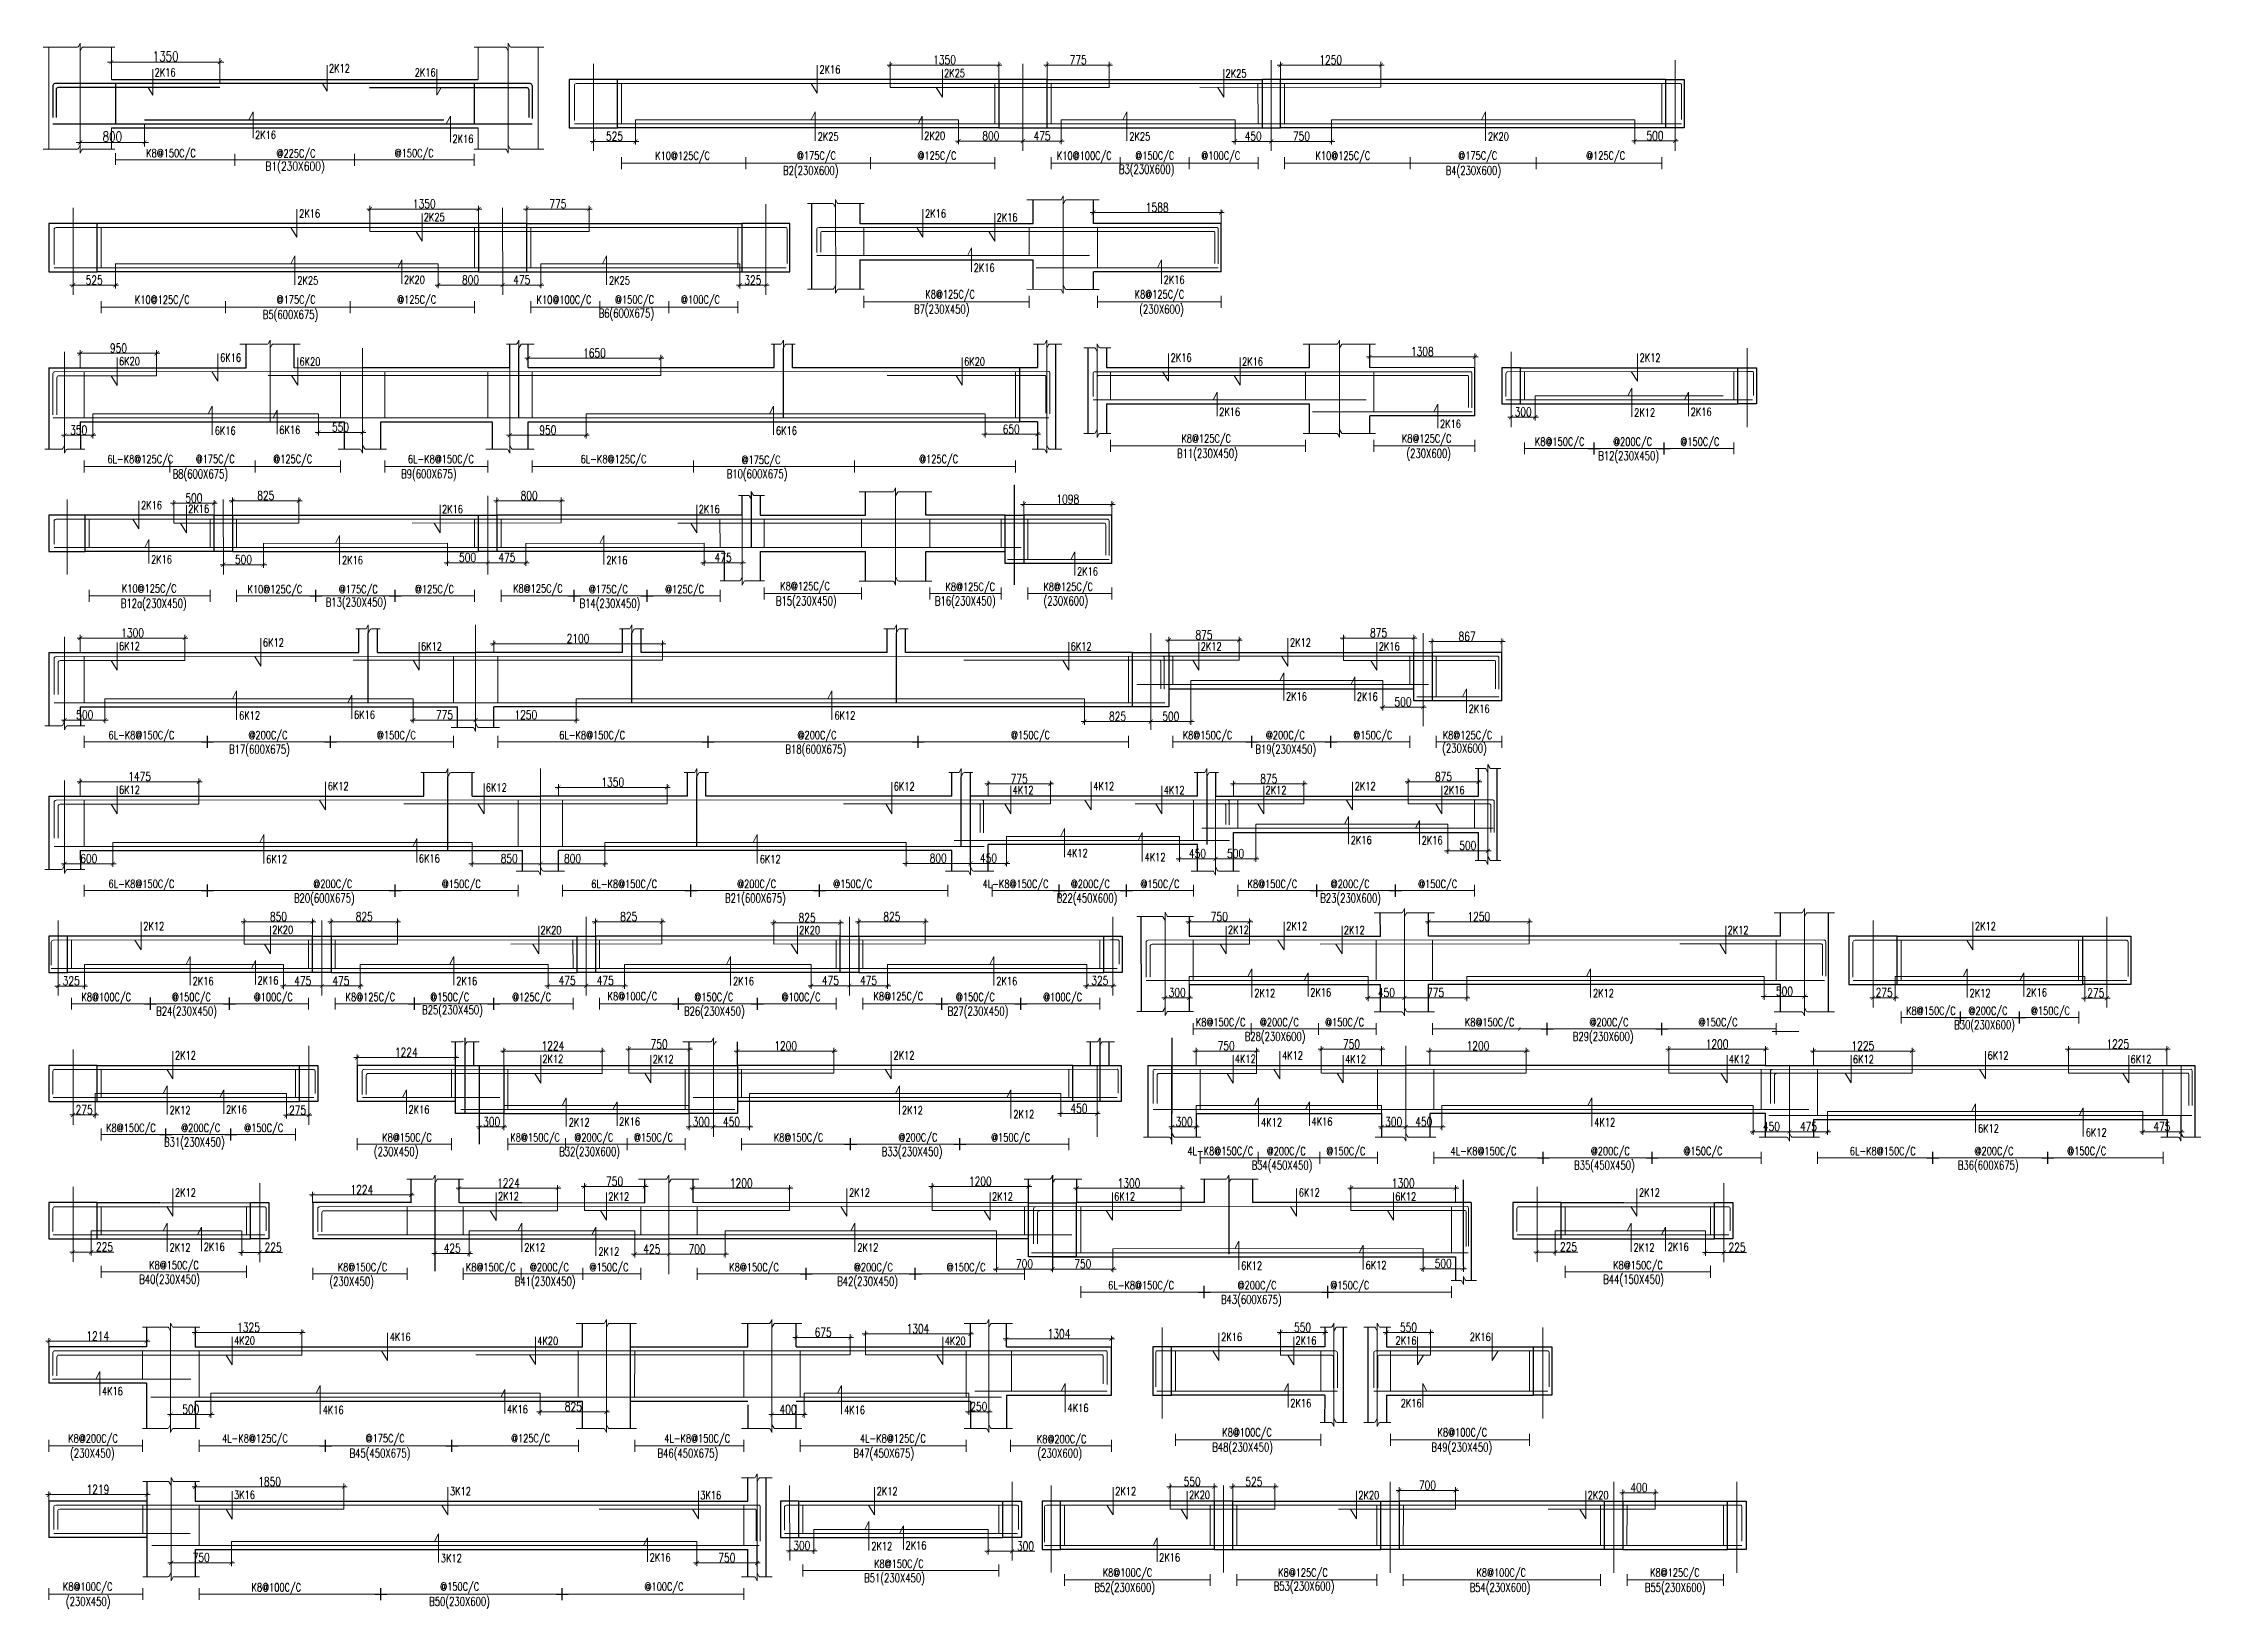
# Model space of a CAD drawing. Header units: inches. Extents: x 5501426 to 5570916, y 463710 to 505098.
# Drawn here: x 5505399 to 5532243, y 463710 to 483188 of the extents above; entities that cross this region are included whole.
import ezdxf

# ---------------------------------------------------------------- set-up
doc = ezdxf.new("R2010")
doc.units = ezdxf.units.IN
doc.header["$LTSCALE"] = 700
doc.header["$MEASUREMENT"] = 0
doc.header["$PDMODE"] = 2
doc.header["$PDSIZE"] = 75
doc.linetypes.add('CENTER2', pattern=[1.125, 0.75, -0.125, 0.125, -0.125])
doc.linetypes.add('CONTINULUS', pattern=[0])
doc.layers.get('0').update_dxf_attribs({"color": 1})
doc.layers.get('DEFPOINTS').update_dxf_attribs({"color": 250})
for name, color, linetype in [('COLUMN', 5, 'Continuous'), ('M-BEAM', 4, 'Continuous'), ('MC-ARROW', 8, 'Continuous'), ('MC-CENLINE-BEAM', 8, 'CENTER2'), ('MC-STIRRUPS-LINE', 252, 'Continuous'), ('STR-Beam', 4, 'Continuous'), ('STR-Beam Number', 6, 'Continuous'), ('STR-Column', 5, 'Continuous'), ('STR-Reinforcement', 2, 'Continuous'), ('STR-Steel Text', 84, 'Continuous'), ('STR-STIRRUPS-LINE', 252, 'Continuous')]:
    doc.layers.add(name, color=color, linetype=linetype)
doc.layers.add('MC-DIMENTION', color=9, linetype='Continuous', lineweight=9)
doc.layers.add('STR-Reinf', color=2, linetype='Continuous', lineweight=15)
doc.styles.add('ROMANS', font='romans.shx', dxfattribs={"width": 0.75})
doc.styles.add('S', font='SIMPLEX.shx', dxfattribs={"width": 0.75})
doc.dimstyles.new('100-2.5', dxfattribs={"dimscale": 100, "dimtxt": 2.25, "dimasz": 1.25, "dimexe": 1.25, "dimexo": 1.2, "dimgap": 0.75, "dimtad": 1, "dimdec": 0, "dimzin": 9, "dimdsep": 46, "dimtxsty": 'ROMANS', "dimblk1": 'ARCHTICK', "dimblk2": 'ARCHTICK', "dimsah": 1, "dimcen": 0, "dimdle": 1.25, "dimclrd": 1, "dimclre": 1, "dimclrt": 3, "dimadec": 0, "dimazin": 0, "dimtfac": 1, "dimtdec": 0, "dimtmove": 0, "dimatfit": 3, "dimldrblk": 'ARCHTICK', "dimfxl": 1, "dimtolj": 1, "dimtzin": 0, "dimlwd": -1, "dimlwe": -1, "dimarcsym": 0})

msp = doc.modelspace()

# ---------------------------------------------------------------- texts
at = {"layer": 'STR-Beam Number'}
for s, style, width, p in [('B1(230X600)', 'S', 0.75, (5508164.7, 481602.4, 0)), ('B2(230X600)', 'ROMANS', 0.7, (5514604.4, 481548.6, -111935.5)), ('B3(230X600)', 'ROMANS', 0.7, (5518782.9, 481564.6, -111939.7)), ('B4(230X600)', 'ROMANS', 0.7, (5522847.6, 481548.7, -136122)), ('B5(600X675)', 'ROMANS', 0.7, (5508131.5, 479757.5, 276.2)), ('B6(600X675)', 'ROMANS', 0.7, (5512309.9, 479773.5, 271.9)), ('B7(230X450)', 'ROMANS', 0.7, (5516234.1, 479823.7, 274.1)), ('(230X600)', 'ROMANS', 0.7, (5519036.1, 479823.7, -23438)), ('B11(230X450)', 'ROMANS', 0.7, (5519506.2, 478030.3, 24955.6)), ('(230X600)', 'ROMANS', 0.7, (5522359.7, 478030.3, 1243.5)), ('B12(230X450)', 'ROMANS', 0.7, (5524746.2, 477999.6, -435.7)), ('B8(600X675)', 'ROMANS', 0.7, (5507009.7, 477774.5, 11)), ('B9(600X675)', 'ROMANS', 0.7, (5509853.1, 477774.6, -25.6)), ('B10(600X675)', 'ROMANS', 0.7, (5513902.8, 477774.6, -99296.4)), ('B12a(230X450)', 'ROMANS', 0.7, (5506366, 476163.9, 10.2)), ('B13(230X450)', 'ROMANS', 0.7, (5508915.1, 476179.8, 845.4)), ('B14(230X450)', 'ROMANS', 0.7, (5512072.7, 476164.2, 659.9)), ('B15(230X450)', 'ROMANS', 0.7, (5514515.4, 476194.4, 26243.1)), ('B16(230X450)', 'ROMANS', 0.7, (5516493.6, 476194.4, 527.7)), ('(230X600)', 'ROMANS', 0.7, (5517844.5, 476194.4, 527.7)), ('B17(600X675)', 'ROMANS', 0.7, (5507712.7, 474349.2, 14.6)), ('B18(600X675)', 'ROMANS', 0.7, (5514634.3, 474349.2, 10.7)), ('B19(230X450)', 'ROMANS', 0.7, (5520480.7, 474349.2, 24284.1)), ('(230X600)', 'ROMANS', 0.7, (5522805.5, 474363.2, 572)), ('B20(600X675)', 'ROMANS', 0.7, (5508519.2, 472497.5, 13020.5)), ('B21(600X675)', 'ROMANS', 0.7, (5513882.7, 472497.5, 13016.7)), ('B22(450X600)', 'ROMANS', 0.7, (5518007.7, 472497.5, -63006.4)), ('B23(230X600)', 'ROMANS', 0.7, (5521287.3, 472497.5, 37290.1)), ('B24(230X450)', 'ROMANS', 0.7, (5506805.6, 471091, 10.2)), ('B25(230X450)', 'ROMANS', 0.7, (5510113.8, 471106.9, 0.7)), ('B26(230X450)', 'ROMANS', 0.7, (5513371.7, 471091, -6963.9)), ('B27(230X450)', 'ROMANS', 0.7, (5516651.3, 471091, -12068.9)), ('B28(230X600)', 'ROMANS', 0.7, (5520348.3, 470776.5, -6.8)), ('B29(230X600)', 'ROMANS', 0.7, (5524429.7, 470776.5, 13005.8)), ('(230X450)', 'ROMANS', 0.7, (5509513.1, 469343.8, -285.5)), ('B32(230X600)', 'ROMANS', 0.7, (5511819.8, 469343.8, -278.6)), ('B33(230X450)', 'ROMANS', 0.7, (5515831.8, 469343.8, -288.5)), ('B34(450X450)', 'ROMANS', 0.7, (5520433.8, 469174.4, -1044.7)), ('B35(450X450)', 'ROMANS', 0.7, (5524445.7, 469174.4, -1054.6)), ('B36(600X675)', 'ROMANS', 0.7, (5529219.9, 469174.4, -1373.1)), ('(230X450)', 'ROMANS', 0.7, (5508959.8, 467729.2, -285.5)), ('B41(230X450)', 'ROMANS', 0.7, (5511266.5, 467729.2, -278.6)), ('B42(230X450)', 'ROMANS', 0.7, (5515278.5, 467729.2, -288.5)), ('B43(600X675)', 'ROMANS', 0.7, (5520052.3, 467504.2, -1253)), ('B48(230X450)', 'ROMANS', 0.7, (5519943.6, 465666.3, 12825.6)), ('B49(230X450)', 'ROMANS', 0.7, (5522670.5, 465666.3, 12826.3)), ('(230X450)', 'ROMANS', 0.7, (5505734.2, 465591.3, 9.9)), ('B45(450X675)', 'ROMANS', 0.7, (5509211.6, 465591.3, 921.8)), ('B46(450X675)', 'ROMANS', 0.7, (5513042.1, 465591.3, -11544.7)), ('B47(450X675)', 'ROMANS', 0.7, (5515478.9, 465591.3, 13004.6)), ('(230X600)', 'ROMANS', 0.7, (5517769.4, 465591.3, 13040.2)), ('(230X450)', 'ROMANS', 0.7, (5505682.3, 463746.9, -11606.5)), ('B50(230X600)', 'ROMANS', 0.7, (5510201.8, 463746.9, -11606.5)), ('B52(230X600)', 'ROMANS', 0.7, (5518476.2, 463921.6, -11850.4)), ('B53(230X600)', 'ROMANS', 0.7, (5520708.1, 463937.5, -12251)), ('B54(230X600)', 'ROMANS', 0.7, (5523146, 463921.6, -12512.9)), ('B55(230X600)', 'ROMANS', 0.7, (5525326.1, 463921.6, -12536.1))]:
    msp.add_text(s, height=110, dxfattribs=dict(at, style=style, width=width)).set_placement(p)
at = {"layer": 'STR-Beam Number', "style": 'ROMANS', "width": 0.7}
for s, p in [('B30(230X600)', (5529174.9, 470919.7, 13567.7)), ('B31(230X450)', (5506902.6, 469462.9, 900.6)), ('B40(230X450)', (5506594.3, 467755, 900.6)), ('B44(150X450)', (5524808.2, 467755, -102223.6)), ('B51(230X450)', (5515613.3, 464040.1, -10959.9))]:
    msp.add_text(s, height=110, rotation=0.00003, dxfattribs=at).set_placement(p)
at = {"layer": 'STR-Steel Text', "style": 'S', "width": 0.75}
for s, p in [('2K16', (5506785.9, 482775, 13159.5)), ('2K12', (5508954.7, 482825, 200370)), ('2K16', (5510022.3, 482775, -99052.1)), ('2K16', (5515057.4, 482810.3, -111968.8)), ('2K25', (5516607.6, 482765.6, -111939.5)), ('2K25', (5520109.3, 482761.6, -111995)), ('K8@150C/C', (5506680.2, 481770.1, 200370)), ('2K16', (5508035.9, 481997.2, 200370)), ('@225C/C', (5508301.9, 481767.2, 180652.2)), ('@150C/C', (5509772.4, 481770.1, 268810.6)), ('2K16', (5510491.9, 481947.2, 88158.4)), ('K10@125C/C', (5513013.6, 481738.4, -112216.5)), ('@175C/C', (5514777, 481739, -111943.6)), ('2K25', (5515034.6, 481976.9, -111938.3)), ('@125C/C', (5516276.1, 481739, -111958.2)), ('2K20', (5516360.2, 481986.3, -111940.3)), ('K10@100C/C', (5518011.4, 481738.5, -111952.7)), ('2K25', (5518911.7, 481977, -111941.1)), ('@150C/C', (5518986.7, 481739.1, -111946.4)), ('@100C/C', (5519807, 481739.1, -111954.9)), ('K10@125C/C', (5521228.3, 481738.5, -111944.9)), ('@175C/C', (5523005, 481739.1, -136126.2)), ('2K20', (5523373.7, 481977, -136129)), ('@125C/C', (5524595.2, 481739.1, -136134.7)), ('2K16', (5508584.4, 481019.2, 242.8)), ('2K25', (5510134.6, 480974.5, 272.1)), ('2K16', (5516371.6, 481019.2, 240.7)), ('2K16', (5517260.8, 480970.4, -23501.9)), ('2K25', (5508561.6, 480185.8, 273.3)), ('2K20', (5509887.2, 480195.2, 271.4)), ('2K25', (5512438.8, 480185.9, 270.6)), ('2K16', (5516976, 480345.2, -23454.4)), ('2K16', (5519339, 480195.3, -46313.9)), ('K10@125C/C', (5506540.6, 479947.3, -4.9)), ('@175C/C', (5508304.1, 479947.9, 268)), ('@125C/C', (5509803.1, 479947.9, 253.4)), ('K10@100C/C', (5511538.4, 479947.3, 258.9)), ('@150C/C', (5512513.7, 479948, 265.3)), ('@100C/C', (5513334, 479948, 256.7)), ('K8@125C/C', (5516374.2, 480013.4, 260.6)), ('K8@125C/C', (5518978.4, 480013.4, -23451.6)), ('6K20', (5506342.9, 479181.1, 6.2)), ('6K16', (5507601.1, 479225.9, -23.7)), ('6K20', (5508588, 479177, -41.9)), ('6K20', (5516856.4, 479177.1, -715.2)), ('2K16', (5519426, 479225.9, 24922.3)), ('2K16', (5520315.2, 479177.1, 1179.6)), ('2K12', (5525260.2, 479225.9, -469)), ('2K16', (5520030.4, 478551.8, 1227.2)), ('2K12', (5525193.3, 478542.4, -438.5)), ('2K16', (5525896.3, 478551.8, -1134.6)), ('6K16', (5507534.1, 478317.4, 6.8)), ('6K16', (5508336.7, 478326.8, 1.7)), ('6K16', (5514515.8, 478317.4, -662.6)), ('2K16', (5522777.3, 478401.9, -21632.4)), ('K8@125C/C', (5519560.4, 478220.1, 24942.1)), ('K8@125C/C', (5522302, 478220.1, 1230)), ('K8@150C/C', (5523957.6, 478180.6, -81.9)), ('@200C/C', (5524931, 478180.6, -322.2)), ('@150C/C', (5525767.8, 478180.6, -1227.7)), ('6L-K8@125C/C', (5506198.3, 477964.3, -2.6)), ('@175C/C', (5507297, 477965, 1.2)), ('@125C/C', (5508261.8, 477965, -2.3)), ('6L-K8@150C/C', (5509937.1, 477964.3, -39.1)), ('6L-K8@125C/C', (5512086.4, 477964.3, -99309.9)), ('@175C/C', (5514088, 477955.6, -57036.9)), ('@125C/C', (5516296.9, 477965, -708.4)), ('2K16', (5506617.4, 477390.2, -23.9)), ('2K16', (5507203.8, 477345.5, 6.9)), ('2K16', (5510361.2, 477341.7, 786.1)), ('2K16', (5513555.8, 477341.4, 781.9)), ('2K16', (5506741.5, 476716.1, 6.2)), ('2K16', (5509117.3, 476706.8, 843.3)), ('2K16', (5512407.1, 476706.8, 619.1)), ('K8@125C/C', (5514569.6, 476384.2, 26229.6)), ('K8@125C/C', (5516624.6, 476375.5, 4581)), ('K8@125C/C', (5517843, 476375.5, 4581)), ('2K16', (5518262, 476566, -22348.2)), ('K10@125C/C', (5506378.2, 476353.7, -3.4)), ('K10@125C/C', (5507941.5, 476344.9, -471)), ('@175C/C', (5509076.5, 476345, 829)), ('@125C/C', (5510025.2, 476345.1, 1123.8)), ('K8@125C/C', (5511245.5, 476354, 646.3)), ('@175C/C', (5512187.7, 476345, 829)), ('@125C/C', (5513136.5, 476345.1, 1123.8)), ('6K12', (5506342.9, 475637.6, 6.2)), ('6K12', (5508133.3, 475682.3, -22.9)), ('6K12', (5510100.1, 475633.6, -42.1)), ('6K12', (5518182.1, 475633.6, -42.1)), ('2K12', (5519800.3, 475633.6, -42.1)), ('2K12', (5520910.6, 475682.3, -22.9)), ('2K16', (5522015.9, 475633.4, 238.2)), ('6K12', (5507837.4, 474773.9, 7.6)), ('6K16', (5509266.7, 474783.3, 5.5)), ('6K12', (5515243.8, 474773.9, 4.1)), ('2K16', (5520860.8, 475012, -30779.8)), ('2K16', (5521742.7, 475008.1, 285.7)), ('2K16', (5523133.5, 474858.2, -22573.8)), ('6L-K8@150C/C', (5506211.9, 474530.8, -3.1)), ('@200C/C', (5507953.5, 474530.4, -3.1)), ('@150C/C', (5509551.6, 474530.3, 1)), ('6L-K8@150C/C', (5511819.2, 474530.3, -2.9)), ('@200C/C', (5514784.3, 474530.5, 2.2)), ('@150C/C', (5517440.2, 474531.1, -986.7)), ('K8@150C/C', (5519576.4, 474530.2, 24170.1)), ('@200C/C', (5520610.7, 474530.2, -4882)), ('@150C/C', (5521698.9, 474530.2, -9362.1)), ('K8@125C/C', (5522811.2, 474530.2, 2933.9)), ('6K12', (5506342.9, 473850.5, 5.3)), ('6K12', (5508939.8, 473895.2, 12983.1)), ('6K12', (5510906.6, 473877.1, 12963.9)), ('6K12', (5515981.1, 473892.7, 12963.9)), ('4K12', (5517459.8, 473846.4, 12963.9)), ('4K12', (5518463.4, 473895.2, 12983.1)), ('4K12', (5519339.4, 473846.4, 12963.9)), ('2K12', (5520606.9, 473846.4, 12963.9)), ('2K12', (5521717.2, 473895.2, 12983.1)), ('2K16', (5522822.4, 473846.2, 13244.2)), ('2K16', (5521667.3, 473224.8, -17773.8)), ('2K16', (5522549.2, 473220.9, 13291.7)), ('6K12', (5508173.9, 472986.7, 6.7)), ('6K16', (5510073.2, 472996.1, 13011.4)), ('6K12', (5514314.8, 472986.7, 13010.1)), ('4K12', (5518134.9, 473061.7, 13010.1)), ('4K12', (5519101.8, 473011.7, 11093.5)), ('6L-K8@150C/C', (5506211.9, 472679.1, -4)), ('@200C/C', (5508760, 472678.7, 13002.9)), ('@150C/C', (5510358.2, 472678.6, 13007)), ('6L-K8@150C/C', (5512217.6, 472678.6, 13003.1)), ('@200C/C', (5514032.6, 472678.8, 13008.2)), ('@150C/C', (5515227.9, 472679.4, 12019.3)), ('4L-K8@150C/C', (5517087.2, 472678.5, -63120.4)), ('@200C/C', (5518184.2, 472678.5, -92172.5)), ('@150C/C', (5519050.4, 472678.5, -96652.6)), ('K8@150C/C', (5520382.9, 472678.5, 37176.1)), ('@200C/C', (5521417.2, 472678.5, 8124)), ('@150C/C', (5522505.4, 472678.5, 3643.9)), ('2K12', (5506644.2, 472152.6, -23.2)), ('2K20', (5508249.2, 472107.9, -12061.7)), ('2K20', (5511587, 472103.8, -7021.4)), ('2K20', (5514804.7, 472103.8, -12113.8)), ('2K12', (5520139.3, 472108.1, -11)), ('2K12', (5520864.2, 472152.8, -40.2)), ('2K12', (5521581, 472104, 12939.9)), ('2K12', (5526355.3, 472104.6, 12624.7)), ('K8@100C/C', (5505875.4, 471272, 11205.9)), ('@150C/C', (5507001, 471272, 6636)), ('2K16', (5507258.7, 471469.2, 7.3)), ('@100C/C', (5508019.1, 471272, 2468)), ('2K16', (5508065.7, 471478.6, -12068.5)), ('K8@125C/C', (5509161.5, 471272, -80.4)), ('@150C/C', (5510214.6, 471272, 6636)), ('2K16', (5510538.3, 471470, -12031)), ('@125C/C', (5511232.8, 471272, 2468)), ('K8@100C/C', (5512421, 471280.7, -12067.1)), ('@150C/C', (5513500.4, 471272, -7282.6)), ('2K16', (5513982.3, 471469.1, -6967.3)), ('@100C/C', (5514585.7, 471272, -7296.3)), ('K8@125C/C', (5515729.4, 471280.7, -12082.4)), ('@150C/C', (5516754.2, 471272, -7282.6)), ('2K16', (5517257.2, 471469.1, -6967.3)), ('@100C/C', (5517839.5, 471272, -7296.3)), ('2K12', (5520466.6, 471319.3, -9.7)), ('2K16', (5521162.9, 471328.7, 12987.4)), ('2K12', (5524680.9, 471319.3, 12999.3)), ('K8@150C/C', (5519739.8, 470958.1, -20.4)), ('@200C/C', (5520536.1, 470957.6, -20.4)), ('@150C/C', (5521347.6, 470957.6, 12983)), ('K8@150C/C', (5523085.9, 470957.6, 12992.3)), ('@200C/C', (5524636.9, 470957.8, 12997.4)), ('@150C/C', (5525993.3, 470958.4, 12667.4)), ('2K12', (5511610.8, 470501.3, -282.9)), ('2K12', (5512983.1, 470497.2, -354.5)), ('2K12', (5515978.6, 470546, -312)), ('4K12', (5520224.8, 470501.2, -1049)), ('4K12', (5520812.9, 470545.9, -1078.1)), ('4K12', (5521597, 470497.2, -1120.6)), ('4K12', (5526370.7, 470497.2, -533.9)), ('6K12', (5527914.4, 470497.2, -533.9)), ('6K12', (5529590.4, 470545.9, -1078.1)), ('6K12', (5531368.3, 470497.2, 12473.1)), ('2K16', (5509944.3, 469871.9, 9084.4)), ('2K12', (5511938.1, 469712.5, -281.5)), ('2K16', (5512565, 469721.9, -307)), ('2K12', (5516083.1, 469862.5, -295.1)), ('2K12', (5517469.3, 469812.5, -695.6)), ('4K12', (5520552.1, 469712.5, -1047.6)), ('4K16', (5521179, 469721.9, -1073.1)), ('4K12', (5524697, 469712.5, -1061.2)), ('K8@150C/C', (5509617, 469525.4, -296.4)), ('K8@150C/C', (5511211.3, 469525.4, -292.2)), ('@200C/C', (5512007.7, 469525, -292.2)), ('@150C/C', (5512749.7, 469524.9, -311.4)), ('K8@150C/C', (5514488, 469524.9, -302.1)), ('@200C/C', (5516039, 469525.1, -297)), ('@150C/C', (5517192.6, 469525.7, -763.1)), ('6K12', (5529470.7, 469637.5, -474.4)), ('6K12', (5530811.6, 469587.5, 8769.7)), ('4L-K8@150C/C', (5519634.4, 469356, -1058.3)), ('@200C/C', (5520621.6, 469355.6, -1058.3)), ('@150C/C', (5521363.7, 469355.5, -1077.5)), ('4L-K8@150C/C', (5522908.6, 469355.5, -1068.2)), ('@200C/C', (5524653, 469355.7, -1063.1)), ('@150C/C', (5525806.6, 469356.3, -1529.2)), ('6L-K8@150C/C', (5527876, 469355.5, -1386.7)), ('@200C/C', (5529427.1, 469355.7, -1381.6)), ('@150C/C', (5530580.7, 469356.3, -1847.7)), ('2K12', (5511057.5, 468793.4, -282.9)), ('2K12', (5512429.8, 468789.3, -354.5)), ('2K12', (5515425.3, 468838.1, -312)), ('2K12', (5517203.7, 468789.3, -806.5)), ('6K12', (5518723.6, 468789.3, -806.5)), ('6K12', (5521020.8, 468838.1, -312)), ('6K12', (5522220.9, 468789.3, -806.5)), ('2K12', (5511384.8, 468154.6, -281.5)), ('2K12', (5512307.3, 468104.6, -574)), ('2K12', (5515529.7, 468154.6, -295.1)), ('K8@150C/C', (5509063.7, 467910.8, -296.4)), ('K8@150C/C', (5510658, 467910.8, -292.2)), ('@200C/C', (5511454.3, 467910.3, -292.2)), ('@150C/C', (5512196.4, 467910.3, -311.4)), ('K8@150C/C', (5513934.7, 467910.3, -302.1)), ('@200C/C', (5515485.7, 467910.5, -297)), ('@150C/C', (5516639.3, 467911.1, -763.1)), ('6K12', (5520303.9, 467929.6, -98976.5)), ('6K12', (5521851.5, 467935.5, -89861.4)), ('6L-K8@150C/C', (5518649, 467685.3, -1266.5)), ('@200C/C', (5520259.6, 467685.5, -1261.5)), ('@150C/C', (5521413.2, 467686.1, -1727.5)), ('4K20', (5507773.7, 466997.9, 917)), ('4K16', (5509710.7, 467042.6, 888.4)), ('4K20', (5511546.3, 466993.6, -11555)), ('4K20', (5516615.7, 466993.8, 12985.8)), ('2K16', (5520055, 467042.6, 37351.9)), ('2K16', (5520979.4, 466997.9, -17703.7)), ('2K16', (5522224.4, 466997.9, -17702.9)), ('2K16', (5523148.8, 467042.6, 37352.7)), ('4K16', (5506130.2, 466368.5, -11513.5)), ('2K16', (5520914.8, 466218.5, -60881.9)), ('2K16', (5522288.9, 466218.5, -60881.2)), ('4K16', (5508877.1, 466134.1, 918.9)), ('4K16', (5511168.9, 466143.5, -11511.4)), ('4K16', (5515362.8, 466134.1, 13038.4)), ('4K16', (5518143.6, 466159.1, 7221.2)), ('K8@200C/C', (5505710.6, 465781, -3.6)), ('4L-K8@125C/C', (5507624.5, 465781, 908.2)), ('@175C/C', (5509411.1, 465781.7, 913.3)), ('@125C/C', (5511220.1, 465781.7, -11515.5)), ('4L-K8@150C/C', (5513126.1, 465781, -11558.2)), ('4L-K8@125C/C', (5515560.4, 465781, -11396.9)), ('K8@200C/C', (5517761.1, 465772.3, 31177.9)), ('K8@100C/C', (5520067.9, 465856, 37371.7)), ('K8@100C/C', (5522746.5, 465856, 37372.5)), ('3K12', (5510460, 465123.1, -11639.8)), ('2K12', (5518736.7, 465123.1, -11883.7)), ('3K16', (5507772.7, 465078.4, -11612)), ('3K16', (5513573.9, 465074.3, -11903.6)), ('2K20', (5519655.4, 465078.4, -12245.7)), ('2K20', (5521761.4, 465074.3, -12570.5)), ('2K20', (5524614.1, 465074.3, -12581.9)), ('3K12', (5510346.9, 464289.7, -11609.3)), ('2K16', (5512944.2, 464299.1, -11856.1)), ('K8@100C/C', (5518580.9, 464111.3, -13198.7)), ('2K16', (5519283.8, 464299.1, -12252.6)), ('K8@125C/C', (5520763.7, 464111.3, -11872.9)), ('K8@100C/C', (5523230.4, 464111.3, -13194)), ('K8@125C/C', (5525391, 464111.3, -12549.7)), ('K8@100C/C', (5505644.2, 463936.6, -11620.7)), ('K8@100C/C', (5507991.5, 463927.8, -11503.6)), ('@150C/C', (5510338.7, 463937.2, -11614.9)), ('@100C/C', (5512880.6, 463937.2, -11860.2))]:
    msp.add_text(s, height=100, dxfattribs=at).set_placement(p)
for s, p in [('2K12', (5529432.9, 472152.8, 13534.3)), ('2K12', (5529366, 471319.3, 13564.8)), ('2K16', (5530069.1, 471328.7, 12868.7)), ('K8@150C/C', (5528576.3, 471100.7, 14494.2)), ('@200C/C', (5529352.8, 471100.7, 13947.7)), ('@150C/C', (5530129.2, 471100.7, 12724.3)), ('2K12', (5507038.8, 470546, 867.3)), ('2K12', (5506972, 469862.5, 897.8)), ('2K16', (5507675, 469871.9, 201.7)), ('K8@150C/C', (5506182.2, 469643.9, 1827.2)), ('@200C/C', (5507116, 469643.9, 1501.9)), ('@150C/C', (5507900.1, 469643.9, -4)), ('2K12', (5507038.8, 468838.1, 867.3)), ('2K12', (5525252.7, 468838.1, -102257)), ('2K12', (5506972, 468154.6, 897.8)), ('2K16', (5507397.6, 468164, 201.7)), ('2K12', (5525185.8, 468154.6, -102226.5)), ('2K16', (5525611.4, 468164, -102922.6)), ('K8@150C/C', (5506717.5, 467936, 1827.2)), ('K8@150C/C', (5524931.3, 467936, -101297.1)), ('2K12', (5515769.1, 465123.1, -10993.3)), ('2K12', (5515702.2, 464439.7, -10962.8)), ('2K16', (5516127.8, 464449.1, -11658.8)), ('K8@150C/C', (5515736.4, 464221, -10033.3))]:
    msp.add_text(s, height=100, rotation=0.00003, dxfattribs=at).set_placement(p)

# ---------------------------------------------------------------- blocks, each defined once
blk = doc.blocks.new('_ARCHTICK')
at = {"color": 0, "linetype": 'ByBlock', "const_width": 0.15}
blk.add_lwpolyline([(-0.5, -0.5), (0.5, 0.5)], dxfattribs=at)
blk = doc.blocks.new('*D479')
at = {"layer": 'DEFPOINTS', "color": 0, "linetype": 'CONTINULUS'}
for p in [(5505860, 482186), (5506660, 482236), (5506660, 481954)]:
    blk.add_point(p, dxfattribs=at)
at = {"layer": 'MC-DIMENTION', "color": 251}
for p, q in [((5505860, 482136), (5505860, 481904)), ((5506660, 482186), (5506660, 481904)), ((5505810, 481954), (5506710, 481954))]:
    blk.add_line(p, q, dxfattribs=at)
at = {"layer": 'MC-DIMENTION', "color": 251, "linetype": 'ByBlock', "xscale": 50, "yscale": 50, "zscale": 50, "rotation": 180}
blk.add_blockref('_ARCHTICK', (5505860, 481954), dxfattribs=at)
at = {"layer": 'MC-DIMENTION', "color": 251, "linetype": 'ByBlock', "xscale": 50, "yscale": 50, "zscale": 50}
blk.add_blockref('_ARCHTICK', (5506660, 481954), dxfattribs=at)
at = {"layer": 'MC-DIMENTION', "color": 3, "linetype": 'CONTINULUS', "ltscale": 0.05, "insert": (5506260, 482026), "char_height": 125, "attachment_point": 5, "style": 'ROMANS'}
blk.add_mtext('\\A1;800', dxfattribs=at)
blk = doc.blocks.new('*D480')
at = {"layer": 'DEFPOINTS', "color": 0, "linetype": 'CONTINULUS'}
for p in [(5507598, 482952), (5506248, 482736), (5507598, 482636)]:
    blk.add_point(p, dxfattribs=at)
at = {"layer": 'MC-DIMENTION', "color": 251}
for p, q in [((5506198, 482952), (5507648, 482952)), ((5506248, 482786), (5506248, 483002)), ((5507598, 482686), (5507598, 483002))]:
    blk.add_line(p, q, dxfattribs=at)
at = {"layer": 'MC-DIMENTION', "color": 251, "linetype": 'ByBlock', "xscale": 50, "yscale": 50, "zscale": 50, "rotation": 180}
blk.add_blockref('_ARCHTICK', (5506248, 482952), dxfattribs=at)
at = {"layer": 'MC-DIMENTION', "color": 251, "linetype": 'ByBlock', "xscale": 50, "yscale": 50, "zscale": 50}
blk.add_blockref('_ARCHTICK', (5507598, 482952), dxfattribs=at)
at = {"layer": 'MC-DIMENTION', "color": 3, "linetype": 'CONTINULUS', "ltscale": 0.05, "insert": (5506923, 483024), "char_height": 125, "attachment_point": 5, "style": 'ROMANS'}
blk.add_mtext('\\A1;1350', dxfattribs=at)
blk = doc.blocks.new('*D514')
at = {"layer": 'DEFPOINTS', "color": 0, "linetype": 'CONTINULUS'}
for p in [(5517888, 482915), (5517888, 482736), (5518663, 482636)]:
    blk.add_point(p, dxfattribs=at)
at = {"layer": 'MC-DIMENTION', "color": 251}
for p, q in [((5517888, 482736), (5517888, 482955)), ((5518663, 482636), (5518663, 482955)), ((5518703, 482915), (5517848, 482915))]:
    blk.add_line(p, q, dxfattribs=at)
at = {"layer": 'MC-DIMENTION', "color": 251, "linetype": 'ByBlock', "xscale": 50, "yscale": 50, "zscale": 50, "rotation": 180}
blk.add_blockref('_ARCHTICK', (5517888, 482915), dxfattribs=at)
at = {"layer": 'MC-DIMENTION', "color": 251, "linetype": 'ByBlock', "xscale": 50, "yscale": 50, "zscale": 50}
blk.add_blockref('_ARCHTICK', (5518663, 482915), dxfattribs=at)
at = {"layer": 'MC-DIMENTION', "color": 3, "linetype": 'CONTINULUS', "ltscale": 0.05, "insert": (5518276, 482980), "char_height": 110, "attachment_point": 5, "style": 'ROMANS'}
blk.add_mtext('\\A1;775', dxfattribs=at)
blk = doc.blocks.new('*D515')
at = {"layer": 'DEFPOINTS', "color": 0, "linetype": 'CONTINULUS'}
for p in [(5517589, 482185), (5518063, 482236), (5518063, 481970)]:
    blk.add_point(p, dxfattribs=at)
at = {"layer": 'MC-DIMENTION', "color": 251}
for p, q in [((5517589, 482185), (5517589, 481930)), ((5518063, 482236), (5518063, 481930)), ((5517549, 481970), (5518103, 481970))]:
    blk.add_line(p, q, dxfattribs=at)
at = {"layer": 'MC-DIMENTION', "color": 251, "linetype": 'ByBlock', "xscale": 50, "yscale": 50, "zscale": 50, "rotation": 180}
blk.add_blockref('_ARCHTICK', (5517589, 481970), dxfattribs=at)
at = {"layer": 'MC-DIMENTION', "color": 251, "linetype": 'ByBlock', "xscale": 50, "yscale": 50, "zscale": 50}
blk.add_blockref('_ARCHTICK', (5518063, 481970), dxfattribs=at)
at = {"layer": 'MC-DIMENTION', "color": 3, "linetype": 'CONTINULUS', "ltscale": 0.05, "insert": (5517826, 482035), "char_height": 110, "attachment_point": 5, "style": 'ROMANS'}
blk.add_mtext('\\A1;475', dxfattribs=at)
blk = doc.blocks.new('*D516')
at = {"layer": 'DEFPOINTS', "color": 0, "linetype": 'CONTINULUS'}
for p in [(5520793, 482914), (5520793, 482736), (5522043, 482640)]:
    blk.add_point(p, dxfattribs=at)
at = {"layer": 'MC-DIMENTION', "color": 251}
for p, q in [((5520793, 482736), (5520793, 482954)), ((5522043, 482640), (5522043, 482954)), ((5522083, 482914), (5520753, 482914))]:
    blk.add_line(p, q, dxfattribs=at)
at = {"layer": 'MC-DIMENTION', "color": 251, "linetype": 'ByBlock', "xscale": 50, "yscale": 50, "zscale": 50, "rotation": 180}
blk.add_blockref('_ARCHTICK', (5520793, 482914), dxfattribs=at)
at = {"layer": 'MC-DIMENTION', "color": 251, "linetype": 'ByBlock', "xscale": 50, "yscale": 50, "zscale": 50}
blk.add_blockref('_ARCHTICK', (5522043, 482914), dxfattribs=at)
at = {"layer": 'MC-DIMENTION', "color": 3, "linetype": 'CONTINULUS', "ltscale": 0.05, "insert": (5521418, 482979), "char_height": 110, "attachment_point": 5, "style": 'ROMANS'}
blk.add_mtext('\\A1;1250', dxfattribs=at)
blk = doc.blocks.new('*D518')
at = {"layer": 'DEFPOINTS', "color": 0, "linetype": 'CONTINULUS'}
for p in [(5512244, 482182), (5512770, 482233), (5512770, 481967)]:
    blk.add_point(p, dxfattribs=at)
at = {"layer": 'MC-DIMENTION', "color": 251}
for p, q in [((5512244, 482182), (5512244, 481927)), ((5512770, 482233), (5512770, 481927)), ((5512204, 481967), (5512810, 481967))]:
    blk.add_line(p, q, dxfattribs=at)
at = {"layer": 'MC-DIMENTION', "color": 251, "linetype": 'ByBlock', "xscale": 50, "yscale": 50, "zscale": 50, "rotation": 180}
blk.add_blockref('_ARCHTICK', (5512244, 481967), dxfattribs=at)
at = {"layer": 'MC-DIMENTION', "color": 251, "linetype": 'ByBlock', "xscale": 50, "yscale": 50, "zscale": 50}
blk.add_blockref('_ARCHTICK', (5512770, 481967), dxfattribs=at)
at = {"layer": 'MC-DIMENTION', "color": 3, "linetype": 'CONTINULUS', "ltscale": 0.05, "insert": (5512507, 482032), "char_height": 110, "attachment_point": 5, "style": 'ROMANS'}
blk.add_mtext('\\A1;525', dxfattribs=at)
blk = doc.blocks.new('*D519')
at = {"layer": 'DEFPOINTS', "color": 0, "linetype": 'CONTINULUS'}
for p in [(5520678, 482182), (5521428, 482233), (5521428, 481967)]:
    blk.add_point(p, dxfattribs=at)
at = {"layer": 'MC-DIMENTION', "color": 251}
for p, q in [((5520678, 482182), (5520678, 481927)), ((5521428, 482233), (5521428, 481927)), ((5520638, 481967), (5521468, 481967))]:
    blk.add_line(p, q, dxfattribs=at)
at = {"layer": 'MC-DIMENTION', "color": 251, "linetype": 'ByBlock', "xscale": 50, "yscale": 50, "zscale": 50, "rotation": 180}
blk.add_blockref('_ARCHTICK', (5520678, 481967), dxfattribs=at)
at = {"layer": 'MC-DIMENTION', "color": 251, "linetype": 'ByBlock', "xscale": 50, "yscale": 50, "zscale": 50}
blk.add_blockref('_ARCHTICK', (5521428, 481967), dxfattribs=at)
at = {"layer": 'MC-DIMENTION', "color": 3, "linetype": 'CONTINULUS', "ltscale": 0.05, "insert": (5521053, 482032), "char_height": 110, "attachment_point": 5, "style": 'ROMANS'}
blk.add_mtext('\\A1;750', dxfattribs=at)
blk = doc.blocks.new('*D520')
at = {"layer": 'DEFPOINTS', "color": 0, "linetype": 'CONTINULUS'}
for p in [(5517288, 482915), (5517288, 482736), (5515938, 482636)]:
    blk.add_point(p, dxfattribs=at)
at = {"layer": 'MC-DIMENTION', "color": 251}
for p, q in [((5515938, 482636), (5515938, 482955)), ((5517288, 482736), (5517288, 482955)), ((5515898, 482915), (5517328, 482915))]:
    blk.add_line(p, q, dxfattribs=at)
at = {"layer": 'MC-DIMENTION', "color": 251, "linetype": 'ByBlock', "xscale": 50, "yscale": 50, "zscale": 50}
for p, rotation in [((5515938, 482915), 179.9999999999951), ((5517288, 482915), 359.9999999999951)]:
    blk.add_blockref('_ARCHTICK', p, dxfattribs=dict(at, rotation=rotation))
at = {"layer": 'MC-DIMENTION', "color": 3, "linetype": 'CONTINULUS', "ltscale": 0.05, "insert": (5516613, 482980), "char_height": 110, "attachment_point": 5, "style": 'ROMANS'}
blk.add_mtext('\\A1;1350', dxfattribs=at)
blk = doc.blocks.new('*D525')
at = {"layer": 'DEFPOINTS', "color": 0, "linetype": 'CONTINULUS'}
for p in [(5525202, 482233), (5525702, 482186), (5525702, 481972)]:
    blk.add_point(p, dxfattribs=at)
at = {"layer": 'MC-DIMENTION', "color": 251}
for p, q in [((5525202, 482233), (5525202, 481932)), ((5525702, 482186), (5525702, 481932)), ((5525162, 481972), (5525742, 481972))]:
    blk.add_line(p, q, dxfattribs=at)
at = {"layer": 'MC-DIMENTION', "color": 251, "linetype": 'ByBlock', "xscale": 50, "yscale": 50, "zscale": 50, "rotation": 180}
blk.add_blockref('_ARCHTICK', (5525202, 481972), dxfattribs=at)
at = {"layer": 'MC-DIMENTION', "color": 251, "linetype": 'ByBlock', "xscale": 50, "yscale": 50, "zscale": 50}
blk.add_blockref('_ARCHTICK', (5525702, 481972), dxfattribs=at)
at = {"layer": 'MC-DIMENTION', "color": 3, "linetype": 'CONTINULUS', "ltscale": 0.05, "insert": (5525452, 482037), "char_height": 110, "attachment_point": 5, "style": 'ROMANS'}
blk.add_mtext('\\A1;500', dxfattribs=at)
blk = doc.blocks.new('*D526')
at = {"layer": 'DEFPOINTS', "color": 0, "linetype": 'CONTINULUS'}
for p in [(5516788, 482233), (5517589, 482186), (5517589, 481970)]:
    blk.add_point(p, dxfattribs=at)
at = {"layer": 'MC-DIMENTION', "color": 251}
for p, q in [((5516788, 482233), (5516788, 481930)), ((5517589, 482186), (5517589, 481930)), ((5516748, 481970), (5517629, 481970))]:
    blk.add_line(p, q, dxfattribs=at)
at = {"layer": 'MC-DIMENTION', "color": 251, "linetype": 'ByBlock', "xscale": 50, "yscale": 50, "zscale": 50, "rotation": 180}
blk.add_blockref('_ARCHTICK', (5516788, 481970), dxfattribs=at)
at = {"layer": 'MC-DIMENTION', "color": 251, "linetype": 'ByBlock', "xscale": 50, "yscale": 50, "zscale": 50}
blk.add_blockref('_ARCHTICK', (5517589, 481970), dxfattribs=at)
at = {"layer": 'MC-DIMENTION', "color": 3, "linetype": 'CONTINULUS', "ltscale": 0.05, "insert": (5517189, 482035), "char_height": 110, "attachment_point": 5, "style": 'ROMANS'}
blk.add_mtext('\\A1;800', dxfattribs=at)
blk = doc.blocks.new('*D527')
at = {"layer": 'DEFPOINTS', "color": 0, "linetype": 'CONTINULUS'}
for p in [(5520228, 482236), (5520678, 482182), (5520678, 481967)]:
    blk.add_point(p, dxfattribs=at)
at = {"layer": 'MC-DIMENTION', "color": 251}
for p, q in [((5520228, 482236), (5520228, 481927)), ((5520678, 482182), (5520678, 481927)), ((5520188, 481967), (5520718, 481967))]:
    blk.add_line(p, q, dxfattribs=at)
at = {"layer": 'MC-DIMENTION', "color": 251, "linetype": 'ByBlock', "xscale": 50, "yscale": 50, "zscale": 50, "rotation": 180}
blk.add_blockref('_ARCHTICK', (5520228, 481967), dxfattribs=at)
at = {"layer": 'MC-DIMENTION', "color": 251, "linetype": 'ByBlock', "xscale": 50, "yscale": 50, "zscale": 50}
blk.add_blockref('_ARCHTICK', (5520678, 481967), dxfattribs=at)
at = {"layer": 'MC-DIMENTION', "color": 3, "linetype": 'CONTINULUS', "ltscale": 0.05, "insert": (5520453, 482032), "char_height": 110, "attachment_point": 5, "style": 'ROMANS'}
blk.add_mtext('\\A1;450', dxfattribs=at)
blk = doc.blocks.new('*D528')
at = {"layer": 'DEFPOINTS', "color": 0, "linetype": 'CONTINULUS'}
for p in [(5511416, 481124), (5511416, 480945), (5512191, 480845)]:
    blk.add_point(p, dxfattribs=at)
at = {"layer": 'MC-DIMENTION', "color": 251}
for p, q in [((5512231, 481124), (5511376, 481124)), ((5511416, 480945), (5511416, 481164)), ((5512191, 480845), (5512191, 481164))]:
    blk.add_line(p, q, dxfattribs=at)
at = {"layer": 'MC-DIMENTION', "color": 251, "linetype": 'ByBlock', "xscale": 50, "yscale": 50, "zscale": 50, "rotation": 180}
blk.add_blockref('_ARCHTICK', (5511416, 481124), dxfattribs=at)
at = {"layer": 'MC-DIMENTION', "color": 251, "linetype": 'ByBlock', "xscale": 50, "yscale": 50, "zscale": 50}
blk.add_blockref('_ARCHTICK', (5512191, 481124), dxfattribs=at)
at = {"layer": 'MC-DIMENTION', "color": 3, "linetype": 'CONTINULUS', "ltscale": 0.05, "insert": (5511803, 481189), "char_height": 110, "attachment_point": 5, "style": 'ROMANS'}
blk.add_mtext('\\A1;775', dxfattribs=at)
blk = doc.blocks.new('*D529')
at = {"layer": 'DEFPOINTS', "color": 0, "linetype": 'CONTINULUS'}
for p in [(5511116, 480394), (5511590, 480445), (5511590, 480179)]:
    blk.add_point(p, dxfattribs=at)
at = {"layer": 'MC-DIMENTION', "color": 251}
for p, q in [((5511116, 480394), (5511116, 480139)), ((5511590, 480445), (5511590, 480139)), ((5511076, 480179), (5511630, 480179))]:
    blk.add_line(p, q, dxfattribs=at)
at = {"layer": 'MC-DIMENTION', "color": 251, "linetype": 'ByBlock', "xscale": 50, "yscale": 50, "zscale": 50, "rotation": 180}
blk.add_blockref('_ARCHTICK', (5511116, 480179), dxfattribs=at)
at = {"layer": 'MC-DIMENTION', "color": 251, "linetype": 'ByBlock', "xscale": 50, "yscale": 50, "zscale": 50}
blk.add_blockref('_ARCHTICK', (5511590, 480179), dxfattribs=at)
at = {"layer": 'MC-DIMENTION', "color": 3, "linetype": 'CONTINULUS', "ltscale": 0.05, "insert": (5511353, 480244), "char_height": 110, "attachment_point": 5, "style": 'ROMANS'}
blk.add_mtext('\\A1;475', dxfattribs=at)
blk = doc.blocks.new('*D531')
at = {"layer": 'DEFPOINTS', "color": 0, "linetype": 'CONTINULUS'}
for p in [(5505771, 480391), (5506297, 480442), (5506297, 480176)]:
    blk.add_point(p, dxfattribs=at)
at = {"layer": 'MC-DIMENTION', "color": 251}
for p, q in [((5505771, 480391), (5505771, 480136)), ((5506297, 480442), (5506297, 480136)), ((5505731, 480176), (5506337, 480176))]:
    blk.add_line(p, q, dxfattribs=at)
at = {"layer": 'MC-DIMENTION', "color": 251, "linetype": 'ByBlock', "xscale": 50, "yscale": 50, "zscale": 50, "rotation": 180}
blk.add_blockref('_ARCHTICK', (5505771, 480176), dxfattribs=at)
at = {"layer": 'MC-DIMENTION', "color": 251, "linetype": 'ByBlock', "xscale": 50, "yscale": 50, "zscale": 50}
blk.add_blockref('_ARCHTICK', (5506297, 480176), dxfattribs=at)
at = {"layer": 'MC-DIMENTION', "color": 3, "linetype": 'CONTINULUS', "ltscale": 0.05, "insert": (5506034, 480241), "char_height": 110, "attachment_point": 5, "style": 'ROMANS'}
blk.add_mtext('\\A1;525', dxfattribs=at)
blk = doc.blocks.new('*D533')
at = {"layer": 'DEFPOINTS', "color": 0, "linetype": 'CONTINULUS'}
for p in [(5510815, 481124), (5509465, 480845), (5510815, 480945)]:
    blk.add_point(p, dxfattribs=at)
at = {"layer": 'MC-DIMENTION', "color": 251}
for p, q in [((5509425, 481124), (5510855, 481124)), ((5509465, 480845), (5509465, 481164)), ((5510815, 480945), (5510815, 481164))]:
    blk.add_line(p, q, dxfattribs=at)
at = {"layer": 'MC-DIMENTION', "color": 251, "linetype": 'ByBlock', "xscale": 50, "yscale": 50, "zscale": 50}
for p, rotation in [((5509465, 481124), 179.9999999999951), ((5510815, 481124), 359.9999999999951)]:
    blk.add_blockref('_ARCHTICK', p, dxfattribs=dict(at, rotation=rotation))
at = {"layer": 'MC-DIMENTION', "color": 3, "linetype": 'CONTINULUS', "ltscale": 0.05, "insert": (5510140, 481189), "char_height": 110, "attachment_point": 5, "style": 'ROMANS'}
blk.add_mtext('\\A1;1350', dxfattribs=at)
blk = doc.blocks.new('*D535')
at = {"layer": 'DEFPOINTS', "color": 0, "linetype": 'CONTINULUS'}
for p in [(5510315, 480442), (5511116, 480395), (5511116, 480179)]:
    blk.add_point(p, dxfattribs=at)
at = {"layer": 'MC-DIMENTION', "color": 251}
for p, q in [((5510315, 480442), (5510315, 480139)), ((5511116, 480395), (5511116, 480139)), ((5510275, 480179), (5511156, 480179))]:
    blk.add_line(p, q, dxfattribs=at)
at = {"layer": 'MC-DIMENTION', "color": 251, "linetype": 'ByBlock', "xscale": 50, "yscale": 50, "zscale": 50, "rotation": 180}
blk.add_blockref('_ARCHTICK', (5510315, 480179), dxfattribs=at)
at = {"layer": 'MC-DIMENTION', "color": 251, "linetype": 'ByBlock', "xscale": 50, "yscale": 50, "zscale": 50}
blk.add_blockref('_ARCHTICK', (5511116, 480179), dxfattribs=at)
at = {"layer": 'MC-DIMENTION', "color": 3, "linetype": 'CONTINULUS', "ltscale": 0.05, "insert": (5510716, 480244), "char_height": 110, "attachment_point": 5, "style": 'ROMANS'}
blk.add_mtext('\\A1;800', dxfattribs=at)
blk = doc.blocks.new('*D536')
at = {"layer": 'DEFPOINTS', "color": 0, "linetype": 'CONTINULUS'}
for p in [(5514065, 480445), (5514390, 480391), (5514390, 480176)]:
    blk.add_point(p, dxfattribs=at)
at = {"layer": 'MC-DIMENTION', "color": 251}
for p, q in [((5514065, 480445), (5514065, 480136)), ((5514390, 480391), (5514390, 480136)), ((5514025, 480176), (5514430, 480176))]:
    blk.add_line(p, q, dxfattribs=at)
at = {"layer": 'MC-DIMENTION', "color": 251, "linetype": 'ByBlock', "xscale": 50, "yscale": 50, "zscale": 50, "rotation": 180}
blk.add_blockref('_ARCHTICK', (5514065, 480176), dxfattribs=at)
at = {"layer": 'MC-DIMENTION', "color": 251, "linetype": 'ByBlock', "xscale": 50, "yscale": 50, "zscale": 50}
blk.add_blockref('_ARCHTICK', (5514390, 480176), dxfattribs=at)
at = {"layer": 'MC-DIMENTION', "color": 3, "linetype": 'CONTINULUS', "ltscale": 0.05, "insert": (5514228, 480241), "char_height": 110, "attachment_point": 5, "style": 'ROMANS'}
blk.add_mtext('\\A1;325', dxfattribs=at)
blk = doc.blocks.new('*D550')
at = {"layer": 'DEFPOINTS', "color": 0, "linetype": 'CONTINULUS'}
for p in [(5518465, 481080), (5518465, 480945), (5520053, 480945)]:
    blk.add_point(p, dxfattribs=at)
at = {"layer": 'MC-DIMENTION', "color": 251}
for p, q in [((5520093, 481080), (5518425, 481080)), ((5518465, 480945), (5518465, 481120)), ((5520053, 480945), (5520053, 481120))]:
    blk.add_line(p, q, dxfattribs=at)
at = {"layer": 'MC-DIMENTION', "color": 251, "linetype": 'ByBlock', "xscale": 50, "yscale": 50, "zscale": 50, "rotation": 180}
blk.add_blockref('_ARCHTICK', (5518465, 481080), dxfattribs=at)
at = {"layer": 'MC-DIMENTION', "color": 251, "linetype": 'ByBlock', "xscale": 50, "yscale": 50, "zscale": 50}
blk.add_blockref('_ARCHTICK', (5520053, 481080), dxfattribs=at)
at = {"layer": 'MC-DIMENTION', "color": 3, "linetype": 'CONTINULUS', "ltscale": 0.05, "insert": (5519259, 481145), "char_height": 110, "attachment_point": 5, "style": 'ROMANS'}
blk.add_mtext('\\A1;1588', dxfattribs=at)
blk = doc.blocks.new('*D562')
at = {"layer": 'DEFPOINTS', "color": 0, "linetype": 'CONTINULUS'}
for p in [(5505861, 479330), (5505861, 479151), (5506811, 479051)]:
    blk.add_point(p, dxfattribs=at)
at = {"layer": 'MC-DIMENTION', "color": 251}
for p, q in [((5506851, 479330), (5505821, 479330)), ((5505861, 479151), (5505861, 479370)), ((5506811, 479051), (5506811, 479370))]:
    blk.add_line(p, q, dxfattribs=at)
at = {"layer": 'MC-DIMENTION', "color": 251, "linetype": 'ByBlock', "xscale": 50, "yscale": 50, "zscale": 50, "rotation": 180}
blk.add_blockref('_ARCHTICK', (5505861, 479330), dxfattribs=at)
at = {"layer": 'MC-DIMENTION', "color": 251, "linetype": 'ByBlock', "xscale": 50, "yscale": 50, "zscale": 50}
blk.add_blockref('_ARCHTICK', (5506811, 479330), dxfattribs=at)
at = {"layer": 'MC-DIMENTION', "color": 3, "linetype": 'CONTINULUS', "ltscale": 0.05, "insert": (5506336, 479395), "char_height": 110, "attachment_point": 5, "style": 'ROMANS'}
blk.add_mtext('\\A1;950', dxfattribs=at)
blk = doc.blocks.new('*D563')
at = {"layer": 'DEFPOINTS', "color": 0, "linetype": 'CONTINULUS'}
for p in [(5505666, 478525), (5506016, 478576), (5506016, 478310)]:
    blk.add_point(p, dxfattribs=at)
at = {"layer": 'MC-DIMENTION', "color": 251}
for p, q in [((5505666, 478525), (5505666, 478270)), ((5506016, 478576), (5506016, 478270)), ((5505626, 478310), (5506056, 478310))]:
    blk.add_line(p, q, dxfattribs=at)
at = {"layer": 'MC-DIMENTION', "color": 251, "linetype": 'ByBlock', "xscale": 50, "yscale": 50, "zscale": 50, "rotation": 180}
blk.add_blockref('_ARCHTICK', (5505666, 478310), dxfattribs=at)
at = {"layer": 'MC-DIMENTION', "color": 251, "linetype": 'ByBlock', "xscale": 50, "yscale": 50, "zscale": 50}
blk.add_blockref('_ARCHTICK', (5506016, 478310), dxfattribs=at)
at = {"layer": 'MC-DIMENTION', "color": 3, "linetype": 'CONTINULUS', "ltscale": 0.05, "insert": (5505841, 478375), "char_height": 110, "attachment_point": 5, "style": 'ROMANS'}
blk.add_mtext('\\A1;350', dxfattribs=at)
blk = doc.blocks.new('*D564')
at = {"layer": 'DEFPOINTS', "color": 0, "linetype": 'CONTINULUS'}
for p in [(5511433, 479269), (5511433, 479152), (5513083, 479054)]:
    blk.add_point(p, dxfattribs=at)
at = {"layer": 'MC-DIMENTION', "color": 251}
for p, q in [((5513123, 479269), (5511393, 479269)), ((5511433, 479152), (5511433, 479309)), ((5513083, 479054), (5513083, 479309))]:
    blk.add_line(p, q, dxfattribs=at)
at = {"layer": 'MC-DIMENTION', "color": 251, "linetype": 'ByBlock', "xscale": 50, "yscale": 50, "zscale": 50, "rotation": 180}
blk.add_blockref('_ARCHTICK', (5511433, 479269), dxfattribs=at)
at = {"layer": 'MC-DIMENTION', "color": 251, "linetype": 'ByBlock', "xscale": 50, "yscale": 50, "zscale": 50}
blk.add_blockref('_ARCHTICK', (5513083, 479269), dxfattribs=at)
at = {"layer": 'MC-DIMENTION', "color": 3, "linetype": 'CONTINULUS', "ltscale": 0.05, "insert": (5512258, 479334), "char_height": 110, "attachment_point": 5, "style": 'ROMANS'}
blk.add_mtext('\\A1;1650', dxfattribs=at)
blk = doc.blocks.new('*D565')
at = {"layer": 'DEFPOINTS', "color": 0, "linetype": 'CONTINULUS'}
for p in [(5511203, 478524), (5512153, 478576), (5512153, 478310)]:
    blk.add_point(p, dxfattribs=at)
at = {"layer": 'MC-DIMENTION', "color": 251}
for p, q in [((5511203, 478524), (5511203, 478270)), ((5512153, 478576), (5512153, 478270)), ((5511163, 478310), (5512193, 478310))]:
    blk.add_line(p, q, dxfattribs=at)
at = {"layer": 'MC-DIMENTION', "color": 251, "linetype": 'ByBlock', "xscale": 50, "yscale": 50, "zscale": 50, "rotation": 180}
blk.add_blockref('_ARCHTICK', (5511203, 478310), dxfattribs=at)
at = {"layer": 'MC-DIMENTION', "color": 251, "linetype": 'ByBlock', "xscale": 50, "yscale": 50, "zscale": 50}
blk.add_blockref('_ARCHTICK', (5512153, 478310), dxfattribs=at)
at = {"layer": 'MC-DIMENTION', "color": 3, "linetype": 'CONTINULUS', "ltscale": 0.05, "insert": (5511678, 478375), "char_height": 110, "attachment_point": 5, "style": 'ROMANS'}
blk.add_mtext('\\A1;950', dxfattribs=at)
blk = doc.blocks.new('*D569')
at = {"layer": 'DEFPOINTS', "color": 0, "linetype": 'CONTINULUS'}
for p in [(5508824, 478576), (5509374, 478526), (5509374, 478346)]:
    blk.add_point(p, dxfattribs=at)
at = {"layer": 'MC-DIMENTION', "color": 251}
for p, q in [((5508824, 478576), (5508824, 478306)), ((5509374, 478526), (5509374, 478306)), ((5508784, 478346), (5509414, 478346))]:
    blk.add_line(p, q, dxfattribs=at)
at = {"layer": 'MC-DIMENTION', "color": 251, "linetype": 'ByBlock', "xscale": 50, "yscale": 50, "zscale": 50, "rotation": 180}
blk.add_blockref('_ARCHTICK', (5508824, 478346), dxfattribs=at)
at = {"layer": 'MC-DIMENTION', "color": 251, "linetype": 'ByBlock', "xscale": 50, "yscale": 50, "zscale": 50}
blk.add_blockref('_ARCHTICK', (5509374, 478346), dxfattribs=at)
at = {"layer": 'MC-DIMENTION', "color": 3, "linetype": 'CONTINULUS', "ltscale": 0.05, "insert": (5509099, 478411), "char_height": 110, "attachment_point": 5, "style": 'ROMANS'}
blk.add_mtext('\\A1;550', dxfattribs=at)
blk = doc.blocks.new('*D570')
at = {"layer": 'DEFPOINTS', "color": 0, "linetype": 'CONTINULUS'}
for p in [(5517119, 478576), (5517768, 478477), (5517768, 478322)]:
    blk.add_point(p, dxfattribs=at)
at = {"layer": 'MC-DIMENTION', "color": 251}
for p, q in [((5517119, 478576), (5517119, 478282)), ((5517768, 478477), (5517768, 478282)), ((5517079, 478322), (5517808, 478322))]:
    blk.add_line(p, q, dxfattribs=at)
at = {"layer": 'MC-DIMENTION', "color": 251, "linetype": 'ByBlock', "xscale": 50, "yscale": 50, "zscale": 50, "rotation": 180}
blk.add_blockref('_ARCHTICK', (5517119, 478322), dxfattribs=at)
at = {"layer": 'MC-DIMENTION', "color": 251, "linetype": 'ByBlock', "xscale": 50, "yscale": 50, "zscale": 50}
blk.add_blockref('_ARCHTICK', (5517768, 478322), dxfattribs=at)
at = {"layer": 'MC-DIMENTION', "color": 3, "linetype": 'CONTINULUS', "ltscale": 0.05, "insert": (5517443, 478387), "char_height": 110, "attachment_point": 5, "style": 'ROMANS'}
blk.add_mtext('\\A1;650', dxfattribs=at)
blk = doc.blocks.new('*D572')
at = {"layer": 'DEFPOINTS', "color": 0, "linetype": 'CONTINULUS'}
for p in [(5521903, 479287), (5521903, 479151), (5523211, 479151)]:
    blk.add_point(p, dxfattribs=at)
at = {"layer": 'MC-DIMENTION', "color": 251}
for p, q in [((5523251, 479287), (5521863, 479287)), ((5521903, 479151), (5521903, 479327)), ((5523211, 479151), (5523211, 479327))]:
    blk.add_line(p, q, dxfattribs=at)
at = {"layer": 'MC-DIMENTION', "color": 251, "linetype": 'ByBlock', "xscale": 50, "yscale": 50, "zscale": 50, "rotation": 180}
blk.add_blockref('_ARCHTICK', (5521903, 479287), dxfattribs=at)
at = {"layer": 'MC-DIMENTION', "color": 251, "linetype": 'ByBlock', "xscale": 50, "yscale": 50, "zscale": 50}
blk.add_blockref('_ARCHTICK', (5523211, 479287), dxfattribs=at)
at = {"layer": 'MC-DIMENTION', "color": 3, "linetype": 'CONTINULUS', "ltscale": 0.05, "insert": (5522557, 479352), "char_height": 110, "attachment_point": 5, "style": 'ROMANS'}
blk.add_mtext('\\A1;1308', dxfattribs=at)
blk = doc.blocks.new('*D576')
at = {"layer": 'DEFPOINTS', "color": 0, "linetype": 'CONTINULUS'}
for p in [(5523662, 478750), (5523962, 478801), (5523962, 478535)]:
    blk.add_point(p, dxfattribs=at)
at = {"layer": 'MC-DIMENTION', "color": 251}
for p, q in [((5523662, 478750), (5523662, 478495)), ((5523962, 478801), (5523962, 478495)), ((5523622, 478535), (5524002, 478535))]:
    blk.add_line(p, q, dxfattribs=at)
at = {"layer": 'MC-DIMENTION', "color": 251, "linetype": 'ByBlock', "xscale": 50, "yscale": 50, "zscale": 50, "rotation": 180}
blk.add_blockref('_ARCHTICK', (5523662, 478535), dxfattribs=at)
at = {"layer": 'MC-DIMENTION', "color": 251, "linetype": 'ByBlock', "xscale": 50, "yscale": 50, "zscale": 50}
blk.add_blockref('_ARCHTICK', (5523962, 478535), dxfattribs=at)
at = {"layer": 'MC-DIMENTION', "color": 3, "linetype": 'CONTINULUS', "ltscale": 0.05, "insert": (5523812, 478600), "char_height": 110, "attachment_point": 5, "style": 'ROMANS'}
blk.add_mtext('\\A1;300', dxfattribs=at)
blk = doc.blocks.new('*D585')
at = {"layer": 'DEFPOINTS', "color": 0, "linetype": 'CONTINULUS'}
for p in [(5517598, 477451), (5517598, 477315), (5518696, 477315)]:
    blk.add_point(p, dxfattribs=at)
at = {"layer": 'MC-DIMENTION', "color": 251}
for p, q in [((5518736, 477451), (5517558, 477451)), ((5517598, 477315), (5517598, 477491)), ((5518696, 477315), (5518696, 477491))]:
    blk.add_line(p, q, dxfattribs=at)
at = {"layer": 'MC-DIMENTION', "color": 251, "linetype": 'ByBlock', "xscale": 50, "yscale": 50, "zscale": 50, "rotation": 180}
blk.add_blockref('_ARCHTICK', (5517598, 477451), dxfattribs=at)
at = {"layer": 'MC-DIMENTION', "color": 251, "linetype": 'ByBlock', "xscale": 50, "yscale": 50, "zscale": 50}
blk.add_blockref('_ARCHTICK', (5518696, 477451), dxfattribs=at)
at = {"layer": 'MC-DIMENTION', "color": 3, "linetype": 'CONTINULUS', "ltscale": 0.05, "insert": (5518147, 477516), "char_height": 110, "attachment_point": 5, "style": 'ROMANS'}
blk.add_mtext('\\A1;1098', dxfattribs=at)
blk = doc.blocks.new('*D599')
at = {"layer": 'DEFPOINTS', "color": 0, "linetype": 'CONTINULUS'}
for p in [(5507755, 477495), (5507755, 477316), (5508580, 477216)]:
    blk.add_point(p, dxfattribs=at)
at = {"layer": 'MC-DIMENTION', "color": 251}
for p, q in [((5508620, 477495), (5507715, 477495)), ((5507755, 477316), (5507755, 477535)), ((5508580, 477216), (5508580, 477535))]:
    blk.add_line(p, q, dxfattribs=at)
at = {"layer": 'MC-DIMENTION', "color": 251, "linetype": 'ByBlock', "xscale": 50, "yscale": 50, "zscale": 50, "rotation": 180}
blk.add_blockref('_ARCHTICK', (5507755, 477495), dxfattribs=at)
at = {"layer": 'MC-DIMENTION', "color": 251, "linetype": 'ByBlock', "xscale": 50, "yscale": 50, "zscale": 50}
blk.add_blockref('_ARCHTICK', (5508580, 477495), dxfattribs=at)
at = {"layer": 'MC-DIMENTION', "color": 3, "linetype": 'CONTINULUS', "ltscale": 0.05, "insert": (5508168, 477560), "char_height": 110, "attachment_point": 5, "style": 'ROMANS'}
blk.add_mtext('\\A1;825', dxfattribs=at)
blk = doc.blocks.new('*D600')
at = {"layer": 'DEFPOINTS', "color": 0, "linetype": 'CONTINULUS'}
for p in [(5507641, 476915), (5508140, 476966), (5508140, 476700)]:
    blk.add_point(p, dxfattribs=at)
at = {"layer": 'MC-DIMENTION', "color": 251}
for p, q in [((5507641, 476915), (5507641, 476660)), ((5508140, 476966), (5508140, 476660)), ((5507601, 476700), (5508180, 476700))]:
    blk.add_line(p, q, dxfattribs=at)
at = {"layer": 'MC-DIMENTION', "color": 251, "linetype": 'ByBlock', "xscale": 50, "yscale": 50, "zscale": 50, "rotation": 180}
blk.add_blockref('_ARCHTICK', (5507641, 476700), dxfattribs=at)
at = {"layer": 'MC-DIMENTION', "color": 251, "linetype": 'ByBlock', "xscale": 50, "yscale": 50, "zscale": 50}
blk.add_blockref('_ARCHTICK', (5508140, 476700), dxfattribs=at)
at = {"layer": 'MC-DIMENTION', "color": 3, "linetype": 'CONTINULUS', "ltscale": 0.05, "insert": (5507891, 476765), "char_height": 110, "attachment_point": 5, "style": 'ROMANS'}
blk.add_mtext('\\A1;500', dxfattribs=at)
blk = doc.blocks.new('*D601')
at = {"layer": 'DEFPOINTS', "color": 0, "linetype": 'CONTINULUS'}
for p in [(5511045, 477494), (5511045, 477316), (5511845, 477220)]:
    blk.add_point(p, dxfattribs=at)
at = {"layer": 'MC-DIMENTION', "color": 251}
for p, q in [((5511885, 477494), (5511005, 477494)), ((5511045, 477316), (5511045, 477534)), ((5511845, 477220), (5511845, 477534))]:
    blk.add_line(p, q, dxfattribs=at)
at = {"layer": 'MC-DIMENTION', "color": 251, "linetype": 'ByBlock', "xscale": 50, "yscale": 50, "zscale": 50, "rotation": 180}
blk.add_blockref('_ARCHTICK', (5511045, 477494), dxfattribs=at)
at = {"layer": 'MC-DIMENTION', "color": 251, "linetype": 'ByBlock', "xscale": 50, "yscale": 50, "zscale": 50}
blk.add_blockref('_ARCHTICK', (5511845, 477494), dxfattribs=at)
at = {"layer": 'MC-DIMENTION', "color": 3, "linetype": 'CONTINULUS', "ltscale": 0.05, "insert": (5511445, 477559), "char_height": 110, "attachment_point": 5, "style": 'ROMANS'}
blk.add_mtext('\\A1;800', dxfattribs=at)
blk = doc.blocks.new('*D611')
at = {"layer": 'DEFPOINTS', "color": 0, "linetype": 'CONTINULUS'}
for p in [(5510430, 476966), (5510931, 476916), (5510931, 476725)]:
    blk.add_point(p, dxfattribs=at)
at = {"layer": 'MC-DIMENTION', "color": 251}
for p, q in [((5510430, 476966), (5510430, 476685)), ((5510931, 476916), (5510931, 476685)), ((5510390, 476725), (5510971, 476725))]:
    blk.add_line(p, q, dxfattribs=at)
at = {"layer": 'MC-DIMENTION', "color": 251, "linetype": 'ByBlock', "xscale": 50, "yscale": 50, "zscale": 50, "rotation": 180}
blk.add_blockref('_ARCHTICK', (5510430, 476725), dxfattribs=at)
at = {"layer": 'MC-DIMENTION', "color": 251, "linetype": 'ByBlock', "xscale": 50, "yscale": 50, "zscale": 50}
blk.add_blockref('_ARCHTICK', (5510931, 476725), dxfattribs=at)
at = {"layer": 'MC-DIMENTION', "color": 3, "linetype": 'CONTINULUS', "ltscale": 0.05, "insert": (5510680, 476790), "char_height": 110, "attachment_point": 5, "style": 'ROMANS'}
blk.add_mtext('\\A1;500', dxfattribs=at)
blk = doc.blocks.new('*D612')
at = {"layer": 'DEFPOINTS', "color": 0, "linetype": 'CONTINULUS'}
for p in [(5510931, 476915), (5511405, 476966), (5511405, 476725)]:
    blk.add_point(p, dxfattribs=at)
at = {"layer": 'MC-DIMENTION', "color": 251}
for p, q in [((5510931, 476915), (5510931, 476685)), ((5511405, 476966), (5511405, 476685)), ((5510891, 476725), (5511445, 476725))]:
    blk.add_line(p, q, dxfattribs=at)
at = {"layer": 'MC-DIMENTION', "color": 251, "linetype": 'ByBlock', "xscale": 50, "yscale": 50, "zscale": 50, "rotation": 180}
blk.add_blockref('_ARCHTICK', (5510931, 476725), dxfattribs=at)
at = {"layer": 'MC-DIMENTION', "color": 251, "linetype": 'ByBlock', "xscale": 50, "yscale": 50, "zscale": 50}
blk.add_blockref('_ARCHTICK', (5511405, 476725), dxfattribs=at)
at = {"layer": 'MC-DIMENTION', "color": 3, "linetype": 'CONTINULUS', "ltscale": 0.05, "insert": (5511168, 476790), "char_height": 110, "attachment_point": 5, "style": 'ROMANS'}
blk.add_mtext('\\A1;475', dxfattribs=at)
blk = doc.blocks.new('*D613')
at = {"layer": 'DEFPOINTS', "color": 0, "linetype": 'CONTINULUS'}
for p in [(5513621, 476966), (5514096, 476916), (5514096, 476725)]:
    blk.add_point(p, dxfattribs=at)
at = {"layer": 'MC-DIMENTION', "color": 251}
for p, q in [((5513621, 476966), (5513621, 476685)), ((5514096, 476916), (5514096, 476685)), ((5513581, 476725), (5514136, 476725))]:
    blk.add_line(p, q, dxfattribs=at)
at = {"layer": 'MC-DIMENTION', "color": 251, "linetype": 'ByBlock', "xscale": 50, "yscale": 50, "zscale": 50, "rotation": 180}
blk.add_blockref('_ARCHTICK', (5513621, 476725), dxfattribs=at)
at = {"layer": 'MC-DIMENTION', "color": 251, "linetype": 'ByBlock', "xscale": 50, "yscale": 50, "zscale": 50}
blk.add_blockref('_ARCHTICK', (5514096, 476725), dxfattribs=at)
at = {"layer": 'MC-DIMENTION', "color": 3, "linetype": 'CONTINULUS', "ltscale": 0.05, "insert": (5513858, 476790), "char_height": 110, "attachment_point": 5, "style": 'ROMANS'}
blk.add_mtext('\\A1;475', dxfattribs=at)
blk = doc.blocks.new('*D614')
at = {"layer": 'DEFPOINTS', "color": 0, "linetype": 'CONTINULUS'}
for p in [(5507525, 477464), (5507525, 477316), (5507025, 477216)]:
    blk.add_point(p, dxfattribs=at)
at = {"layer": 'MC-DIMENTION', "color": 251}
for p, q in [((5506985, 477464), (5507565, 477464)), ((5507025, 477216), (5507025, 477504)), ((5507525, 477316), (5507525, 477504))]:
    blk.add_line(p, q, dxfattribs=at)
at = {"layer": 'MC-DIMENTION', "color": 251, "linetype": 'ByBlock', "xscale": 50, "yscale": 50, "zscale": 50, "rotation": 180}
blk.add_blockref('_ARCHTICK', (5507025, 477464), dxfattribs=at)
at = {"layer": 'MC-DIMENTION', "color": 251, "linetype": 'ByBlock', "xscale": 50, "yscale": 50, "zscale": 50}
blk.add_blockref('_ARCHTICK', (5507525, 477464), dxfattribs=at)
at = {"layer": 'MC-DIMENTION', "color": 3, "linetype": 'CONTINULUS', "ltscale": 0.05, "insert": (5507275, 477529), "char_height": 110, "attachment_point": 5, "style": 'ROMANS'}
blk.add_mtext('\\A1;500', dxfattribs=at)
blk = doc.blocks.new('*D624')
at = {"layer": 'DEFPOINTS', "color": 0, "linetype": 'CONTINULUS'}
for p in [(5505861, 475787), (5505861, 475608), (5507161, 475508)]:
    blk.add_point(p, dxfattribs=at)
at = {"layer": 'MC-DIMENTION', "color": 251}
for p, q in [((5507201, 475787), (5505821, 475787)), ((5505861, 475608), (5505861, 475827)), ((5507161, 475508), (5507161, 475827))]:
    blk.add_line(p, q, dxfattribs=at)
at = {"layer": 'MC-DIMENTION', "color": 251, "linetype": 'ByBlock', "xscale": 50, "yscale": 50, "zscale": 50, "rotation": 180}
blk.add_blockref('_ARCHTICK', (5505861, 475787), dxfattribs=at)
at = {"layer": 'MC-DIMENTION', "color": 251, "linetype": 'ByBlock', "xscale": 50, "yscale": 50, "zscale": 50}
blk.add_blockref('_ARCHTICK', (5507161, 475787), dxfattribs=at)
at = {"layer": 'MC-DIMENTION', "color": 3, "linetype": 'CONTINULUS', "ltscale": 0.05, "insert": (5506511, 475852), "char_height": 110, "attachment_point": 5, "style": 'ROMANS'}
blk.add_mtext('\\A1;1300', dxfattribs=at)
blk = doc.blocks.new('*D625')
at = {"layer": 'DEFPOINTS', "color": 0, "linetype": 'CONTINULUS'}
for p in [(5505666, 474982), (5506166, 475033), (5506166, 474767)]:
    blk.add_point(p, dxfattribs=at)
at = {"layer": 'MC-DIMENTION', "color": 251}
for p, q in [((5505666, 474982), (5505666, 474727)), ((5506166, 475033), (5506166, 474727)), ((5505626, 474767), (5506206, 474767))]:
    blk.add_line(p, q, dxfattribs=at)
at = {"layer": 'MC-DIMENTION', "color": 251, "linetype": 'ByBlock', "xscale": 50, "yscale": 50, "zscale": 50, "rotation": 180}
blk.add_blockref('_ARCHTICK', (5505666, 474767), dxfattribs=at)
at = {"layer": 'MC-DIMENTION', "color": 251, "linetype": 'ByBlock', "xscale": 50, "yscale": 50, "zscale": 50}
blk.add_blockref('_ARCHTICK', (5506166, 474767), dxfattribs=at)
at = {"layer": 'MC-DIMENTION', "color": 3, "linetype": 'CONTINULUS', "ltscale": 0.05, "insert": (5505916, 474832), "char_height": 110, "attachment_point": 5, "style": 'ROMANS'}
blk.add_mtext('\\A1;500', dxfattribs=at)
blk = doc.blocks.new('*D626')
at = {"layer": 'DEFPOINTS', "color": 0, "linetype": 'CONTINULUS'}
for p in [(5510779, 474982), (5512029, 475033), (5512029, 474767)]:
    blk.add_point(p, dxfattribs=at)
at = {"layer": 'MC-DIMENTION', "color": 251}
for p, q in [((5510779, 474982), (5510779, 474727)), ((5512029, 475033), (5512029, 474727)), ((5510739, 474767), (5512069, 474767))]:
    blk.add_line(p, q, dxfattribs=at)
at = {"layer": 'MC-DIMENTION', "color": 251, "linetype": 'ByBlock', "xscale": 50, "yscale": 50, "zscale": 50, "rotation": 180}
blk.add_blockref('_ARCHTICK', (5510779, 474767), dxfattribs=at)
at = {"layer": 'MC-DIMENTION', "color": 251, "linetype": 'ByBlock', "xscale": 50, "yscale": 50, "zscale": 50}
blk.add_blockref('_ARCHTICK', (5512029, 474767), dxfattribs=at)
at = {"layer": 'MC-DIMENTION', "color": 3, "linetype": 'CONTINULUS', "ltscale": 0.05, "insert": (5511404, 474832), "char_height": 110, "attachment_point": 5, "style": 'ROMANS'}
blk.add_mtext('\\A1;1250', dxfattribs=at)
blk = doc.blocks.new('*D627')
at = {"layer": 'DEFPOINTS', "color": 0, "linetype": 'CONTINULUS'}
for p in [(5511004, 475717), (5511004, 475608), (5513104, 475511)]:
    blk.add_point(p, dxfattribs=at)
at = {"layer": 'MC-DIMENTION', "color": 251}
for p, q in [((5513144, 475717), (5510964, 475717)), ((5511004, 475608), (5511004, 475757)), ((5513104, 475511), (5513104, 475757))]:
    blk.add_line(p, q, dxfattribs=at)
at = {"layer": 'MC-DIMENTION', "color": 251, "linetype": 'ByBlock', "xscale": 50, "yscale": 50, "zscale": 50, "rotation": 180}
blk.add_blockref('_ARCHTICK', (5511004, 475717), dxfattribs=at)
at = {"layer": 'MC-DIMENTION', "color": 251, "linetype": 'ByBlock', "xscale": 50, "yscale": 50, "zscale": 50}
blk.add_blockref('_ARCHTICK', (5513104, 475717), dxfattribs=at)
at = {"layer": 'MC-DIMENTION', "color": 3, "linetype": 'CONTINULUS', "ltscale": 0.05, "insert": (5512054, 475782), "char_height": 110, "attachment_point": 5, "style": 'ROMANS'}
blk.add_mtext('\\A1;2100', dxfattribs=at)
blk = doc.blocks.new('*D630')
at = {"layer": 'DEFPOINTS', "color": 0, "linetype": 'CONTINULUS'}
for p in [(5510004, 475033), (5510779, 474982), (5510779, 474767)]:
    blk.add_point(p, dxfattribs=at)
at = {"layer": 'MC-DIMENTION', "color": 251}
for p, q in [((5510004, 475033), (5510004, 474727)), ((5510779, 474982), (5510779, 474727)), ((5509964, 474767), (5510819, 474767))]:
    blk.add_line(p, q, dxfattribs=at)
at = {"layer": 'MC-DIMENTION', "color": 251, "linetype": 'ByBlock', "xscale": 50, "yscale": 50, "zscale": 50, "rotation": 180}
blk.add_blockref('_ARCHTICK', (5510004, 474767), dxfattribs=at)
at = {"layer": 'MC-DIMENTION', "color": 251, "linetype": 'ByBlock', "xscale": 50, "yscale": 50, "zscale": 50}
blk.add_blockref('_ARCHTICK', (5510779, 474767), dxfattribs=at)
at = {"layer": 'MC-DIMENTION', "color": 3, "linetype": 'CONTINULUS', "ltscale": 0.05, "insert": (5510392, 474832), "char_height": 110, "attachment_point": 5, "style": 'ROMANS'}
blk.add_mtext('\\A1;775', dxfattribs=at)
blk = doc.blocks.new('*D631')
at = {"layer": 'DEFPOINTS', "color": 0, "linetype": 'CONTINULUS'}
for p in [(5518353, 475033), (5519178, 474983), (5519178, 474748)]:
    blk.add_point(p, dxfattribs=at)
at = {"layer": 'MC-DIMENTION', "color": 251}
for p, q in [((5518353, 475033), (5518353, 474708)), ((5519178, 474983), (5519178, 474708)), ((5518313, 474748), (5519218, 474748))]:
    blk.add_line(p, q, dxfattribs=at)
at = {"layer": 'MC-DIMENTION', "color": 251, "linetype": 'ByBlock', "xscale": 50, "yscale": 50, "zscale": 50, "rotation": 180}
blk.add_blockref('_ARCHTICK', (5518353, 474748), dxfattribs=at)
at = {"layer": 'MC-DIMENTION', "color": 251, "linetype": 'ByBlock', "xscale": 50, "yscale": 50, "zscale": 50}
blk.add_blockref('_ARCHTICK', (5519178, 474748), dxfattribs=at)
at = {"layer": 'MC-DIMENTION', "color": 3, "linetype": 'CONTINULUS', "ltscale": 0.05, "insert": (5518766, 474813), "char_height": 110, "attachment_point": 5, "style": 'ROMANS'}
blk.add_mtext('\\A1;825', dxfattribs=at)
blk = doc.blocks.new('*D634')
at = {"layer": 'DEFPOINTS', "color": 0, "linetype": 'CONTINULUS'}
for p in [(5522680, 475743), (5522680, 475608), (5523547, 475608)]:
    blk.add_point(p, dxfattribs=at)
at = {"layer": 'MC-DIMENTION', "color": 251}
for p, q in [((5523587, 475743), (5522640, 475743)), ((5522680, 475608), (5522680, 475783)), ((5523547, 475608), (5523547, 475783))]:
    blk.add_line(p, q, dxfattribs=at)
at = {"layer": 'MC-DIMENTION', "color": 251, "linetype": 'ByBlock', "xscale": 50, "yscale": 50, "zscale": 50, "rotation": 180}
blk.add_blockref('_ARCHTICK', (5522680, 475743), dxfattribs=at)
at = {"layer": 'MC-DIMENTION', "color": 251, "linetype": 'ByBlock', "xscale": 50, "yscale": 50, "zscale": 50}
blk.add_blockref('_ARCHTICK', (5523547, 475743), dxfattribs=at)
at = {"layer": 'MC-DIMENTION', "color": 3, "linetype": 'CONTINULUS', "ltscale": 0.05, "insert": (5523114, 475808), "char_height": 110, "attachment_point": 5, "style": 'ROMANS'}
blk.add_mtext('\\A1;867', dxfattribs=at)
blk = doc.blocks.new('*D637')
at = {"layer": 'DEFPOINTS', "color": 0, "linetype": 'CONTINULUS'}
for p in [(5522451, 475788), (5521576, 475510), (5522451, 475608)]:
    blk.add_point(p, dxfattribs=at)
at = {"layer": 'MC-DIMENTION', "color": 251}
for p, q in [((5521536, 475788), (5522491, 475788)), ((5521576, 475510), (5521576, 475828)), ((5522451, 475608), (5522451, 475828))]:
    blk.add_line(p, q, dxfattribs=at)
at = {"layer": 'MC-DIMENTION', "color": 251, "linetype": 'ByBlock', "xscale": 50, "yscale": 50, "zscale": 50, "rotation": 180}
blk.add_blockref('_ARCHTICK', (5521576, 475788), dxfattribs=at)
at = {"layer": 'MC-DIMENTION', "color": 251, "linetype": 'ByBlock', "xscale": 50, "yscale": 50, "zscale": 50}
blk.add_blockref('_ARCHTICK', (5522451, 475788), dxfattribs=at)
at = {"layer": 'MC-DIMENTION', "color": 3, "linetype": 'CONTINULUS', "ltscale": 0.05, "insert": (5522014, 475853), "char_height": 110, "attachment_point": 5, "style": 'ROMANS'}
blk.add_mtext('\\A1;875', dxfattribs=at)
blk = doc.blocks.new('*D641')
at = {"layer": 'DEFPOINTS', "color": 0, "linetype": 'CONTINULUS'}
for p in [(5522067, 475258), (5522567, 475208), (5522567, 474928)]:
    blk.add_point(p, dxfattribs=at)
at = {"layer": 'MC-DIMENTION', "color": 251}
for p, q in [((5522067, 475258), (5522067, 474888)), ((5522567, 475208), (5522567, 474888)), ((5522027, 474928), (5522607, 474928))]:
    blk.add_line(p, q, dxfattribs=at)
at = {"layer": 'MC-DIMENTION', "color": 251, "linetype": 'ByBlock', "xscale": 50, "yscale": 50, "zscale": 50, "rotation": 180}
blk.add_blockref('_ARCHTICK', (5522067, 474928), dxfattribs=at)
at = {"layer": 'MC-DIMENTION', "color": 251, "linetype": 'ByBlock', "xscale": 50, "yscale": 50, "zscale": 50}
blk.add_blockref('_ARCHTICK', (5522567, 474928), dxfattribs=at)
at = {"layer": 'MC-DIMENTION', "color": 3, "linetype": 'CONTINULUS', "ltscale": 0.05, "insert": (5522317, 474993), "char_height": 110, "attachment_point": 5, "style": 'ROMANS'}
blk.add_mtext('\\A1;500', dxfattribs=at)
blk = doc.blocks.new('*D642')
at = {"layer": 'DEFPOINTS', "color": 0, "linetype": 'CONTINULUS'}
for p in [(5519678, 475258), (5519178, 474983), (5519678, 474748)]:
    blk.add_point(p, dxfattribs=at)
at = {"layer": 'MC-DIMENTION', "color": 251}
for p, q in [((5519678, 475258), (5519678, 474708)), ((5519178, 474983), (5519178, 474708)), ((5519138, 474748), (5519718, 474748))]:
    blk.add_line(p, q, dxfattribs=at)
at = {"layer": 'MC-DIMENTION', "color": 251, "linetype": 'ByBlock', "xscale": 50, "yscale": 50, "zscale": 50, "rotation": 180}
blk.add_blockref('_ARCHTICK', (5519178, 474748), dxfattribs=at)
at = {"layer": 'MC-DIMENTION', "color": 251, "linetype": 'ByBlock', "xscale": 50, "yscale": 50, "zscale": 50}
blk.add_blockref('_ARCHTICK', (5519678, 474748), dxfattribs=at)
at = {"layer": 'MC-DIMENTION', "color": 3, "linetype": 'CONTINULUS', "ltscale": 0.05, "insert": (5519428, 474813), "char_height": 110, "attachment_point": 5, "style": 'ROMANS'}
blk.add_mtext('\\A1;500', dxfattribs=at)
blk = doc.blocks.new('*D644')
at = {"layer": 'DEFPOINTS', "color": 0, "linetype": 'CONTINULUS'}
for p in [(5519403, 475761), (5519403, 475608), (5520278, 475510)]:
    blk.add_point(p, dxfattribs=at)
at = {"layer": 'MC-DIMENTION', "color": 251}
for p, q in [((5520318, 475761), (5519363, 475761)), ((5519403, 475608), (5519403, 475801)), ((5520278, 475510), (5520278, 475801))]:
    blk.add_line(p, q, dxfattribs=at)
at = {"layer": 'MC-DIMENTION', "color": 251, "linetype": 'ByBlock', "xscale": 50, "yscale": 50, "zscale": 50, "rotation": 180}
blk.add_blockref('_ARCHTICK', (5519403, 475761), dxfattribs=at)
at = {"layer": 'MC-DIMENTION', "color": 251, "linetype": 'ByBlock', "xscale": 50, "yscale": 50, "zscale": 50}
blk.add_blockref('_ARCHTICK', (5520278, 475761), dxfattribs=at)
at = {"layer": 'MC-DIMENTION', "color": 3, "linetype": 'CONTINULUS', "ltscale": 0.05, "insert": (5519841, 475826), "char_height": 110, "attachment_point": 5, "style": 'ROMANS'}
blk.add_mtext('\\A1;875', dxfattribs=at)
blk = doc.blocks.new('*D645')
at = {"layer": 'DEFPOINTS', "color": 0, "linetype": 'CONTINULUS'}
for p in [(5505861, 474000), (5505861, 473821), (5507336, 473721)]:
    blk.add_point(p, dxfattribs=at)
at = {"layer": 'MC-DIMENTION', "color": 251}
for p, q in [((5507376, 474000), (5505821, 474000)), ((5505861, 473821), (5505861, 474040)), ((5507336, 473721), (5507336, 474040))]:
    blk.add_line(p, q, dxfattribs=at)
at = {"layer": 'MC-DIMENTION', "color": 251, "linetype": 'ByBlock', "xscale": 50, "yscale": 50, "zscale": 50, "rotation": 180}
blk.add_blockref('_ARCHTICK', (5505861, 474000), dxfattribs=at)
at = {"layer": 'MC-DIMENTION', "color": 251, "linetype": 'ByBlock', "xscale": 50, "yscale": 50, "zscale": 50}
blk.add_blockref('_ARCHTICK', (5507336, 474000), dxfattribs=at)
at = {"layer": 'MC-DIMENTION', "color": 3, "linetype": 'CONTINULUS', "ltscale": 0.05, "insert": (5506599, 474065), "char_height": 110, "attachment_point": 5, "style": 'ROMANS'}
blk.add_mtext('\\A1;1475', dxfattribs=at)
blk = doc.blocks.new('*D646')
at = {"layer": 'DEFPOINTS', "color": 0, "linetype": 'CONTINULUS'}
for p in [(5505666, 473195), (5506266, 473246), (5506266, 472980)]:
    blk.add_point(p, dxfattribs=at)
at = {"layer": 'MC-DIMENTION', "color": 251}
for p, q in [((5505666, 473195), (5505666, 472940)), ((5506266, 473246), (5506266, 472940)), ((5505626, 472980), (5506306, 472980))]:
    blk.add_line(p, q, dxfattribs=at)
at = {"layer": 'MC-DIMENTION', "color": 251, "linetype": 'ByBlock', "xscale": 50, "yscale": 50, "zscale": 50, "rotation": 180}
blk.add_blockref('_ARCHTICK', (5505666, 472980), dxfattribs=at)
at = {"layer": 'MC-DIMENTION', "color": 251, "linetype": 'ByBlock', "xscale": 50, "yscale": 50, "zscale": 50}
blk.add_blockref('_ARCHTICK', (5506266, 472980), dxfattribs=at)
at = {"layer": 'MC-DIMENTION', "color": 3, "linetype": 'CONTINULUS', "ltscale": 0.05, "insert": (5505966, 473045), "char_height": 110, "attachment_point": 5, "style": 'ROMANS'}
blk.add_mtext('\\A1;600', dxfattribs=at)
blk = doc.blocks.new('*D647')
at = {"layer": 'DEFPOINTS', "color": 0, "linetype": 'CONTINULUS'}
for p in [(5511586, 473195), (5512386, 473246), (5512386, 472980)]:
    blk.add_point(p, dxfattribs=at)
at = {"layer": 'MC-DIMENTION', "color": 251}
for p, q in [((5511586, 473195), (5511586, 472940)), ((5512386, 473246), (5512386, 472940)), ((5511546, 472980), (5512426, 472980))]:
    blk.add_line(p, q, dxfattribs=at)
at = {"layer": 'MC-DIMENTION', "color": 251, "linetype": 'ByBlock', "xscale": 50, "yscale": 50, "zscale": 50, "rotation": 180}
blk.add_blockref('_ARCHTICK', (5511586, 472980), dxfattribs=at)
at = {"layer": 'MC-DIMENTION', "color": 251, "linetype": 'ByBlock', "xscale": 50, "yscale": 50, "zscale": 50}
blk.add_blockref('_ARCHTICK', (5512386, 472980), dxfattribs=at)
at = {"layer": 'MC-DIMENTION', "color": 3, "linetype": 'CONTINULUS', "ltscale": 0.05, "insert": (5511986, 473045), "char_height": 110, "attachment_point": 5, "style": 'ROMANS'}
blk.add_mtext('\\A1;800', dxfattribs=at)
blk = doc.blocks.new('*D648')
at = {"layer": 'DEFPOINTS', "color": 0, "linetype": 'CONTINULUS'}
for p in [(5511811, 473930), (5511811, 473821), (5513161, 473724)]:
    blk.add_point(p, dxfattribs=at)
at = {"layer": 'MC-DIMENTION', "color": 251}
for p, q in [((5513201, 473930), (5511771, 473930)), ((5511811, 473821), (5511811, 473970)), ((5513161, 473724), (5513161, 473970))]:
    blk.add_line(p, q, dxfattribs=at)
at = {"layer": 'MC-DIMENTION', "color": 251, "linetype": 'ByBlock', "xscale": 50, "yscale": 50, "zscale": 50, "rotation": 180}
blk.add_blockref('_ARCHTICK', (5511811, 473930), dxfattribs=at)
at = {"layer": 'MC-DIMENTION', "color": 251, "linetype": 'ByBlock', "xscale": 50, "yscale": 50, "zscale": 50}
blk.add_blockref('_ARCHTICK', (5513161, 473930), dxfattribs=at)
at = {"layer": 'MC-DIMENTION', "color": 3, "linetype": 'CONTINULUS', "ltscale": 0.05, "insert": (5512486, 473995), "char_height": 110, "attachment_point": 5, "style": 'ROMANS'}
blk.add_mtext('\\A1;1350', dxfattribs=at)
blk = doc.blocks.new('*D649')
at = {"layer": 'DEFPOINTS', "color": 0, "linetype": 'CONTINULUS'}
for p in [(5510736, 473246), (5511586, 473195), (5511586, 472980)]:
    blk.add_point(p, dxfattribs=at)
at = {"layer": 'MC-DIMENTION', "color": 251}
for p, q in [((5510736, 473246), (5510736, 472940)), ((5511586, 473195), (5511586, 472940)), ((5510696, 472980), (5511626, 472980))]:
    blk.add_line(p, q, dxfattribs=at)
at = {"layer": 'MC-DIMENTION', "color": 251, "linetype": 'ByBlock', "xscale": 50, "yscale": 50, "zscale": 50, "rotation": 180}
blk.add_blockref('_ARCHTICK', (5510736, 472980), dxfattribs=at)
at = {"layer": 'MC-DIMENTION', "color": 251, "linetype": 'ByBlock', "xscale": 50, "yscale": 50, "zscale": 50}
blk.add_blockref('_ARCHTICK', (5511586, 472980), dxfattribs=at)
at = {"layer": 'MC-DIMENTION', "color": 3, "linetype": 'CONTINULUS', "ltscale": 0.05, "insert": (5511198, 473045), "char_height": 110, "attachment_point": 5, "style": 'ROMANS'}
blk.add_mtext('\\A1;850', dxfattribs=at)
blk = doc.blocks.new('*D650')
at = {"layer": 'DEFPOINTS', "color": 0, "linetype": 'CONTINULUS'}
for p in [(5519535, 473321), (5519985, 473271), (5519985, 473042)]:
    blk.add_point(p, dxfattribs=at)
at = {"layer": 'MC-DIMENTION', "color": 251}
for p, q in [((5519535, 473321), (5519535, 473002)), ((5519985, 473271), (5519985, 473002)), ((5519495, 473042), (5520025, 473042))]:
    blk.add_line(p, q, dxfattribs=at)
at = {"layer": 'MC-DIMENTION', "color": 251, "linetype": 'ByBlock', "xscale": 50, "yscale": 50, "zscale": 50, "rotation": 180}
blk.add_blockref('_ARCHTICK', (5519535, 473042), dxfattribs=at)
at = {"layer": 'MC-DIMENTION', "color": 251, "linetype": 'ByBlock', "xscale": 50, "yscale": 50, "zscale": 50}
blk.add_blockref('_ARCHTICK', (5519985, 473042), dxfattribs=at)
at = {"layer": 'MC-DIMENTION', "color": 3, "linetype": 'CONTINULUS', "ltscale": 0.05, "insert": (5519760, 473107), "char_height": 110, "attachment_point": 5, "style": 'ROMANS'}
blk.add_mtext('\\A1;450', dxfattribs=at)
blk = doc.blocks.new('*D652')
at = {"layer": 'DEFPOINTS', "color": 0, "linetype": 'CONTINULUS'}
for p in [(5523258, 474000), (5523258, 473820), (5522383, 473723)]:
    blk.add_point(p, dxfattribs=at)
at = {"layer": 'MC-DIMENTION', "color": 251}
for p, q in [((5522343, 474000), (5523298, 474000)), ((5522383, 473723), (5522383, 474040)), ((5523258, 473820), (5523258, 474040))]:
    blk.add_line(p, q, dxfattribs=at)
at = {"layer": 'MC-DIMENTION', "color": 251, "linetype": 'ByBlock', "xscale": 50, "yscale": 50, "zscale": 50, "rotation": 180}
blk.add_blockref('_ARCHTICK', (5522383, 474000), dxfattribs=at)
at = {"layer": 'MC-DIMENTION', "color": 251, "linetype": 'ByBlock', "xscale": 50, "yscale": 50, "zscale": 50}
blk.add_blockref('_ARCHTICK', (5523258, 474000), dxfattribs=at)
at = {"layer": 'MC-DIMENTION', "color": 3, "linetype": 'CONTINULUS', "ltscale": 0.05, "insert": (5522821, 474065), "char_height": 110, "attachment_point": 5, "style": 'ROMANS'}
blk.add_mtext('\\A1;875', dxfattribs=at)
blk = doc.blocks.new('*D653')
at = {"layer": 'DEFPOINTS', "color": 0, "linetype": 'CONTINULUS'}
for p in [(5522873, 473471), (5523373, 473421), (5523373, 473141)]:
    blk.add_point(p, dxfattribs=at)
at = {"layer": 'MC-DIMENTION', "color": 251}
for p, q in [((5522873, 473471), (5522873, 473101)), ((5523373, 473421), (5523373, 473101)), ((5522833, 473141), (5523413, 473141))]:
    blk.add_line(p, q, dxfattribs=at)
at = {"layer": 'MC-DIMENTION', "color": 251, "linetype": 'ByBlock', "xscale": 50, "yscale": 50, "zscale": 50, "rotation": 180}
blk.add_blockref('_ARCHTICK', (5522873, 473141), dxfattribs=at)
at = {"layer": 'MC-DIMENTION', "color": 251, "linetype": 'ByBlock', "xscale": 50, "yscale": 50, "zscale": 50}
blk.add_blockref('_ARCHTICK', (5523373, 473141), dxfattribs=at)
at = {"layer": 'MC-DIMENTION', "color": 3, "linetype": 'CONTINULUS', "ltscale": 0.05, "insert": (5523123, 473206), "char_height": 110, "attachment_point": 5, "style": 'ROMANS'}
blk.add_mtext('\\A1;500', dxfattribs=at)
blk = doc.blocks.new('*D654')
at = {"layer": 'DEFPOINTS', "color": 0, "linetype": 'CONTINULUS'}
for p in [(5519985, 473271), (5520485, 473471), (5520485, 473042)]:
    blk.add_point(p, dxfattribs=at)
at = {"layer": 'MC-DIMENTION', "color": 251}
for p, q in [((5519985, 473271), (5519985, 473002)), ((5520485, 473471), (5520485, 473002)), ((5519945, 473042), (5520525, 473042))]:
    blk.add_line(p, q, dxfattribs=at)
at = {"layer": 'MC-DIMENTION', "color": 251, "linetype": 'ByBlock', "xscale": 50, "yscale": 50, "zscale": 50, "rotation": 180}
blk.add_blockref('_ARCHTICK', (5519985, 473042), dxfattribs=at)
at = {"layer": 'MC-DIMENTION', "color": 251, "linetype": 'ByBlock', "xscale": 50, "yscale": 50, "zscale": 50}
blk.add_blockref('_ARCHTICK', (5520485, 473042), dxfattribs=at)
at = {"layer": 'MC-DIMENTION', "color": 3, "linetype": 'CONTINULUS', "ltscale": 0.05, "insert": (5520235, 473107), "char_height": 110, "attachment_point": 5, "style": 'ROMANS'}
blk.add_mtext('\\A1;500', dxfattribs=at)
blk = doc.blocks.new('*D655')
at = {"layer": 'DEFPOINTS', "color": 0, "linetype": 'CONTINULUS'}
for p in [(5520210, 473973), (5520210, 473820), (5521085, 473723)]:
    blk.add_point(p, dxfattribs=at)
at = {"layer": 'MC-DIMENTION', "color": 251}
for p, q in [((5521125, 473973), (5520170, 473973)), ((5520210, 473820), (5520210, 474013)), ((5521085, 473723), (5521085, 474013))]:
    blk.add_line(p, q, dxfattribs=at)
at = {"layer": 'MC-DIMENTION', "color": 251, "linetype": 'ByBlock', "xscale": 50, "yscale": 50, "zscale": 50, "rotation": 180}
blk.add_blockref('_ARCHTICK', (5520210, 473973), dxfattribs=at)
at = {"layer": 'MC-DIMENTION', "color": 251, "linetype": 'ByBlock', "xscale": 50, "yscale": 50, "zscale": 50}
blk.add_blockref('_ARCHTICK', (5521085, 473973), dxfattribs=at)
at = {"layer": 'MC-DIMENTION', "color": 3, "linetype": 'CONTINULUS', "ltscale": 0.05, "insert": (5520647, 474038), "char_height": 110, "attachment_point": 5, "style": 'ROMANS'}
blk.add_mtext('\\A1;875', dxfattribs=at)
blk = doc.blocks.new('*D660')
at = {"layer": 'DEFPOINTS', "color": 0, "linetype": 'CONTINULUS'}
for p in [(5517155, 473973), (5517155, 473820), (5517930, 473724)]:
    blk.add_point(p, dxfattribs=at)
at = {"layer": 'MC-DIMENTION', "color": 251}
for p, q in [((5517970, 473973), (5517115, 473973)), ((5517155, 473820), (5517155, 474013)), ((5517930, 473724), (5517930, 474013))]:
    blk.add_line(p, q, dxfattribs=at)
at = {"layer": 'MC-DIMENTION', "color": 251, "linetype": 'ByBlock', "xscale": 50, "yscale": 50, "zscale": 50, "rotation": 180}
blk.add_blockref('_ARCHTICK', (5517155, 473973), dxfattribs=at)
at = {"layer": 'MC-DIMENTION', "color": 251, "linetype": 'ByBlock', "xscale": 50, "yscale": 50, "zscale": 50}
blk.add_blockref('_ARCHTICK', (5517930, 473973), dxfattribs=at)
at = {"layer": 'MC-DIMENTION', "color": 3, "linetype": 'CONTINULUS', "ltscale": 0.05, "insert": (5517542, 474038), "char_height": 110, "attachment_point": 5, "style": 'ROMANS'}
blk.add_mtext('\\A1;775', dxfattribs=at)
blk = doc.blocks.new('*D661')
at = {"layer": 'DEFPOINTS', "color": 0, "linetype": 'CONTINULUS'}
for p in [(5516135, 473246), (5516935, 473196), (5516935, 472984)]:
    blk.add_point(p, dxfattribs=at)
at = {"layer": 'MC-DIMENTION', "color": 251}
for p, q in [((5516135, 473246), (5516135, 472944)), ((5516935, 473196), (5516935, 472944)), ((5516095, 472984), (5516975, 472984))]:
    blk.add_line(p, q, dxfattribs=at)
at = {"layer": 'MC-DIMENTION', "color": 251, "linetype": 'ByBlock', "xscale": 50, "yscale": 50, "zscale": 50, "rotation": 180}
blk.add_blockref('_ARCHTICK', (5516135, 472984), dxfattribs=at)
at = {"layer": 'MC-DIMENTION', "color": 251, "linetype": 'ByBlock', "xscale": 50, "yscale": 50, "zscale": 50}
blk.add_blockref('_ARCHTICK', (5516935, 472984), dxfattribs=at)
at = {"layer": 'MC-DIMENTION', "color": 3, "linetype": 'CONTINULUS', "ltscale": 0.05, "insert": (5516535, 473049), "char_height": 110, "attachment_point": 5, "style": 'ROMANS'}
blk.add_mtext('\\A1;800', dxfattribs=at)
blk = doc.blocks.new('*D662')
at = {"layer": 'DEFPOINTS', "color": 0, "linetype": 'CONTINULUS'}
for p in [(5517385, 473321), (5516935, 473196), (5517385, 472984)]:
    blk.add_point(p, dxfattribs=at)
at = {"layer": 'MC-DIMENTION', "color": 251}
for p, q in [((5517385, 473321), (5517385, 472944)), ((5516935, 473196), (5516935, 472944)), ((5516895, 472984), (5517425, 472984))]:
    blk.add_line(p, q, dxfattribs=at)
at = {"layer": 'MC-DIMENTION', "color": 251, "linetype": 'ByBlock', "xscale": 50, "yscale": 50, "zscale": 50, "rotation": 180}
blk.add_blockref('_ARCHTICK', (5516935, 472984), dxfattribs=at)
at = {"layer": 'MC-DIMENTION', "color": 251, "linetype": 'ByBlock', "xscale": 50, "yscale": 50, "zscale": 50}
blk.add_blockref('_ARCHTICK', (5517385, 472984), dxfattribs=at)
at = {"layer": 'MC-DIMENTION', "color": 3, "linetype": 'CONTINULUS', "ltscale": 0.05, "insert": (5517160, 473049), "char_height": 110, "attachment_point": 5, "style": 'ROMANS'}
blk.add_mtext('\\A1;450', dxfattribs=at)
blk = doc.blocks.new('*D680')
at = {"layer": 'DEFPOINTS', "color": 0, "linetype": 'CONTINULUS'}
for p in [(5508981, 472257), (5508981, 472078), (5509806, 471978)]:
    blk.add_point(p, dxfattribs=at)
at = {"layer": 'MC-DIMENTION', "color": 251}
for p, q in [((5509846, 472257), (5508941, 472257)), ((5508981, 472078), (5508981, 472297)), ((5509806, 471978), (5509806, 472297))]:
    blk.add_line(p, q, dxfattribs=at)
at = {"layer": 'MC-DIMENTION', "color": 251, "linetype": 'ByBlock', "xscale": 50, "yscale": 50, "zscale": 50, "rotation": 180}
blk.add_blockref('_ARCHTICK', (5508981, 472257), dxfattribs=at)
at = {"layer": 'MC-DIMENTION', "color": 251, "linetype": 'ByBlock', "xscale": 50, "yscale": 50, "zscale": 50}
blk.add_blockref('_ARCHTICK', (5509806, 472257), dxfattribs=at)
at = {"layer": 'MC-DIMENTION', "color": 3, "linetype": 'CONTINULUS', "ltscale": 0.05, "insert": (5509394, 472322), "char_height": 110, "attachment_point": 5, "style": 'ROMANS'}
blk.add_mtext('\\A1;825', dxfattribs=at)
blk = doc.blocks.new('*D681')
at = {"layer": 'DEFPOINTS', "color": 0, "linetype": 'CONTINULUS'}
for p in [(5512155, 471677), (5512630, 471728), (5512630, 471462)]:
    blk.add_point(p, dxfattribs=at)
at = {"layer": 'MC-DIMENTION', "color": 251}
for p, q in [((5512155, 471677), (5512155, 471422)), ((5512630, 471728), (5512630, 471422)), ((5512115, 471462), (5512670, 471462))]:
    blk.add_line(p, q, dxfattribs=at)
at = {"layer": 'MC-DIMENTION', "color": 251, "linetype": 'ByBlock', "xscale": 50, "yscale": 50, "zscale": 50, "rotation": 180}
blk.add_blockref('_ARCHTICK', (5512155, 471462), dxfattribs=at)
at = {"layer": 'MC-DIMENTION', "color": 251, "linetype": 'ByBlock', "xscale": 50, "yscale": 50, "zscale": 50}
blk.add_blockref('_ARCHTICK', (5512630, 471462), dxfattribs=at)
at = {"layer": 'MC-DIMENTION', "color": 3, "linetype": 'CONTINULUS', "ltscale": 0.05, "insert": (5512393, 471527), "char_height": 110, "attachment_point": 5, "style": 'ROMANS'}
blk.add_mtext('\\A1;475', dxfattribs=at)
blk = doc.blocks.new('*D682')
at = {"layer": 'DEFPOINTS', "color": 0, "linetype": 'CONTINULUS'}
for p in [(5512271, 472257), (5512271, 472078), (5513096, 471982)]:
    blk.add_point(p, dxfattribs=at)
at = {"layer": 'MC-DIMENTION', "color": 251}
for p, q in [((5513136, 472257), (5512231, 472257)), ((5512271, 472078), (5512271, 472297)), ((5513096, 471982), (5513096, 472297))]:
    blk.add_line(p, q, dxfattribs=at)
at = {"layer": 'MC-DIMENTION', "color": 251, "linetype": 'ByBlock', "xscale": 50, "yscale": 50, "zscale": 50, "rotation": 180}
blk.add_blockref('_ARCHTICK', (5512271, 472257), dxfattribs=at)
at = {"layer": 'MC-DIMENTION', "color": 251, "linetype": 'ByBlock', "xscale": 50, "yscale": 50, "zscale": 50}
blk.add_blockref('_ARCHTICK', (5513096, 472257), dxfattribs=at)
at = {"layer": 'MC-DIMENTION', "color": 3, "linetype": 'CONTINULUS', "ltscale": 0.05, "insert": (5512684, 472322), "char_height": 110, "attachment_point": 5, "style": 'ROMANS'}
blk.add_mtext('\\A1;825', dxfattribs=at)
blk = doc.blocks.new('*D683')
at = {"layer": 'DEFPOINTS', "color": 0, "linetype": 'CONTINULUS'}
for p in [(5505586, 471678), (5505912, 471725), (5505912, 471458)]:
    blk.add_point(p, dxfattribs=at)
at = {"layer": 'MC-DIMENTION', "color": 251}
for p, q in [((5505586, 471678), (5505586, 471418)), ((5505912, 471725), (5505912, 471418)), ((5505546, 471458), (5505952, 471458))]:
    blk.add_line(p, q, dxfattribs=at)
at = {"layer": 'MC-DIMENTION', "color": 251, "linetype": 'ByBlock', "xscale": 50, "yscale": 50, "zscale": 50, "rotation": 180}
blk.add_blockref('_ARCHTICK', (5505586, 471458), dxfattribs=at)
at = {"layer": 'MC-DIMENTION', "color": 251, "linetype": 'ByBlock', "xscale": 50, "yscale": 50, "zscale": 50}
blk.add_blockref('_ARCHTICK', (5505912, 471458), dxfattribs=at)
at = {"layer": 'MC-DIMENTION', "color": 3, "linetype": 'CONTINULUS', "ltscale": 0.05, "insert": (5505749, 471523), "char_height": 110, "attachment_point": 5, "style": 'ROMANS'}
blk.add_mtext('\\A1;325', dxfattribs=at)
blk = doc.blocks.new('*D684')
at = {"layer": 'DEFPOINTS', "color": 0, "linetype": 'CONTINULUS'}
for p in [(5515546, 472257), (5515546, 472078), (5516371, 471982)]:
    blk.add_point(p, dxfattribs=at)
at = {"layer": 'MC-DIMENTION', "color": 251}
for p, q in [((5516411, 472257), (5515506, 472257)), ((5515546, 472078), (5515546, 472297)), ((5516371, 471982), (5516371, 472297))]:
    blk.add_line(p, q, dxfattribs=at)
at = {"layer": 'MC-DIMENTION', "color": 251, "linetype": 'ByBlock', "xscale": 50, "yscale": 50, "zscale": 50, "rotation": 180}
blk.add_blockref('_ARCHTICK', (5515546, 472257), dxfattribs=at)
at = {"layer": 'MC-DIMENTION', "color": 251, "linetype": 'ByBlock', "xscale": 50, "yscale": 50, "zscale": 50}
blk.add_blockref('_ARCHTICK', (5516371, 472257), dxfattribs=at)
at = {"layer": 'MC-DIMENTION', "color": 3, "linetype": 'CONTINULUS', "ltscale": 0.05, "insert": (5515958, 472322), "char_height": 110, "attachment_point": 5, "style": 'ROMANS'}
blk.add_mtext('\\A1;825', dxfattribs=at)
blk = doc.blocks.new('*D687')
at = {"layer": 'DEFPOINTS', "color": 0, "linetype": 'CONTINULUS'}
for p in [(5508751, 472257), (5507901, 471978), (5508751, 472078)]:
    blk.add_point(p, dxfattribs=at)
at = {"layer": 'MC-DIMENTION', "color": 251}
for p, q in [((5507861, 472257), (5508791, 472257)), ((5507901, 471978), (5507901, 472297)), ((5508751, 472078), (5508751, 472297))]:
    blk.add_line(p, q, dxfattribs=at)
at = {"layer": 'MC-DIMENTION', "color": 251, "linetype": 'ByBlock', "xscale": 50, "yscale": 50, "zscale": 50, "rotation": 180}
blk.add_blockref('_ARCHTICK', (5507901, 472257), dxfattribs=at)
at = {"layer": 'MC-DIMENTION', "color": 251, "linetype": 'ByBlock', "xscale": 50, "yscale": 50, "zscale": 50}
blk.add_blockref('_ARCHTICK', (5508751, 472257), dxfattribs=at)
at = {"layer": 'MC-DIMENTION', "color": 3, "linetype": 'CONTINULUS', "ltscale": 0.05, "insert": (5508326, 472322), "char_height": 110, "attachment_point": 5, "style": 'ROMANS'}
blk.add_mtext('\\A1;850', dxfattribs=at)
blk = doc.blocks.new('*D688')
at = {"layer": 'DEFPOINTS', "color": 0, "linetype": 'CONTINULUS'}
for p in [(5515430, 471677), (5515905, 471728), (5515905, 471462)]:
    blk.add_point(p, dxfattribs=at)
at = {"layer": 'MC-DIMENTION', "color": 251}
for p, q in [((5515430, 471677), (5515430, 471422)), ((5515905, 471728), (5515905, 471422)), ((5515390, 471462), (5515945, 471462))]:
    blk.add_line(p, q, dxfattribs=at)
at = {"layer": 'MC-DIMENTION', "color": 251, "linetype": 'ByBlock', "xscale": 50, "yscale": 50, "zscale": 50, "rotation": 180}
blk.add_blockref('_ARCHTICK', (5515430, 471462), dxfattribs=at)
at = {"layer": 'MC-DIMENTION', "color": 251, "linetype": 'ByBlock', "xscale": 50, "yscale": 50, "zscale": 50}
blk.add_blockref('_ARCHTICK', (5515905, 471462), dxfattribs=at)
at = {"layer": 'MC-DIMENTION', "color": 3, "linetype": 'CONTINULUS', "ltscale": 0.05, "insert": (5515668, 471527), "char_height": 110, "attachment_point": 5, "style": 'ROMANS'}
blk.add_mtext('\\A1;475', dxfattribs=at)
blk = doc.blocks.new('*D689')
at = {"layer": 'DEFPOINTS', "color": 0, "linetype": 'CONTINULUS'}
for p in [(5508866, 471679), (5509341, 471726), (5509341, 471459)]:
    blk.add_point(p, dxfattribs=at)
at = {"layer": 'MC-DIMENTION', "color": 251}
for p, q in [((5508866, 471679), (5508866, 471419)), ((5509341, 471726), (5509341, 471419)), ((5508826, 471459), (5509381, 471459))]:
    blk.add_line(p, q, dxfattribs=at)
at = {"layer": 'MC-DIMENTION', "color": 251, "linetype": 'ByBlock', "xscale": 50, "yscale": 50, "zscale": 50, "rotation": 180}
blk.add_blockref('_ARCHTICK', (5508866, 471459), dxfattribs=at)
at = {"layer": 'MC-DIMENTION', "color": 251, "linetype": 'ByBlock', "xscale": 50, "yscale": 50, "zscale": 50}
blk.add_blockref('_ARCHTICK', (5509341, 471459), dxfattribs=at)
at = {"layer": 'MC-DIMENTION', "color": 3, "linetype": 'CONTINULUS', "ltscale": 0.05, "insert": (5509104, 471524), "char_height": 110, "attachment_point": 5, "style": 'ROMANS'}
blk.add_mtext('\\A1;475', dxfattribs=at)
blk = doc.blocks.new('*D695')
at = {"layer": 'DEFPOINTS', "color": 0, "linetype": 'CONTINULUS'}
for p in [(5515316, 472243), (5514491, 471980), (5515316, 472078)]:
    blk.add_point(p, dxfattribs=at)
at = {"layer": 'MC-DIMENTION', "color": 251}
for p, q in [((5514451, 472243), (5515356, 472243)), ((5514491, 471980), (5514491, 472283)), ((5515316, 472078), (5515316, 472283))]:
    blk.add_line(p, q, dxfattribs=at)
at = {"layer": 'MC-DIMENTION', "color": 251, "linetype": 'ByBlock', "xscale": 50, "yscale": 50, "zscale": 50, "rotation": 180}
blk.add_blockref('_ARCHTICK', (5514491, 472243), dxfattribs=at)
at = {"layer": 'MC-DIMENTION', "color": 251, "linetype": 'ByBlock', "xscale": 50, "yscale": 50, "zscale": 50}
blk.add_blockref('_ARCHTICK', (5515316, 472243), dxfattribs=at)
at = {"layer": 'MC-DIMENTION', "color": 3, "linetype": 'CONTINULUS', "ltscale": 0.05, "insert": (5514903, 472308), "char_height": 110, "attachment_point": 5, "style": 'ROMANS'}
blk.add_mtext('\\A1;825', dxfattribs=at)
blk = doc.blocks.new('*D697')
at = {"layer": 'DEFPOINTS', "color": 0, "linetype": 'CONTINULUS'}
for p in [(5508391, 471725), (5508866, 471679), (5508866, 471459)]:
    blk.add_point(p, dxfattribs=at)
at = {"layer": 'MC-DIMENTION', "color": 251}
for p, q in [((5508391, 471725), (5508391, 471419)), ((5508866, 471679), (5508866, 471419)), ((5508351, 471459), (5508906, 471459))]:
    blk.add_line(p, q, dxfattribs=at)
at = {"layer": 'MC-DIMENTION', "color": 251, "linetype": 'ByBlock', "xscale": 50, "yscale": 50, "zscale": 50, "rotation": 180}
blk.add_blockref('_ARCHTICK', (5508391, 471459), dxfattribs=at)
at = {"layer": 'MC-DIMENTION', "color": 251, "linetype": 'ByBlock', "xscale": 50, "yscale": 50, "zscale": 50}
blk.add_blockref('_ARCHTICK', (5508866, 471459), dxfattribs=at)
at = {"layer": 'MC-DIMENTION', "color": 3, "linetype": 'CONTINULUS', "ltscale": 0.05, "insert": (5508628, 471524), "char_height": 110, "attachment_point": 5, "style": 'ROMANS'}
blk.add_mtext('\\A1;475', dxfattribs=at)
blk = doc.blocks.new('*D701')
at = {"layer": 'DEFPOINTS', "color": 0, "linetype": 'CONTINULUS'}
for p in [(5511681, 471726), (5512156, 471678), (5512156, 471462)]:
    blk.add_point(p, dxfattribs=at)
at = {"layer": 'MC-DIMENTION', "color": 251}
for p, q in [((5511681, 471726), (5511681, 471422)), ((5512156, 471678), (5512156, 471422)), ((5511641, 471462), (5512196, 471462))]:
    blk.add_line(p, q, dxfattribs=at)
at = {"layer": 'MC-DIMENTION', "color": 251, "linetype": 'ByBlock', "xscale": 50, "yscale": 50, "zscale": 50, "rotation": 180}
blk.add_blockref('_ARCHTICK', (5511681, 471462), dxfattribs=at)
at = {"layer": 'MC-DIMENTION', "color": 251, "linetype": 'ByBlock', "xscale": 50, "yscale": 50, "zscale": 50}
blk.add_blockref('_ARCHTICK', (5512156, 471462), dxfattribs=at)
at = {"layer": 'MC-DIMENTION', "color": 3, "linetype": 'CONTINULUS', "ltscale": 0.05, "insert": (5511918, 471527), "char_height": 110, "attachment_point": 5, "style": 'ROMANS'}
blk.add_mtext('\\A1;475', dxfattribs=at)
blk = doc.blocks.new('*D703')
at = {"layer": 'DEFPOINTS', "color": 0, "linetype": 'CONTINULUS'}
for p in [(5514955, 471728), (5515430, 471677), (5515430, 471462)]:
    blk.add_point(p, dxfattribs=at)
at = {"layer": 'MC-DIMENTION', "color": 251}
for p, q in [((5514955, 471728), (5514955, 471422)), ((5515430, 471677), (5515430, 471422)), ((5514915, 471462), (5515470, 471462))]:
    blk.add_line(p, q, dxfattribs=at)
at = {"layer": 'MC-DIMENTION', "color": 251, "linetype": 'ByBlock', "xscale": 50, "yscale": 50, "zscale": 50, "rotation": 180}
blk.add_blockref('_ARCHTICK', (5514955, 471462), dxfattribs=at)
at = {"layer": 'MC-DIMENTION', "color": 251, "linetype": 'ByBlock', "xscale": 50, "yscale": 50, "zscale": 50}
blk.add_blockref('_ARCHTICK', (5515430, 471462), dxfattribs=at)
at = {"layer": 'MC-DIMENTION', "color": 3, "linetype": 'CONTINULUS', "ltscale": 0.05, "insert": (5515193, 471527), "char_height": 110, "attachment_point": 5, "style": 'ROMANS'}
blk.add_mtext('\\A1;475', dxfattribs=at)
blk = doc.blocks.new('*D704')
at = {"layer": 'DEFPOINTS', "color": 0, "linetype": 'CONTINULUS'}
for p in [(5518384, 471728), (5518709, 471678), (5518709, 471462)]:
    blk.add_point(p, dxfattribs=at)
at = {"layer": 'MC-DIMENTION', "color": 251}
for p, q in [((5518384, 471728), (5518384, 471422)), ((5518709, 471678), (5518709, 471422)), ((5518344, 471462), (5518749, 471462))]:
    blk.add_line(p, q, dxfattribs=at)
at = {"layer": 'MC-DIMENTION', "color": 251, "linetype": 'ByBlock', "xscale": 50, "yscale": 50, "zscale": 50, "rotation": 180}
blk.add_blockref('_ARCHTICK', (5518384, 471462), dxfattribs=at)
at = {"layer": 'MC-DIMENTION', "color": 251, "linetype": 'ByBlock', "xscale": 50, "yscale": 50, "zscale": 50}
blk.add_blockref('_ARCHTICK', (5518709, 471462), dxfattribs=at)
at = {"layer": 'MC-DIMENTION', "color": 3, "linetype": 'CONTINULUS', "ltscale": 0.05, "insert": (5518546, 471527), "char_height": 110, "attachment_point": 5, "style": 'ROMANS'}
blk.add_mtext('\\A1;325', dxfattribs=at)
blk = doc.blocks.new('*D892')
at = {"layer": 'DEFPOINTS', "color": 0, "linetype": 'CONTINULUS'}
for p in [(5519657, 472257), (5519657, 472078), (5520407, 471978)]:
    blk.add_point(p, dxfattribs=at)
at = {"layer": 'MC-DIMENTION', "color": 251}
for p, q in [((5520447, 472257), (5519617, 472257)), ((5519657, 472078), (5519657, 472297)), ((5520407, 471978), (5520407, 472297))]:
    blk.add_line(p, q, dxfattribs=at)
at = {"layer": 'MC-DIMENTION', "color": 251, "linetype": 'ByBlock', "xscale": 50, "yscale": 50, "zscale": 50, "rotation": 180}
blk.add_blockref('_ARCHTICK', (5519657, 472257), dxfattribs=at)
at = {"layer": 'MC-DIMENTION', "color": 251, "linetype": 'ByBlock', "xscale": 50, "yscale": 50, "zscale": 50}
blk.add_blockref('_ARCHTICK', (5520407, 472257), dxfattribs=at)
at = {"layer": 'MC-DIMENTION', "color": 3, "linetype": 'CONTINULUS', "ltscale": 0.05, "insert": (5520032, 472322), "char_height": 110, "attachment_point": 5, "style": 'ROMANS'}
blk.add_mtext('\\A1;750', dxfattribs=at)
blk = doc.blocks.new('*D893')
at = {"layer": 'DEFPOINTS', "color": 0, "linetype": 'CONTINULUS'}
for p in [(5519358, 471527), (5519658, 471578), (5519658, 471312)]:
    blk.add_point(p, dxfattribs=at)
at = {"layer": 'MC-DIMENTION', "color": 251}
for p, q in [((5519358, 471527), (5519358, 471272)), ((5519658, 471578), (5519658, 471272)), ((5519318, 471312), (5519698, 471312))]:
    blk.add_line(p, q, dxfattribs=at)
at = {"layer": 'MC-DIMENTION', "color": 251, "linetype": 'ByBlock', "xscale": 50, "yscale": 50, "zscale": 50, "rotation": 180}
blk.add_blockref('_ARCHTICK', (5519358, 471312), dxfattribs=at)
at = {"layer": 'MC-DIMENTION', "color": 251, "linetype": 'ByBlock', "xscale": 50, "yscale": 50, "zscale": 50}
blk.add_blockref('_ARCHTICK', (5519658, 471312), dxfattribs=at)
at = {"layer": 'MC-DIMENTION', "color": 3, "linetype": 'CONTINULUS', "ltscale": 0.05, "insert": (5519508, 471377), "char_height": 110, "attachment_point": 5, "style": 'ROMANS'}
blk.add_mtext('\\A1;300', dxfattribs=at)
blk = doc.blocks.new('*D894')
at = {"layer": 'DEFPOINTS', "color": 0, "linetype": 'CONTINULUS'}
for p in [(5522335, 471527), (5523110, 471578), (5523110, 471312)]:
    blk.add_point(p, dxfattribs=at)
at = {"layer": 'MC-DIMENTION', "color": 251}
for p, q in [((5522335, 471527), (5522335, 471272)), ((5523110, 471578), (5523110, 471272)), ((5522295, 471312), (5523150, 471312))]:
    blk.add_line(p, q, dxfattribs=at)
at = {"layer": 'MC-DIMENTION', "color": 251, "linetype": 'ByBlock', "xscale": 50, "yscale": 50, "zscale": 50, "rotation": 180}
blk.add_blockref('_ARCHTICK', (5522335, 471312), dxfattribs=at)
at = {"layer": 'MC-DIMENTION', "color": 251, "linetype": 'ByBlock', "xscale": 50, "yscale": 50, "zscale": 50}
blk.add_blockref('_ARCHTICK', (5523110, 471312), dxfattribs=at)
at = {"layer": 'MC-DIMENTION', "color": 3, "linetype": 'CONTINULUS', "ltscale": 0.05, "insert": (5522723, 471377), "char_height": 110, "attachment_point": 5, "style": 'ROMANS'}
blk.add_mtext('\\A1;775', dxfattribs=at)
blk = doc.blocks.new('*D895')
at = {"layer": 'DEFPOINTS', "color": 0, "linetype": 'CONTINULUS'}
for p in [(5522635, 472257), (5522635, 472078), (5523885, 471982)]:
    blk.add_point(p, dxfattribs=at)
at = {"layer": 'MC-DIMENTION', "color": 251}
for p, q in [((5523925, 472257), (5522595, 472257)), ((5522635, 472078), (5522635, 472297)), ((5523885, 471982), (5523885, 472297))]:
    blk.add_line(p, q, dxfattribs=at)
at = {"layer": 'MC-DIMENTION', "color": 251, "linetype": 'ByBlock', "xscale": 50, "yscale": 50, "zscale": 50, "rotation": 180}
blk.add_blockref('_ARCHTICK', (5522635, 472257), dxfattribs=at)
at = {"layer": 'MC-DIMENTION', "color": 251, "linetype": 'ByBlock', "xscale": 50, "yscale": 50, "zscale": 50}
blk.add_blockref('_ARCHTICK', (5523885, 472257), dxfattribs=at)
at = {"layer": 'MC-DIMENTION', "color": 3, "linetype": 'CONTINULUS', "ltscale": 0.05, "insert": (5523260, 472322), "char_height": 110, "attachment_point": 5, "style": 'ROMANS'}
blk.add_mtext('\\A1;1250', dxfattribs=at)
blk = doc.blocks.new('*D899')
at = {"layer": 'DEFPOINTS', "color": 0, "linetype": 'CONTINULUS'}
for p in [(5521885, 471578), (5522335, 471527), (5522335, 471312)]:
    blk.add_point(p, dxfattribs=at)
at = {"layer": 'MC-DIMENTION', "color": 251}
for p, q in [((5521885, 471578), (5521885, 471272)), ((5522335, 471527), (5522335, 471272)), ((5521845, 471312), (5522375, 471312))]:
    blk.add_line(p, q, dxfattribs=at)
at = {"layer": 'MC-DIMENTION', "color": 251, "linetype": 'ByBlock', "xscale": 50, "yscale": 50, "zscale": 50, "rotation": 180}
blk.add_blockref('_ARCHTICK', (5521885, 471312), dxfattribs=at)
at = {"layer": 'MC-DIMENTION', "color": 251, "linetype": 'ByBlock', "xscale": 50, "yscale": 50, "zscale": 50}
blk.add_blockref('_ARCHTICK', (5522335, 471312), dxfattribs=at)
at = {"layer": 'MC-DIMENTION', "color": 3, "linetype": 'CONTINULUS', "ltscale": 0.05, "insert": (5522110, 471377), "char_height": 110, "attachment_point": 5, "style": 'ROMANS'}
blk.add_mtext('\\A1;450', dxfattribs=at)
blk = doc.blocks.new('*D900')
at = {"layer": 'DEFPOINTS', "color": 0, "linetype": 'CONTINULUS'}
for p in [(5526812, 471578), (5527312, 471528), (5527312, 471327)]:
    blk.add_point(p, dxfattribs=at)
at = {"layer": 'MC-DIMENTION', "color": 251}
for p, q in [((5526812, 471578), (5526812, 471287)), ((5527312, 471528), (5527312, 471287)), ((5526772, 471327), (5527352, 471327))]:
    blk.add_line(p, q, dxfattribs=at)
at = {"layer": 'MC-DIMENTION', "color": 251, "linetype": 'ByBlock', "xscale": 50, "yscale": 50, "zscale": 50, "rotation": 180}
blk.add_blockref('_ARCHTICK', (5526812, 471327), dxfattribs=at)
at = {"layer": 'MC-DIMENTION', "color": 251, "linetype": 'ByBlock', "xscale": 50, "yscale": 50, "zscale": 50}
blk.add_blockref('_ARCHTICK', (5527312, 471327), dxfattribs=at)
at = {"layer": 'MC-DIMENTION', "color": 3, "linetype": 'CONTINULUS', "ltscale": 0.05, "insert": (5527062, 471392), "char_height": 110, "attachment_point": 5, "style": 'ROMANS'}
blk.add_mtext('\\A1;500', dxfattribs=at)
blk = doc.blocks.new('*D904')
at = {"layer": 'DEFPOINTS', "color": 0, "linetype": 'CONTINULUS'}
for p in [(5528165, 471527), (5528440, 471578), (5528440, 471312)]:
    blk.add_point(p, dxfattribs=at)
at = {"layer": 'MC-DIMENTION', "color": 251}
for p, q in [((5528165, 471527), (5528165, 471272)), ((5528440, 471578), (5528440, 471272)), ((5528125, 471312), (5528480, 471312))]:
    blk.add_line(p, q, dxfattribs=at)
at = {"layer": 'MC-DIMENTION', "color": 251, "linetype": 'ByBlock', "xscale": 50, "yscale": 50, "zscale": 50}
for p, rotation in [((5528165, 471312), 180.0000327527575), ((5528440, 471312), 3.275275756262324e-05)]:
    blk.add_blockref('_ARCHTICK', p, dxfattribs=dict(at, rotation=rotation))
at = {"layer": 'MC-DIMENTION', "color": 3, "linetype": 'CONTINULUS', "ltscale": 0.05, "insert": (5528303, 471377), "char_height": 110, "attachment_point": 5, "rotation": 0, "style": 'ROMANS'}
blk.add_mtext('\\A1;275', dxfattribs=at)
blk = doc.blocks.new('*D908')
at = {"layer": 'DEFPOINTS', "color": 0, "linetype": 'CONTINULUS'}
for p in [(5530798, 471578), (5531073, 471528), (5530798, 471307)]:
    blk.add_point(p, dxfattribs=at)
at = {"layer": 'MC-DIMENTION', "color": 251}
for p, q in [((5530798, 471578), (5530798, 471267)), ((5531073, 471528), (5531073, 471267)), ((5531113, 471307), (5530758, 471307))]:
    blk.add_line(p, q, dxfattribs=at)
at = {"layer": 'MC-DIMENTION', "color": 251, "linetype": 'ByBlock', "xscale": 50, "yscale": 50, "zscale": 50, "rotation": 180}
blk.add_blockref('_ARCHTICK', (5530798, 471307), dxfattribs=at)
at = {"layer": 'MC-DIMENTION', "color": 251, "linetype": 'ByBlock', "xscale": 50, "yscale": 50, "zscale": 50}
blk.add_blockref('_ARCHTICK', (5531073, 471307), dxfattribs=at)
at = {"layer": 'MC-DIMENTION', "color": 3, "linetype": 'CONTINULUS', "ltscale": 0.05, "insert": (5530936, 471372), "char_height": 110, "attachment_point": 5, "style": 'ROMANS'}
blk.add_mtext('\\A1;275', dxfattribs=at)
blk = doc.blocks.new('*D909')
at = {"layer": 'DEFPOINTS', "color": 0, "linetype": 'CONTINULUS'}
for p in [(5505771, 470071), (5506046, 470121), (5506046, 469855)]:
    blk.add_point(p, dxfattribs=at)
at = {"layer": 'MC-DIMENTION', "color": 251}
for p, q in [((5505771, 470071), (5505771, 469815)), ((5506046, 470121), (5506046, 469815)), ((5505731, 469855), (5506086, 469855))]:
    blk.add_line(p, q, dxfattribs=at)
at = {"layer": 'MC-DIMENTION', "color": 251, "linetype": 'ByBlock', "xscale": 50, "yscale": 50, "zscale": 50}
for p, rotation in [((5505771, 469855), 180.0000327527575), ((5506046, 469855), 3.275275756262324e-05)]:
    blk.add_blockref('_ARCHTICK', p, dxfattribs=dict(at, rotation=rotation))
at = {"layer": 'MC-DIMENTION', "color": 3, "linetype": 'CONTINULUS', "ltscale": 0.05, "insert": (5505909, 469920), "char_height": 110, "attachment_point": 5, "rotation": 0, "style": 'ROMANS'}
blk.add_mtext('\\A1;275', dxfattribs=at)
blk = doc.blocks.new('*D910')
at = {"layer": 'DEFPOINTS', "color": 0, "linetype": 'CONTINULUS'}
for p in [(5508428, 470121), (5508703, 470071), (5508428, 469850)]:
    blk.add_point(p, dxfattribs=at)
at = {"layer": 'MC-DIMENTION', "color": 251}
for p, q in [((5508428, 470121), (5508428, 469810)), ((5508703, 470071), (5508703, 469810)), ((5508743, 469850), (5508388, 469850))]:
    blk.add_line(p, q, dxfattribs=at)
at = {"layer": 'MC-DIMENTION', "color": 251, "linetype": 'ByBlock', "xscale": 50, "yscale": 50, "zscale": 50, "rotation": 180}
blk.add_blockref('_ARCHTICK', (5508428, 469850), dxfattribs=at)
at = {"layer": 'MC-DIMENTION', "color": 251, "linetype": 'ByBlock', "xscale": 50, "yscale": 50, "zscale": 50}
blk.add_blockref('_ARCHTICK', (5508703, 469850), dxfattribs=at)
at = {"layer": 'MC-DIMENTION', "color": 3, "linetype": 'CONTINULUS', "ltscale": 0.05, "insert": (5508565, 469915), "char_height": 110, "attachment_point": 5, "style": 'ROMANS'}
blk.add_mtext('\\A1;275', dxfattribs=at)
blk = doc.blocks.new('*D913')
at = {"layer": 'DEFPOINTS', "color": 0, "linetype": 'CONTINULUS'}
for p in [(5511129, 470650), (5511129, 470471), (5512353, 470371)]:
    blk.add_point(p, dxfattribs=at)
at = {"layer": 'MC-DIMENTION', "color": 251}
for p, q in [((5512393, 470650), (5511089, 470650)), ((5511129, 470471), (5511129, 470690)), ((5512353, 470371), (5512353, 470690))]:
    blk.add_line(p, q, dxfattribs=at)
at = {"layer": 'MC-DIMENTION', "color": 251, "linetype": 'ByBlock', "xscale": 50, "yscale": 50, "zscale": 50, "rotation": 180}
blk.add_blockref('_ARCHTICK', (5511129, 470650), dxfattribs=at)
at = {"layer": 'MC-DIMENTION', "color": 251, "linetype": 'ByBlock', "xscale": 50, "yscale": 50, "zscale": 50}
blk.add_blockref('_ARCHTICK', (5512353, 470650), dxfattribs=at)
at = {"layer": 'MC-DIMENTION', "color": 3, "linetype": 'CONTINULUS', "ltscale": 0.05, "insert": (5511741, 470715), "char_height": 110, "attachment_point": 5, "style": 'ROMANS'}
blk.add_mtext('\\A1;1224', dxfattribs=at)
blk = doc.blocks.new('*D914')
at = {"layer": 'DEFPOINTS', "color": 0, "linetype": 'CONTINULUS'}
for p in [(5510829, 469921), (5511129, 469971), (5511129, 469705)]:
    blk.add_point(p, dxfattribs=at)
at = {"layer": 'MC-DIMENTION', "color": 251}
for p, q in [((5510829, 469921), (5510829, 469665)), ((5511129, 469971), (5511129, 469665)), ((5510789, 469705), (5511169, 469705))]:
    blk.add_line(p, q, dxfattribs=at)
at = {"layer": 'MC-DIMENTION', "color": 251, "linetype": 'ByBlock', "xscale": 50, "yscale": 50, "zscale": 50, "rotation": 180}
blk.add_blockref('_ARCHTICK', (5510829, 469705), dxfattribs=at)
at = {"layer": 'MC-DIMENTION', "color": 251, "linetype": 'ByBlock', "xscale": 50, "yscale": 50, "zscale": 50}
blk.add_blockref('_ARCHTICK', (5511129, 469705), dxfattribs=at)
at = {"layer": 'MC-DIMENTION', "color": 3, "linetype": 'CONTINULUS', "ltscale": 0.05, "insert": (5510979, 469770), "char_height": 110, "attachment_point": 5, "style": 'ROMANS'}
blk.add_mtext('\\A1;300', dxfattribs=at)
blk = doc.blocks.new('*D915')
at = {"layer": 'DEFPOINTS', "color": 0, "linetype": 'CONTINULUS'}
for p in [(5514187, 470121), (5513737, 469871), (5514187, 469705)]:
    blk.add_point(p, dxfattribs=at)
at = {"layer": 'MC-DIMENTION', "color": 251}
for p, q in [((5514187, 470121), (5514187, 469665)), ((5513737, 469871), (5513737, 469665)), ((5513697, 469705), (5514227, 469705))]:
    blk.add_line(p, q, dxfattribs=at)
at = {"layer": 'MC-DIMENTION', "color": 251, "linetype": 'ByBlock', "xscale": 50, "yscale": 50, "zscale": 50, "rotation": 180}
blk.add_blockref('_ARCHTICK', (5513737, 469705), dxfattribs=at)
at = {"layer": 'MC-DIMENTION', "color": 251, "linetype": 'ByBlock', "xscale": 50, "yscale": 50, "zscale": 50}
blk.add_blockref('_ARCHTICK', (5514187, 469705), dxfattribs=at)
at = {"layer": 'MC-DIMENTION', "color": 3, "linetype": 'CONTINULUS', "ltscale": 0.05, "insert": (5513962, 469770), "char_height": 110, "attachment_point": 5, "style": 'ROMANS'}
blk.add_mtext('\\A1;450', dxfattribs=at)
blk = doc.blocks.new('*D916')
at = {"layer": 'DEFPOINTS', "color": 0, "linetype": 'CONTINULUS'}
for p in [(5514037, 470650), (5514037, 470471), (5515237, 470375)]:
    blk.add_point(p, dxfattribs=at)
at = {"layer": 'MC-DIMENTION', "color": 251}
for p, q in [((5515277, 470650), (5513997, 470650)), ((5514037, 470471), (5514037, 470690)), ((5515237, 470375), (5515237, 470690))]:
    blk.add_line(p, q, dxfattribs=at)
at = {"layer": 'MC-DIMENTION', "color": 251, "linetype": 'ByBlock', "xscale": 50, "yscale": 50, "zscale": 50, "rotation": 180}
blk.add_blockref('_ARCHTICK', (5514037, 470650), dxfattribs=at)
at = {"layer": 'MC-DIMENTION', "color": 251, "linetype": 'ByBlock', "xscale": 50, "yscale": 50, "zscale": 50}
blk.add_blockref('_ARCHTICK', (5515237, 470650), dxfattribs=at)
at = {"layer": 'MC-DIMENTION', "color": 3, "linetype": 'CONTINULUS', "ltscale": 0.05, "insert": (5514637, 470715), "char_height": 110, "attachment_point": 5, "style": 'ROMANS'}
blk.add_mtext('\\A1;1200', dxfattribs=at)
blk = doc.blocks.new('*D917')
at = {"layer": 'DEFPOINTS', "color": 0, "linetype": 'CONTINULUS'}
for p in [(5513437, 469971), (5513737, 469921), (5513737, 469705)]:
    blk.add_point(p, dxfattribs=at)
at = {"layer": 'MC-DIMENTION', "color": 251}
for p, q in [((5513437, 469971), (5513437, 469665)), ((5513737, 469921), (5513737, 469665)), ((5513397, 469705), (5513777, 469705))]:
    blk.add_line(p, q, dxfattribs=at)
at = {"layer": 'MC-DIMENTION', "color": 251, "linetype": 'ByBlock', "xscale": 50, "yscale": 50, "zscale": 50, "rotation": 180}
blk.add_blockref('_ARCHTICK', (5513437, 469705), dxfattribs=at)
at = {"layer": 'MC-DIMENTION', "color": 251, "linetype": 'ByBlock', "xscale": 50, "yscale": 50, "zscale": 50}
blk.add_blockref('_ARCHTICK', (5513737, 469705), dxfattribs=at)
at = {"layer": 'MC-DIMENTION', "color": 3, "linetype": 'CONTINULUS', "ltscale": 0.05, "insert": (5513587, 469770), "char_height": 110, "attachment_point": 5, "style": 'ROMANS'}
blk.add_mtext('\\A1;300', dxfattribs=at)
blk = doc.blocks.new('*D918')
at = {"layer": 'DEFPOINTS', "color": 0, "linetype": 'CONTINULUS'}
for p in [(5518061, 470121), (5518511, 470071), (5518511, 469871)]:
    blk.add_point(p, dxfattribs=at)
at = {"layer": 'MC-DIMENTION', "color": 251}
for p, q in [((5518061, 470121), (5518061, 469831)), ((5518511, 470071), (5518511, 469831)), ((5518021, 469871), (5518551, 469871))]:
    blk.add_line(p, q, dxfattribs=at)
at = {"layer": 'MC-DIMENTION', "color": 251, "linetype": 'ByBlock', "xscale": 50, "yscale": 50, "zscale": 50, "rotation": 180}
blk.add_blockref('_ARCHTICK', (5518061, 469871), dxfattribs=at)
at = {"layer": 'MC-DIMENTION', "color": 251, "linetype": 'ByBlock', "xscale": 50, "yscale": 50, "zscale": 50}
blk.add_blockref('_ARCHTICK', (5518511, 469871), dxfattribs=at)
at = {"layer": 'MC-DIMENTION', "color": 3, "linetype": 'CONTINULUS', "ltscale": 0.05, "insert": (5518286, 469936), "char_height": 110, "attachment_point": 5, "style": 'ROMANS'}
blk.add_mtext('\\A1;450', dxfattribs=at)
blk = doc.blocks.new('*D919')
at = {"layer": 'DEFPOINTS', "color": 0, "linetype": 'CONTINULUS'}
for p in [(5509305, 470471), (5510529, 470568), (5510529, 470471)]:
    blk.add_point(p, dxfattribs=at)
at = {"layer": 'MC-DIMENTION', "color": 251}
for p, q in [((5509305, 470471), (5509305, 470608)), ((5510529, 470471), (5510529, 470608)), ((5509265, 470568), (5510569, 470568))]:
    blk.add_line(p, q, dxfattribs=at)
at = {"layer": 'MC-DIMENTION', "color": 251, "linetype": 'ByBlock', "xscale": 50, "yscale": 50, "zscale": 50, "rotation": 180}
blk.add_blockref('_ARCHTICK', (5509305, 470568), dxfattribs=at)
at = {"layer": 'MC-DIMENTION', "color": 251, "linetype": 'ByBlock', "xscale": 50, "yscale": 50, "zscale": 50}
blk.add_blockref('_ARCHTICK', (5510529, 470568), dxfattribs=at)
at = {"layer": 'MC-DIMENTION', "color": 3, "linetype": 'CONTINULUS', "ltscale": 0.05, "insert": (5509917, 470633), "char_height": 110, "attachment_point": 5, "style": 'ROMANS'}
blk.add_mtext('\\A1;1224', dxfattribs=at)
blk = doc.blocks.new('*D922')
at = {"layer": 'DEFPOINTS', "color": 0, "linetype": 'CONTINULUS'}
for p in [(5513437, 470672), (5512687, 470374), (5513437, 470471)]:
    blk.add_point(p, dxfattribs=at)
at = {"layer": 'MC-DIMENTION', "color": 251}
for p, q in [((5512647, 470672), (5513477, 470672)), ((5512687, 470374), (5512687, 470712)), ((5513437, 470471), (5513437, 470712))]:
    blk.add_line(p, q, dxfattribs=at)
at = {"layer": 'MC-DIMENTION', "color": 251, "linetype": 'ByBlock', "xscale": 50, "yscale": 50, "zscale": 50, "rotation": 180}
blk.add_blockref('_ARCHTICK', (5512687, 470672), dxfattribs=at)
at = {"layer": 'MC-DIMENTION', "color": 251, "linetype": 'ByBlock', "xscale": 50, "yscale": 50, "zscale": 50}
blk.add_blockref('_ARCHTICK', (5513437, 470672), dxfattribs=at)
at = {"layer": 'MC-DIMENTION', "color": 3, "linetype": 'CONTINULUS', "ltscale": 0.05, "insert": (5513062, 470737), "char_height": 110, "attachment_point": 5, "style": 'ROMANS'}
blk.add_mtext('\\A1;750', dxfattribs=at)
blk = doc.blocks.new('*D923')
at = {"layer": 'DEFPOINTS', "color": 0, "linetype": 'CONTINULUS'}
for p in [(5519743, 470650), (5519743, 470471), (5520493, 470371)]:
    blk.add_point(p, dxfattribs=at)
at = {"layer": 'MC-DIMENTION', "color": 251}
for p, q in [((5520533, 470650), (5519703, 470650)), ((5519743, 470471), (5519743, 470690)), ((5520493, 470371), (5520493, 470690))]:
    blk.add_line(p, q, dxfattribs=at)
at = {"layer": 'MC-DIMENTION', "color": 251, "linetype": 'ByBlock', "xscale": 50, "yscale": 50, "zscale": 50, "rotation": 180}
blk.add_blockref('_ARCHTICK', (5519743, 470650), dxfattribs=at)
at = {"layer": 'MC-DIMENTION', "color": 251, "linetype": 'ByBlock', "xscale": 50, "yscale": 50, "zscale": 50}
blk.add_blockref('_ARCHTICK', (5520493, 470650), dxfattribs=at)
at = {"layer": 'MC-DIMENTION', "color": 3, "linetype": 'CONTINULUS', "ltscale": 0.05, "insert": (5520118, 470715), "char_height": 110, "attachment_point": 5, "style": 'ROMANS'}
blk.add_mtext('\\A1;750', dxfattribs=at)
blk = doc.blocks.new('*D924')
at = {"layer": 'DEFPOINTS', "color": 0, "linetype": 'CONTINULUS'}
for p in [(5519443, 469921), (5519743, 469971), (5519743, 469705)]:
    blk.add_point(p, dxfattribs=at)
at = {"layer": 'MC-DIMENTION', "color": 251}
for p, q in [((5519443, 469921), (5519443, 469665)), ((5519743, 469971), (5519743, 469665)), ((5519403, 469705), (5519783, 469705))]:
    blk.add_line(p, q, dxfattribs=at)
at = {"layer": 'MC-DIMENTION', "color": 251, "linetype": 'ByBlock', "xscale": 50, "yscale": 50, "zscale": 50, "rotation": 180}
blk.add_blockref('_ARCHTICK', (5519443, 469705), dxfattribs=at)
at = {"layer": 'MC-DIMENTION', "color": 251, "linetype": 'ByBlock', "xscale": 50, "yscale": 50, "zscale": 50}
blk.add_blockref('_ARCHTICK', (5519743, 469705), dxfattribs=at)
at = {"layer": 'MC-DIMENTION', "color": 3, "linetype": 'CONTINULUS', "ltscale": 0.05, "insert": (5519593, 469770), "char_height": 110, "attachment_point": 5, "style": 'ROMANS'}
blk.add_mtext('\\A1;300', dxfattribs=at)
blk = doc.blocks.new('*D925')
at = {"layer": 'DEFPOINTS', "color": 0, "linetype": 'CONTINULUS'}
for p in [(5522351, 469871), (5522801, 469971), (5522801, 469705)]:
    blk.add_point(p, dxfattribs=at)
at = {"layer": 'MC-DIMENTION', "color": 251}
for p, q in [((5522351, 469871), (5522351, 469665)), ((5522801, 469971), (5522801, 469665)), ((5522311, 469705), (5522841, 469705))]:
    blk.add_line(p, q, dxfattribs=at)
at = {"layer": 'MC-DIMENTION', "color": 251, "linetype": 'ByBlock', "xscale": 50, "yscale": 50, "zscale": 50, "rotation": 180}
blk.add_blockref('_ARCHTICK', (5522351, 469705), dxfattribs=at)
at = {"layer": 'MC-DIMENTION', "color": 251, "linetype": 'ByBlock', "xscale": 50, "yscale": 50, "zscale": 50}
blk.add_blockref('_ARCHTICK', (5522801, 469705), dxfattribs=at)
at = {"layer": 'MC-DIMENTION', "color": 3, "linetype": 'CONTINULUS', "ltscale": 0.05, "insert": (5522576, 469770), "char_height": 110, "attachment_point": 5, "style": 'ROMANS'}
blk.add_mtext('\\A1;450', dxfattribs=at)
blk = doc.blocks.new('*D926')
at = {"layer": 'DEFPOINTS', "color": 0, "linetype": 'CONTINULUS'}
for p in [(5522651, 470650), (5522651, 470471), (5523851, 470375)]:
    blk.add_point(p, dxfattribs=at)
at = {"layer": 'MC-DIMENTION', "color": 251}
for p, q in [((5523891, 470650), (5522611, 470650)), ((5522651, 470471), (5522651, 470690)), ((5523851, 470375), (5523851, 470690))]:
    blk.add_line(p, q, dxfattribs=at)
at = {"layer": 'MC-DIMENTION', "color": 251, "linetype": 'ByBlock', "xscale": 50, "yscale": 50, "zscale": 50, "rotation": 180}
blk.add_blockref('_ARCHTICK', (5522651, 470650), dxfattribs=at)
at = {"layer": 'MC-DIMENTION', "color": 251, "linetype": 'ByBlock', "xscale": 50, "yscale": 50, "zscale": 50}
blk.add_blockref('_ARCHTICK', (5523851, 470650), dxfattribs=at)
at = {"layer": 'MC-DIMENTION', "color": 3, "linetype": 'CONTINULUS', "ltscale": 0.05, "insert": (5523251, 470715), "char_height": 110, "attachment_point": 5, "style": 'ROMANS'}
blk.add_mtext('\\A1;1200', dxfattribs=at)
blk = doc.blocks.new('*D927')
at = {"layer": 'DEFPOINTS', "color": 0, "linetype": 'CONTINULUS'}
for p in [(5522051, 469971), (5522351, 469921), (5522351, 469705)]:
    blk.add_point(p, dxfattribs=at)
at = {"layer": 'MC-DIMENTION', "color": 251}
for p, q in [((5522051, 469971), (5522051, 469665)), ((5522351, 469921), (5522351, 469665)), ((5522011, 469705), (5522391, 469705))]:
    blk.add_line(p, q, dxfattribs=at)
at = {"layer": 'MC-DIMENTION', "color": 251, "linetype": 'ByBlock', "xscale": 50, "yscale": 50, "zscale": 50, "rotation": 180}
blk.add_blockref('_ARCHTICK', (5522051, 469705), dxfattribs=at)
at = {"layer": 'MC-DIMENTION', "color": 251, "linetype": 'ByBlock', "xscale": 50, "yscale": 50, "zscale": 50}
blk.add_blockref('_ARCHTICK', (5522351, 469705), dxfattribs=at)
at = {"layer": 'MC-DIMENTION', "color": 3, "linetype": 'CONTINULUS', "ltscale": 0.05, "insert": (5522201, 469770), "char_height": 110, "attachment_point": 5, "style": 'ROMANS'}
blk.add_mtext('\\A1;300', dxfattribs=at)
blk = doc.blocks.new('*D928')
at = {"layer": 'DEFPOINTS', "color": 0, "linetype": 'CONTINULUS'}
for p in [(5526675, 469971), (5527125, 469846), (5527125, 469646)]:
    blk.add_point(p, dxfattribs=at)
at = {"layer": 'MC-DIMENTION', "color": 251}
for p, q in [((5526675, 469971), (5526675, 469606)), ((5527125, 469846), (5527125, 469606)), ((5526635, 469646), (5527165, 469646))]:
    blk.add_line(p, q, dxfattribs=at)
at = {"layer": 'MC-DIMENTION', "color": 251, "linetype": 'ByBlock', "xscale": 50, "yscale": 50, "zscale": 50, "rotation": 180}
blk.add_blockref('_ARCHTICK', (5526675, 469646), dxfattribs=at)
at = {"layer": 'MC-DIMENTION', "color": 251, "linetype": 'ByBlock', "xscale": 50, "yscale": 50, "zscale": 50}
blk.add_blockref('_ARCHTICK', (5527125, 469646), dxfattribs=at)
at = {"layer": 'MC-DIMENTION', "color": 3, "linetype": 'CONTINULUS', "ltscale": 0.05, "insert": (5526900, 469711), "char_height": 110, "attachment_point": 5, "style": 'ROMANS'}
blk.add_mtext('\\A1;450', dxfattribs=at)
blk = doc.blocks.new('*D930')
at = {"layer": 'DEFPOINTS', "color": 0, "linetype": 'CONTINULUS'}
for p in [(5522051, 470672), (5521301, 470374), (5522051, 470471)]:
    blk.add_point(p, dxfattribs=at)
at = {"layer": 'MC-DIMENTION', "color": 251}
for p, q in [((5521261, 470672), (5522091, 470672)), ((5521301, 470374), (5521301, 470712)), ((5522051, 470471), (5522051, 470712))]:
    blk.add_line(p, q, dxfattribs=at)
at = {"layer": 'MC-DIMENTION', "color": 251, "linetype": 'ByBlock', "xscale": 50, "yscale": 50, "zscale": 50, "rotation": 180}
blk.add_blockref('_ARCHTICK', (5521301, 470672), dxfattribs=at)
at = {"layer": 'MC-DIMENTION', "color": 251, "linetype": 'ByBlock', "xscale": 50, "yscale": 50, "zscale": 50}
blk.add_blockref('_ARCHTICK', (5522051, 470672), dxfattribs=at)
at = {"layer": 'MC-DIMENTION', "color": 3, "linetype": 'CONTINULUS', "ltscale": 0.05, "insert": (5521676, 470737), "char_height": 110, "attachment_point": 5, "style": 'ROMANS'}
blk.add_mtext('\\A1;750', dxfattribs=at)
blk = doc.blocks.new('*D931')
at = {"layer": 'DEFPOINTS', "color": 0, "linetype": 'CONTINULUS'}
for p in [(5527425, 470650), (5527425, 470471), (5528650, 470375)]:
    blk.add_point(p, dxfattribs=at)
at = {"layer": 'MC-DIMENTION', "color": 251}
for p, q in [((5528690, 470650), (5527385, 470650)), ((5527425, 470471), (5527425, 470690)), ((5528650, 470375), (5528650, 470690))]:
    blk.add_line(p, q, dxfattribs=at)
at = {"layer": 'MC-DIMENTION', "color": 251, "linetype": 'ByBlock', "xscale": 50, "yscale": 50, "zscale": 50, "rotation": 180}
blk.add_blockref('_ARCHTICK', (5527425, 470650), dxfattribs=at)
at = {"layer": 'MC-DIMENTION', "color": 251, "linetype": 'ByBlock', "xscale": 50, "yscale": 50, "zscale": 50}
blk.add_blockref('_ARCHTICK', (5528650, 470650), dxfattribs=at)
at = {"layer": 'MC-DIMENTION', "color": 3, "linetype": 'CONTINULUS', "ltscale": 0.05, "insert": (5528038, 470715), "char_height": 110, "attachment_point": 5, "style": 'ROMANS'}
blk.add_mtext('\\A1;1225', dxfattribs=at)
blk = doc.blocks.new('*D932')
at = {"layer": 'DEFPOINTS', "color": 0, "linetype": 'CONTINULUS'}
for p in [(5526825, 470672), (5525625, 470374), (5526825, 470471)]:
    blk.add_point(p, dxfattribs=at)
at = {"layer": 'MC-DIMENTION', "color": 251}
for p, q in [((5525585, 470672), (5526865, 470672)), ((5525625, 470374), (5525625, 470712)), ((5526825, 470471), (5526825, 470712))]:
    blk.add_line(p, q, dxfattribs=at)
at = {"layer": 'MC-DIMENTION', "color": 251, "linetype": 'ByBlock', "xscale": 50, "yscale": 50, "zscale": 50, "rotation": 180}
blk.add_blockref('_ARCHTICK', (5525625, 470672), dxfattribs=at)
at = {"layer": 'MC-DIMENTION', "color": 251, "linetype": 'ByBlock', "xscale": 50, "yscale": 50, "zscale": 50}
blk.add_blockref('_ARCHTICK', (5526825, 470672), dxfattribs=at)
at = {"layer": 'MC-DIMENTION', "color": 3, "linetype": 'CONTINULUS', "ltscale": 0.05, "insert": (5526225, 470737), "char_height": 110, "attachment_point": 5, "style": 'ROMANS'}
blk.add_mtext('\\A1;1200', dxfattribs=at)
blk = doc.blocks.new('*D933')
at = {"layer": 'DEFPOINTS', "color": 0, "linetype": 'CONTINULUS'}
for p in [(5531822, 470672), (5530597, 470374), (5531822, 470471)]:
    blk.add_point(p, dxfattribs=at)
at = {"layer": 'MC-DIMENTION', "color": 251}
for p, q in [((5530557, 470672), (5531862, 470672)), ((5530597, 470374), (5530597, 470712)), ((5531822, 470471), (5531822, 470712))]:
    blk.add_line(p, q, dxfattribs=at)
at = {"layer": 'MC-DIMENTION', "color": 251, "linetype": 'ByBlock', "xscale": 50, "yscale": 50, "zscale": 50, "rotation": 180}
blk.add_blockref('_ARCHTICK', (5530597, 470672), dxfattribs=at)
at = {"layer": 'MC-DIMENTION', "color": 251, "linetype": 'ByBlock', "xscale": 50, "yscale": 50, "zscale": 50}
blk.add_blockref('_ARCHTICK', (5531822, 470672), dxfattribs=at)
at = {"layer": 'MC-DIMENTION', "color": 3, "linetype": 'CONTINULUS', "ltscale": 0.05, "insert": (5531210, 470737), "char_height": 110, "attachment_point": 5, "style": 'ROMANS'}
blk.add_mtext('\\A1;1225', dxfattribs=at)
blk = doc.blocks.new('*D934')
at = {"layer": 'DEFPOINTS', "color": 0, "linetype": 'CONTINULUS'}
for p in [(5527125, 469796), (5527600, 469896), (5527600, 469646)]:
    blk.add_point(p, dxfattribs=at)
at = {"layer": 'MC-DIMENTION', "color": 251}
for p, q in [((5527125, 469796), (5527125, 469606)), ((5527600, 469896), (5527600, 469606)), ((5527085, 469646), (5527640, 469646))]:
    blk.add_line(p, q, dxfattribs=at)
at = {"layer": 'MC-DIMENTION', "color": 251, "linetype": 'ByBlock', "xscale": 50, "yscale": 50, "zscale": 50, "rotation": 180}
blk.add_blockref('_ARCHTICK', (5527125, 469646), dxfattribs=at)
at = {"layer": 'MC-DIMENTION', "color": 251, "linetype": 'ByBlock', "xscale": 50, "yscale": 50, "zscale": 50}
blk.add_blockref('_ARCHTICK', (5527600, 469646), dxfattribs=at)
at = {"layer": 'MC-DIMENTION', "color": 3, "linetype": 'CONTINULUS', "ltscale": 0.05, "insert": (5527362, 469711), "char_height": 110, "attachment_point": 5, "style": 'ROMANS'}
blk.add_mtext('\\A1;475', dxfattribs=at)
blk = doc.blocks.new('*D935')
at = {"layer": 'DEFPOINTS', "color": 0, "linetype": 'CONTINULUS'}
for p in [(5531522, 469896), (5531996, 469846), (5531996, 469646)]:
    blk.add_point(p, dxfattribs=at)
at = {"layer": 'MC-DIMENTION', "color": 251}
for p, q in [((5531522, 469896), (5531522, 469606)), ((5531996, 469846), (5531996, 469606)), ((5531482, 469646), (5532036, 469646))]:
    blk.add_line(p, q, dxfattribs=at)
at = {"layer": 'MC-DIMENTION', "color": 251, "linetype": 'ByBlock', "xscale": 50, "yscale": 50, "zscale": 50, "rotation": 180}
blk.add_blockref('_ARCHTICK', (5531522, 469646), dxfattribs=at)
at = {"layer": 'MC-DIMENTION', "color": 251, "linetype": 'ByBlock', "xscale": 50, "yscale": 50, "zscale": 50}
blk.add_blockref('_ARCHTICK', (5531996, 469646), dxfattribs=at)
at = {"layer": 'MC-DIMENTION', "color": 3, "linetype": 'CONTINULUS', "ltscale": 0.05, "insert": (5531759, 469711), "char_height": 110, "attachment_point": 5, "style": 'ROMANS'}
blk.add_mtext('\\A1;475', dxfattribs=at)
blk = doc.blocks.new('*D938')
at = {"layer": 'DEFPOINTS', "color": 0, "linetype": 'CONTINULUS'}
for p in [(5510576, 468943), (5510576, 468763), (5511800, 468663)]:
    blk.add_point(p, dxfattribs=at)
at = {"layer": 'MC-DIMENTION', "color": 251}
for p, q in [((5510576, 468763), (5510576, 468983)), ((5511800, 468663), (5511800, 468983)), ((5511840, 468943), (5510536, 468943))]:
    blk.add_line(p, q, dxfattribs=at)
at = {"layer": 'MC-DIMENTION', "color": 251, "linetype": 'ByBlock', "xscale": 50, "yscale": 50, "zscale": 50, "rotation": 180}
blk.add_blockref('_ARCHTICK', (5510576, 468943), dxfattribs=at)
at = {"layer": 'MC-DIMENTION', "color": 251, "linetype": 'ByBlock', "xscale": 50, "yscale": 50, "zscale": 50}
blk.add_blockref('_ARCHTICK', (5511800, 468943), dxfattribs=at)
at = {"layer": 'MC-DIMENTION', "color": 3, "linetype": 'CONTINULUS', "ltscale": 0.05, "insert": (5511188, 469008), "char_height": 110, "attachment_point": 5, "style": 'ROMANS'}
blk.add_mtext('\\A1;1224', dxfattribs=at)
blk = doc.blocks.new('*D939')
at = {"layer": 'DEFPOINTS', "color": 0, "linetype": 'CONTINULUS'}
for p in [(5510276, 468363), (5510701, 468413), (5510701, 468132)]:
    blk.add_point(p, dxfattribs=at)
at = {"layer": 'MC-DIMENTION', "color": 251}
for p, q in [((5510276, 468363), (5510276, 468092)), ((5510701, 468413), (5510701, 468092)), ((5510236, 468132), (5510741, 468132))]:
    blk.add_line(p, q, dxfattribs=at)
at = {"layer": 'MC-DIMENTION', "color": 251, "linetype": 'ByBlock', "xscale": 50, "yscale": 50, "zscale": 50, "rotation": 180}
blk.add_blockref('_ARCHTICK', (5510276, 468132), dxfattribs=at)
at = {"layer": 'MC-DIMENTION', "color": 251, "linetype": 'ByBlock', "xscale": 50, "yscale": 50, "zscale": 50}
blk.add_blockref('_ARCHTICK', (5510701, 468132), dxfattribs=at)
at = {"layer": 'MC-DIMENTION', "color": 3, "linetype": 'CONTINULUS', "ltscale": 0.05, "insert": (5510488, 468197), "char_height": 110, "attachment_point": 5, "style": 'ROMANS'}
blk.add_mtext('\\A1;425', dxfattribs=at)
blk = doc.blocks.new('*D940')
at = {"layer": 'DEFPOINTS', "color": 0, "linetype": 'CONTINULUS'}
for p in [(5513184, 468313), (5513884, 468413), (5513884, 468121)]:
    blk.add_point(p, dxfattribs=at)
at = {"layer": 'MC-DIMENTION', "color": 251}
for p, q in [((5513184, 468313), (5513184, 468081)), ((5513884, 468413), (5513884, 468081)), ((5513144, 468121), (5513924, 468121))]:
    blk.add_line(p, q, dxfattribs=at)
at = {"layer": 'MC-DIMENTION', "color": 251, "linetype": 'ByBlock', "xscale": 50, "yscale": 50, "zscale": 50, "rotation": 180}
blk.add_blockref('_ARCHTICK', (5513184, 468121), dxfattribs=at)
at = {"layer": 'MC-DIMENTION', "color": 251, "linetype": 'ByBlock', "xscale": 50, "yscale": 50, "zscale": 50}
blk.add_blockref('_ARCHTICK', (5513884, 468121), dxfattribs=at)
at = {"layer": 'MC-DIMENTION', "color": 3, "linetype": 'CONTINULUS', "ltscale": 0.05, "insert": (5513534, 468186), "char_height": 110, "attachment_point": 5, "style": 'ROMANS'}
blk.add_mtext('\\A1;700', dxfattribs=at)
blk = doc.blocks.new('*D941')
at = {"layer": 'DEFPOINTS', "color": 0, "linetype": 'CONTINULUS'}
for p in [(5513484, 468942), (5513484, 468763), (5514684, 468667)]:
    blk.add_point(p, dxfattribs=at)
at = {"layer": 'MC-DIMENTION', "color": 251}
for p, q in [((5513484, 468763), (5513484, 468982)), ((5514684, 468667), (5514684, 468982)), ((5514724, 468942), (5513444, 468942))]:
    blk.add_line(p, q, dxfattribs=at)
at = {"layer": 'MC-DIMENTION', "color": 251, "linetype": 'ByBlock', "xscale": 50, "yscale": 50, "zscale": 50, "rotation": 180}
blk.add_blockref('_ARCHTICK', (5513484, 468942), dxfattribs=at)
at = {"layer": 'MC-DIMENTION', "color": 251, "linetype": 'ByBlock', "xscale": 50, "yscale": 50, "zscale": 50}
blk.add_blockref('_ARCHTICK', (5514684, 468942), dxfattribs=at)
at = {"layer": 'MC-DIMENTION', "color": 3, "linetype": 'CONTINULUS', "ltscale": 0.05, "insert": (5514084, 469007), "char_height": 110, "attachment_point": 5, "style": 'ROMANS'}
blk.add_mtext('\\A1;1200', dxfattribs=at)
blk = doc.blocks.new('*D942')
at = {"layer": 'DEFPOINTS', "color": 0, "linetype": 'CONTINULUS'}
for p in [(5512759, 468413), (5513184, 468363), (5513184, 468121)]:
    blk.add_point(p, dxfattribs=at)
at = {"layer": 'MC-DIMENTION', "color": 251}
for p, q in [((5512759, 468413), (5512759, 468081)), ((5513184, 468363), (5513184, 468081)), ((5512719, 468121), (5513224, 468121))]:
    blk.add_line(p, q, dxfattribs=at)
at = {"layer": 'MC-DIMENTION', "color": 251, "linetype": 'ByBlock', "xscale": 50, "yscale": 50, "zscale": 50, "rotation": 180}
blk.add_blockref('_ARCHTICK', (5512759, 468121), dxfattribs=at)
at = {"layer": 'MC-DIMENTION', "color": 251, "linetype": 'ByBlock', "xscale": 50, "yscale": 50, "zscale": 50}
blk.add_blockref('_ARCHTICK', (5513184, 468121), dxfattribs=at)
at = {"layer": 'MC-DIMENTION', "color": 3, "linetype": 'CONTINULUS', "ltscale": 0.05, "insert": (5512971, 468186), "char_height": 110, "attachment_point": 5, "style": 'ROMANS'}
blk.add_mtext('\\A1;425', dxfattribs=at)
blk = doc.blocks.new('*D943')
at = {"layer": 'DEFPOINTS', "color": 0, "linetype": 'CONTINULUS'}
for p in [(5517258, 468413), (5517958, 468363), (5517958, 467938)]:
    blk.add_point(p, dxfattribs=at)
at = {"layer": 'MC-DIMENTION', "color": 251}
for p, q in [((5517258, 468413), (5517258, 467898)), ((5517958, 468363), (5517958, 467898)), ((5517218, 467938), (5517998, 467938))]:
    blk.add_line(p, q, dxfattribs=at)
at = {"layer": 'MC-DIMENTION', "color": 251, "linetype": 'ByBlock', "xscale": 50, "yscale": 50, "zscale": 50, "rotation": 180}
blk.add_blockref('_ARCHTICK', (5517258, 467938), dxfattribs=at)
at = {"layer": 'MC-DIMENTION', "color": 251, "linetype": 'ByBlock', "xscale": 50, "yscale": 50, "zscale": 50}
blk.add_blockref('_ARCHTICK', (5517958, 467938), dxfattribs=at)
at = {"layer": 'MC-DIMENTION', "color": 3, "linetype": 'CONTINULUS', "ltscale": 0.05, "insert": (5517608, 468003), "char_height": 110, "attachment_point": 5, "style": 'ROMANS'}
blk.add_mtext('\\A1;700', dxfattribs=at)
blk = doc.blocks.new('*D944')
at = {"layer": 'DEFPOINTS', "color": 0, "linetype": 'CONTINULUS'}
for p in [(5508752, 468763), (5509976, 468860), (5509976, 468763)]:
    blk.add_point(p, dxfattribs=at)
at = {"layer": 'MC-DIMENTION', "color": 251}
for p, q in [((5508712, 468860), (5510016, 468860)), ((5508752, 468763), (5508752, 468900)), ((5509976, 468763), (5509976, 468900))]:
    blk.add_line(p, q, dxfattribs=at)
at = {"layer": 'MC-DIMENTION', "color": 251, "linetype": 'ByBlock', "xscale": 50, "yscale": 50, "zscale": 50, "rotation": 180}
blk.add_blockref('_ARCHTICK', (5508752, 468860), dxfattribs=at)
at = {"layer": 'MC-DIMENTION', "color": 251, "linetype": 'ByBlock', "xscale": 50, "yscale": 50, "zscale": 50}
blk.add_blockref('_ARCHTICK', (5509976, 468860), dxfattribs=at)
at = {"layer": 'MC-DIMENTION', "color": 3, "linetype": 'CONTINULUS', "ltscale": 0.05, "insert": (5509364, 468925), "char_height": 110, "attachment_point": 5, "style": 'ROMANS'}
blk.add_mtext('\\A1;1224', dxfattribs=at)
blk = doc.blocks.new('*D945')
at = {"layer": 'DEFPOINTS', "color": 0, "linetype": 'CONTINULUS'}
for p in [(5512884, 468964), (5512884, 468763), (5512134, 468666)]:
    blk.add_point(p, dxfattribs=at)
at = {"layer": 'MC-DIMENTION', "color": 251}
for p, q in [((5512134, 468666), (5512134, 469004)), ((5512884, 468763), (5512884, 469004)), ((5512094, 468964), (5512924, 468964))]:
    blk.add_line(p, q, dxfattribs=at)
at = {"layer": 'MC-DIMENTION', "color": 251, "linetype": 'ByBlock', "xscale": 50, "yscale": 50, "zscale": 50, "rotation": 180}
blk.add_blockref('_ARCHTICK', (5512134, 468964), dxfattribs=at)
at = {"layer": 'MC-DIMENTION', "color": 251, "linetype": 'ByBlock', "xscale": 50, "yscale": 50, "zscale": 50}
blk.add_blockref('_ARCHTICK', (5512884, 468964), dxfattribs=at)
at = {"layer": 'MC-DIMENTION', "color": 3, "linetype": 'CONTINULUS', "ltscale": 0.05, "insert": (5512509, 469029), "char_height": 110, "attachment_point": 5, "style": 'ROMANS'}
blk.add_mtext('\\A1;750', dxfattribs=at)
blk = doc.blocks.new('*D948')
at = {"layer": 'DEFPOINTS', "color": 0, "linetype": 'CONTINULUS'}
for p in [(5518708, 468188), (5517958, 468088), (5518708, 467938)]:
    blk.add_point(p, dxfattribs=at)
at = {"layer": 'MC-DIMENTION', "color": 251}
for p, q in [((5518708, 468188), (5518708, 467898)), ((5517918, 467938), (5518748, 467938)), ((5517958, 468088), (5517958, 467898))]:
    blk.add_line(p, q, dxfattribs=at)
at = {"layer": 'MC-DIMENTION', "color": 251, "linetype": 'ByBlock', "xscale": 50, "yscale": 50, "zscale": 50, "rotation": 180}
blk.add_blockref('_ARCHTICK', (5517958, 467938), dxfattribs=at)
at = {"layer": 'MC-DIMENTION', "color": 251, "linetype": 'ByBlock', "xscale": 50, "yscale": 50, "zscale": 50}
blk.add_blockref('_ARCHTICK', (5518708, 467938), dxfattribs=at)
at = {"layer": 'MC-DIMENTION', "color": 3, "linetype": 'CONTINULUS', "ltscale": 0.05, "insert": (5518333, 468003), "char_height": 110, "attachment_point": 5, "style": 'ROMANS'}
blk.add_mtext('\\A1;750', dxfattribs=at)
blk = doc.blocks.new('*D949')
at = {"layer": 'DEFPOINTS', "color": 0, "linetype": 'CONTINULUS'}
for p in [(5522568, 468192), (5523068, 468142), (5523068, 467941)]:
    blk.add_point(p, dxfattribs=at)
at = {"layer": 'MC-DIMENTION', "color": 251}
for p, q in [((5522568, 468192), (5522568, 467901)), ((5522528, 467941), (5523108, 467941)), ((5523068, 468142), (5523068, 467901))]:
    blk.add_line(p, q, dxfattribs=at)
at = {"layer": 'MC-DIMENTION', "color": 251, "linetype": 'ByBlock', "xscale": 50, "yscale": 50, "zscale": 50, "rotation": 180}
blk.add_blockref('_ARCHTICK', (5522568, 467941), dxfattribs=at)
at = {"layer": 'MC-DIMENTION', "color": 251, "linetype": 'ByBlock', "xscale": 50, "yscale": 50, "zscale": 50}
blk.add_blockref('_ARCHTICK', (5523068, 467941), dxfattribs=at)
at = {"layer": 'MC-DIMENTION', "color": 3, "linetype": 'CONTINULUS', "ltscale": 0.05, "insert": (5522818, 468006), "char_height": 110, "attachment_point": 5, "style": 'ROMANS'}
blk.add_mtext('\\A1;500', dxfattribs=at)
blk = doc.blocks.new('*D951')
at = {"layer": 'DEFPOINTS', "color": 0, "linetype": 'CONTINULUS'}
for p in [(5518258, 468942), (5518258, 468763), (5519558, 468667)]:
    blk.add_point(p, dxfattribs=at)
at = {"layer": 'MC-DIMENTION', "color": 251}
for p, q in [((5518258, 468763), (5518258, 468982)), ((5519558, 468667), (5519558, 468982)), ((5519598, 468942), (5518218, 468942))]:
    blk.add_line(p, q, dxfattribs=at)
at = {"layer": 'MC-DIMENTION', "color": 251, "linetype": 'ByBlock', "xscale": 50, "yscale": 50, "zscale": 50, "rotation": 180}
blk.add_blockref('_ARCHTICK', (5518258, 468942), dxfattribs=at)
at = {"layer": 'MC-DIMENTION', "color": 251, "linetype": 'ByBlock', "xscale": 50, "yscale": 50, "zscale": 50}
blk.add_blockref('_ARCHTICK', (5519558, 468942), dxfattribs=at)
at = {"layer": 'MC-DIMENTION', "color": 3, "linetype": 'CONTINULUS', "ltscale": 0.05, "insert": (5518908, 469007), "char_height": 110, "attachment_point": 5, "style": 'ROMANS'}
blk.add_mtext('\\A1;1300', dxfattribs=at)
blk = doc.blocks.new('*D952')
at = {"layer": 'DEFPOINTS', "color": 0, "linetype": 'CONTINULUS'}
for p in [(5517658, 468964), (5517658, 468763), (5516458, 468666)]:
    blk.add_point(p, dxfattribs=at)
at = {"layer": 'MC-DIMENTION', "color": 251}
for p, q in [((5516458, 468666), (5516458, 469004)), ((5517658, 468763), (5517658, 469004)), ((5516418, 468964), (5517698, 468964))]:
    blk.add_line(p, q, dxfattribs=at)
at = {"layer": 'MC-DIMENTION', "color": 251, "linetype": 'ByBlock', "xscale": 50, "yscale": 50, "zscale": 50, "rotation": 180}
blk.add_blockref('_ARCHTICK', (5516458, 468964), dxfattribs=at)
at = {"layer": 'MC-DIMENTION', "color": 251, "linetype": 'ByBlock', "xscale": 50, "yscale": 50, "zscale": 50}
blk.add_blockref('_ARCHTICK', (5517658, 468964), dxfattribs=at)
at = {"layer": 'MC-DIMENTION', "color": 3, "linetype": 'CONTINULUS', "ltscale": 0.05, "insert": (5517058, 469029), "char_height": 110, "attachment_point": 5, "style": 'ROMANS'}
blk.add_mtext('\\A1;1200', dxfattribs=at)
blk = doc.blocks.new('*D953')
at = {"layer": 'DEFPOINTS', "color": 0, "linetype": 'CONTINULUS'}
for p in [(5522970, 468942), (5522970, 468763), (5521670, 468667)]:
    blk.add_point(p, dxfattribs=at)
at = {"layer": 'MC-DIMENTION', "color": 251}
for p, q in [((5521670, 468667), (5521670, 468982)), ((5522970, 468763), (5522970, 468982)), ((5521630, 468942), (5523010, 468942))]:
    blk.add_line(p, q, dxfattribs=at)
at = {"layer": 'MC-DIMENTION', "color": 251, "linetype": 'ByBlock', "xscale": 50, "yscale": 50, "zscale": 50, "rotation": 180}
blk.add_blockref('_ARCHTICK', (5521670, 468942), dxfattribs=at)
at = {"layer": 'MC-DIMENTION', "color": 251, "linetype": 'ByBlock', "xscale": 50, "yscale": 50, "zscale": 50}
blk.add_blockref('_ARCHTICK', (5522970, 468942), dxfattribs=at)
at = {"layer": 'MC-DIMENTION', "color": 3, "linetype": 'CONTINULUS', "ltscale": 0.05, "insert": (5522320, 469007), "char_height": 110, "attachment_point": 5, "style": 'ROMANS'}
blk.add_mtext('\\A1;1300', dxfattribs=at)
blk = doc.blocks.new('*D959')
at = {"layer": 'DEFPOINTS', "color": 0, "linetype": 'CONTINULUS'}
for p in [(5505771, 468363), (5505996, 468413), (5505996, 468148)]:
    blk.add_point(p, dxfattribs=at)
at = {"layer": 'MC-DIMENTION', "color": 251}
for p, q in [((5505771, 468363), (5505771, 468108)), ((5505996, 468413), (5505996, 468108)), ((5505731, 468148), (5505996, 468148)), ((5505996, 468148), (5506278, 468148))]:
    blk.add_line(p, q, dxfattribs=at)
at = {"layer": 'MC-DIMENTION', "color": 251, "linetype": 'ByBlock', "xscale": 50, "yscale": 50, "zscale": 50}
for p, rotation in [((5505771, 468148), 180.0000327527574), ((5505996, 468148), 3.275275744272326e-05)]:
    blk.add_blockref('_ARCHTICK', p, dxfattribs=dict(at, rotation=rotation))
at = {"layer": 'MC-DIMENTION', "color": 3, "linetype": 'CONTINULUS', "ltscale": 0.05, "insert": (5506162, 468213), "char_height": 110, "attachment_point": 5, "rotation": 0, "style": 'ROMANS'}
blk.add_mtext('\\A1;225', dxfattribs=at)
blk = doc.blocks.new('*D960')
at = {"layer": 'DEFPOINTS', "color": 0, "linetype": 'CONTINULUS'}
for p in [(5507869, 468413), (5508094, 468363), (5507869, 468142)]:
    blk.add_point(p, dxfattribs=at)
at = {"layer": 'MC-DIMENTION', "color": 251}
for p, q in [((5507869, 468413), (5507869, 468102)), ((5508094, 468363), (5508094, 468102)), ((5508134, 468142), (5507829, 468142)), ((5508094, 468142), (5508376, 468142))]:
    blk.add_line(p, q, dxfattribs=at)
at = {"layer": 'MC-DIMENTION', "color": 251, "linetype": 'ByBlock', "xscale": 50, "yscale": 50, "zscale": 50, "rotation": 180}
blk.add_blockref('_ARCHTICK', (5507869, 468142), dxfattribs=at)
at = {"layer": 'MC-DIMENTION', "color": 251, "linetype": 'ByBlock', "xscale": 50, "yscale": 50, "zscale": 50}
blk.add_blockref('_ARCHTICK', (5508094, 468142), dxfattribs=at)
at = {"layer": 'MC-DIMENTION', "color": 3, "linetype": 'CONTINULUS', "ltscale": 0.05, "insert": (5508260, 468207), "char_height": 110, "attachment_point": 5, "style": 'ROMANS'}
blk.add_mtext('\\A1;225', dxfattribs=at)
blk = doc.blocks.new('*D961')
at = {"layer": 'DEFPOINTS', "color": 0, "linetype": 'CONTINULUS'}
for p in [(5523985, 468363), (5524210, 468413), (5524210, 468148)]:
    blk.add_point(p, dxfattribs=at)
at = {"layer": 'MC-DIMENTION', "color": 251}
for p, q in [((5523985, 468363), (5523985, 468108)), ((5524210, 468413), (5524210, 468108)), ((5523945, 468148), (5524210, 468148)), ((5524210, 468148), (5524492, 468148))]:
    blk.add_line(p, q, dxfattribs=at)
at = {"layer": 'MC-DIMENTION', "color": 251, "linetype": 'ByBlock', "xscale": 50, "yscale": 50, "zscale": 50}
for p, rotation in [((5523985, 468148), 180.0000327527574), ((5524210, 468148), 3.275275744272326e-05)]:
    blk.add_blockref('_ARCHTICK', p, dxfattribs=dict(at, rotation=rotation))
at = {"layer": 'MC-DIMENTION', "color": 3, "linetype": 'CONTINULUS', "ltscale": 0.05, "insert": (5524376, 468213), "char_height": 110, "attachment_point": 5, "rotation": 0, "style": 'ROMANS'}
blk.add_mtext('\\A1;225', dxfattribs=at)
blk = doc.blocks.new('*D962')
at = {"layer": 'DEFPOINTS', "color": 0, "linetype": 'CONTINULUS'}
for p in [(5526082, 468413), (5526307, 468363), (5526082, 468142)]:
    blk.add_point(p, dxfattribs=at)
at = {"layer": 'MC-DIMENTION', "color": 251}
for p, q in [((5526082, 468413), (5526082, 468102)), ((5526307, 468363), (5526307, 468102)), ((5526347, 468142), (5526042, 468142)), ((5526307, 468142), (5526590, 468142))]:
    blk.add_line(p, q, dxfattribs=at)
at = {"layer": 'MC-DIMENTION', "color": 251, "linetype": 'ByBlock', "xscale": 50, "yscale": 50, "zscale": 50, "rotation": 180}
blk.add_blockref('_ARCHTICK', (5526082, 468142), dxfattribs=at)
at = {"layer": 'MC-DIMENTION', "color": 251, "linetype": 'ByBlock', "xscale": 50, "yscale": 50, "zscale": 50}
blk.add_blockref('_ARCHTICK', (5526307, 468142), dxfattribs=at)
at = {"layer": 'MC-DIMENTION', "color": 3, "linetype": 'CONTINULUS', "ltscale": 0.05, "insert": (5526473, 468207), "char_height": 110, "attachment_point": 5, "style": 'ROMANS'}
blk.add_mtext('\\A1;225', dxfattribs=at)
blk = doc.blocks.new('*D974')
at = {"layer": 'DEFPOINTS', "color": 0, "linetype": 'CONTINULUS'}
for p in [(5507292, 467147), (5507292, 466968), (5508617, 466868)]:
    blk.add_point(p, dxfattribs=at)
at = {"layer": 'MC-DIMENTION', "color": 251}
for p, q in [((5508657, 467147), (5507252, 467147)), ((5507292, 466968), (5507292, 467187)), ((5508617, 466868), (5508617, 467187))]:
    blk.add_line(p, q, dxfattribs=at)
at = {"layer": 'MC-DIMENTION', "color": 251, "linetype": 'ByBlock', "xscale": 50, "yscale": 50, "zscale": 50, "rotation": 180}
blk.add_blockref('_ARCHTICK', (5507292, 467147), dxfattribs=at)
at = {"layer": 'MC-DIMENTION', "color": 251, "linetype": 'ByBlock', "xscale": 50, "yscale": 50, "zscale": 50}
blk.add_blockref('_ARCHTICK', (5508617, 467147), dxfattribs=at)
at = {"layer": 'MC-DIMENTION', "color": 3, "linetype": 'CONTINULUS', "ltscale": 0.05, "insert": (5507954, 467212), "char_height": 110, "attachment_point": 5, "style": 'ROMANS'}
blk.add_mtext('\\A1;1325', dxfattribs=at)
blk = doc.blocks.new('*D975')
at = {"layer": 'DEFPOINTS', "color": 0, "linetype": 'CONTINULUS'}
for p in [(5506985, 466342), (5507485, 466393), (5507485, 466127)]:
    blk.add_point(p, dxfattribs=at)
at = {"layer": 'MC-DIMENTION', "color": 251}
for p, q in [((5506985, 466342), (5506985, 466087)), ((5507485, 466393), (5507485, 466087)), ((5506945, 466127), (5507525, 466127))]:
    blk.add_line(p, q, dxfattribs=at)
at = {"layer": 'MC-DIMENTION', "color": 251, "linetype": 'ByBlock', "xscale": 50, "yscale": 50, "zscale": 50, "rotation": 180}
blk.add_blockref('_ARCHTICK', (5506985, 466127), dxfattribs=at)
at = {"layer": 'MC-DIMENTION', "color": 251, "linetype": 'ByBlock', "xscale": 50, "yscale": 50, "zscale": 50}
blk.add_blockref('_ARCHTICK', (5507485, 466127), dxfattribs=at)
at = {"layer": 'MC-DIMENTION', "color": 3, "linetype": 'CONTINULUS', "ltscale": 0.05, "insert": (5507235, 466192), "char_height": 110, "attachment_point": 5, "style": 'ROMANS'}
blk.add_mtext('\\A1;500', dxfattribs=at)
blk = doc.blocks.new('*D976')
at = {"layer": 'DEFPOINTS', "color": 0, "linetype": 'CONTINULUS'}
for p in [(5514766, 467086), (5514766, 466968), (5515441, 466871)]:
    blk.add_point(p, dxfattribs=at)
at = {"layer": 'MC-DIMENTION', "color": 251}
for p, q in [((5514766, 466968), (5514766, 467126)), ((5515441, 466871), (5515441, 467126)), ((5515481, 467086), (5514726, 467086))]:
    blk.add_line(p, q, dxfattribs=at)
at = {"layer": 'MC-DIMENTION', "color": 251, "linetype": 'ByBlock', "xscale": 50, "yscale": 50, "zscale": 50, "rotation": 180}
blk.add_blockref('_ARCHTICK', (5514766, 467086), dxfattribs=at)
at = {"layer": 'MC-DIMENTION', "color": 251, "linetype": 'ByBlock', "xscale": 50, "yscale": 50, "zscale": 50}
blk.add_blockref('_ARCHTICK', (5515441, 467086), dxfattribs=at)
at = {"layer": 'MC-DIMENTION', "color": 3, "linetype": 'CONTINULUS', "ltscale": 0.05, "insert": (5515103, 467151), "char_height": 110, "attachment_point": 5, "style": 'ROMANS'}
blk.add_mtext('\\A1;675', dxfattribs=at)
blk = doc.blocks.new('*D977')
at = {"layer": 'DEFPOINTS', "color": 0, "linetype": 'CONTINULUS'}
for p in [(5514466, 466341), (5514866, 466393), (5514866, 466127)]:
    blk.add_point(p, dxfattribs=at)
at = {"layer": 'MC-DIMENTION', "color": 251}
for p, q in [((5514466, 466341), (5514466, 466087)), ((5514866, 466393), (5514866, 466087)), ((5514426, 466127), (5514906, 466127))]:
    blk.add_line(p, q, dxfattribs=at)
at = {"layer": 'MC-DIMENTION', "color": 251, "linetype": 'ByBlock', "xscale": 50, "yscale": 50, "zscale": 50, "rotation": 180}
blk.add_blockref('_ARCHTICK', (5514466, 466127), dxfattribs=at)
at = {"layer": 'MC-DIMENTION', "color": 251, "linetype": 'ByBlock', "xscale": 50, "yscale": 50, "zscale": 50}
blk.add_blockref('_ARCHTICK', (5514866, 466127), dxfattribs=at)
at = {"layer": 'MC-DIMENTION', "color": 3, "linetype": 'CONTINULUS', "ltscale": 0.05, "insert": (5514666, 466192), "char_height": 110, "attachment_point": 5, "style": 'ROMANS'}
blk.add_mtext('\\A1;400', dxfattribs=at)
blk = doc.blocks.new('*D978')
at = {"layer": 'DEFPOINTS', "color": 0, "linetype": 'CONTINULUS'}
for p in [(5505471, 466968), (5506685, 467039), (5506685, 466968)]:
    blk.add_point(p, dxfattribs=at)
at = {"layer": 'MC-DIMENTION', "color": 251}
for p, q in [((5505431, 467039), (5506725, 467039)), ((5505471, 466968), (5505471, 467079)), ((5506685, 466968), (5506685, 467079))]:
    blk.add_line(p, q, dxfattribs=at)
at = {"layer": 'MC-DIMENTION', "color": 251, "linetype": 'ByBlock', "xscale": 50, "yscale": 50, "zscale": 50, "rotation": 180}
blk.add_blockref('_ARCHTICK', (5505471, 467039), dxfattribs=at)
at = {"layer": 'MC-DIMENTION', "color": 251, "linetype": 'ByBlock', "xscale": 50, "yscale": 50, "zscale": 50}
blk.add_blockref('_ARCHTICK', (5506685, 467039), dxfattribs=at)
at = {"layer": 'MC-DIMENTION', "color": 3, "linetype": 'CONTINULUS', "ltscale": 0.05, "insert": (5506078, 467104), "char_height": 110, "attachment_point": 5, "style": 'ROMANS'}
blk.add_mtext('\\A1;1214', dxfattribs=at)
blk = doc.blocks.new('*D983')
at = {"layer": 'DEFPOINTS', "color": 0, "linetype": 'CONTINULUS'}
for p in [(5517384, 466968), (5518689, 467068), (5518689, 466968)]:
    blk.add_point(p, dxfattribs=at)
at = {"layer": 'MC-DIMENTION', "color": 251}
for p, q in [((5517384, 466968), (5517384, 467108)), ((5518689, 466968), (5518689, 467108)), ((5517344, 467068), (5518729, 467068))]:
    blk.add_line(p, q, dxfattribs=at)
at = {"layer": 'MC-DIMENTION', "color": 251, "linetype": 'ByBlock', "xscale": 50, "yscale": 50, "zscale": 50, "rotation": 180}
blk.add_blockref('_ARCHTICK', (5517384, 467068), dxfattribs=at)
at = {"layer": 'MC-DIMENTION', "color": 251, "linetype": 'ByBlock', "xscale": 50, "yscale": 50, "zscale": 50}
blk.add_blockref('_ARCHTICK', (5518689, 467068), dxfattribs=at)
at = {"layer": 'MC-DIMENTION', "color": 3, "linetype": 'CONTINULUS', "ltscale": 0.05, "insert": (5518037, 467133), "char_height": 110, "attachment_point": 5, "style": 'ROMANS'}
blk.add_mtext('\\A1;1304', dxfattribs=at)
blk = doc.blocks.new('*D984')
at = {"layer": 'DEFPOINTS', "color": 0, "linetype": 'CONTINULUS'}
for p in [(5516934, 467130), (5515630, 466871), (5516934, 466969)]:
    blk.add_point(p, dxfattribs=at)
at = {"layer": 'MC-DIMENTION', "color": 251}
for p, q in [((5515590, 467130), (5516974, 467130)), ((5515630, 466871), (5515630, 467170)), ((5516934, 466969), (5516934, 467170))]:
    blk.add_line(p, q, dxfattribs=at)
at = {"layer": 'MC-DIMENTION', "color": 251, "linetype": 'ByBlock', "xscale": 50, "yscale": 50, "zscale": 50, "rotation": 180}
blk.add_blockref('_ARCHTICK', (5515630, 467130), dxfattribs=at)
at = {"layer": 'MC-DIMENTION', "color": 251, "linetype": 'ByBlock', "xscale": 50, "yscale": 50, "zscale": 50}
blk.add_blockref('_ARCHTICK', (5516934, 467130), dxfattribs=at)
at = {"layer": 'MC-DIMENTION', "color": 3, "linetype": 'CONTINULUS', "ltscale": 0.05, "insert": (5516282, 467195), "char_height": 110, "attachment_point": 5, "style": 'ROMANS'}
blk.add_mtext('\\A1;1304', dxfattribs=at)
blk = doc.blocks.new('*D986')
at = {"layer": 'DEFPOINTS', "color": 0, "linetype": 'CONTINULUS'}
for p in [(5511582, 466393), (5512407, 466343), (5512407, 466160)]:
    blk.add_point(p, dxfattribs=at)
at = {"layer": 'MC-DIMENTION', "color": 251}
for p, q in [((5511582, 466393), (5511582, 466120)), ((5512407, 466343), (5512407, 466120)), ((5511542, 466160), (5512447, 466160))]:
    blk.add_line(p, q, dxfattribs=at)
at = {"layer": 'MC-DIMENTION', "color": 251, "linetype": 'ByBlock', "xscale": 50, "yscale": 50, "zscale": 50, "rotation": 180}
blk.add_blockref('_ARCHTICK', (5511582, 466160), dxfattribs=at)
at = {"layer": 'MC-DIMENTION', "color": 251, "linetype": 'ByBlock', "xscale": 50, "yscale": 50, "zscale": 50}
blk.add_blockref('_ARCHTICK', (5512407, 466160), dxfattribs=at)
at = {"layer": 'MC-DIMENTION', "color": 3, "linetype": 'CONTINULUS', "ltscale": 0.05, "insert": (5511995, 466225), "char_height": 110, "attachment_point": 5, "style": 'ROMANS'}
blk.add_mtext('\\A1;825', dxfattribs=at)
blk = doc.blocks.new('*D987')
at = {"layer": 'DEFPOINTS', "color": 0, "linetype": 'CONTINULUS'}
for p in [(5516915, 466393), (5517164, 466343), (5517164, 466162)]:
    blk.add_point(p, dxfattribs=at)
at = {"layer": 'MC-DIMENTION', "color": 251}
for p, q in [((5516915, 466393), (5516915, 466122)), ((5517164, 466343), (5517164, 466122)), ((5516875, 466162), (5517204, 466162))]:
    blk.add_line(p, q, dxfattribs=at)
at = {"layer": 'MC-DIMENTION', "color": 251, "linetype": 'ByBlock', "xscale": 50, "yscale": 50, "zscale": 50, "rotation": 180}
blk.add_blockref('_ARCHTICK', (5516915, 466162), dxfattribs=at)
at = {"layer": 'MC-DIMENTION', "color": 251, "linetype": 'ByBlock', "xscale": 50, "yscale": 50, "zscale": 50}
blk.add_blockref('_ARCHTICK', (5517164, 466162), dxfattribs=at)
at = {"layer": 'MC-DIMENTION', "color": 3, "linetype": 'CONTINULUS', "ltscale": 0.05, "insert": (5517040, 466227), "char_height": 110, "attachment_point": 5, "style": 'ROMANS'}
blk.add_mtext('\\A1;250', dxfattribs=at)
blk = doc.blocks.new('*D993')
at = {"layer": 'DEFPOINTS', "color": 0, "linetype": 'CONTINULUS'}
for p in [(5521343, 467147), (5520793, 466868), (5521343, 466968)]:
    blk.add_point(p, dxfattribs=at)
at = {"layer": 'MC-DIMENTION', "color": 251}
for p, q in [((5520753, 467147), (5521383, 467147)), ((5520793, 466868), (5520793, 467187)), ((5521343, 466968), (5521343, 467187))]:
    blk.add_line(p, q, dxfattribs=at)
at = {"layer": 'MC-DIMENTION', "color": 251, "linetype": 'ByBlock', "xscale": 50, "yscale": 50, "zscale": 50, "rotation": 180}
blk.add_blockref('_ARCHTICK', (5520793, 467147), dxfattribs=at)
at = {"layer": 'MC-DIMENTION', "color": 251, "linetype": 'ByBlock', "xscale": 50, "yscale": 50, "zscale": 50}
blk.add_blockref('_ARCHTICK', (5521343, 467147), dxfattribs=at)
at = {"layer": 'MC-DIMENTION', "color": 3, "linetype": 'CONTINULUS', "ltscale": 0.05, "insert": (5521068, 467212), "char_height": 110, "attachment_point": 5, "style": 'ROMANS'}
blk.add_mtext('\\A1;550', dxfattribs=at)
blk = doc.blocks.new('*D995')
at = {"layer": 'DEFPOINTS', "color": 0, "linetype": 'CONTINULUS'}
for p in [(5522111, 467147), (5522111, 466968), (5522661, 466868)]:
    blk.add_point(p, dxfattribs=at)
at = {"layer": 'MC-DIMENTION', "color": 251}
for p, q in [((5522701, 467147), (5522071, 467147)), ((5522111, 466968), (5522111, 467187)), ((5522661, 466868), (5522661, 467187))]:
    blk.add_line(p, q, dxfattribs=at)
at = {"layer": 'MC-DIMENTION', "color": 251, "linetype": 'ByBlock', "xscale": 50, "yscale": 50, "zscale": 50, "rotation": 180}
blk.add_blockref('_ARCHTICK', (5522111, 467147), dxfattribs=at)
at = {"layer": 'MC-DIMENTION', "color": 251, "linetype": 'ByBlock', "xscale": 50, "yscale": 50, "zscale": 50}
blk.add_blockref('_ARCHTICK', (5522661, 467147), dxfattribs=at)
at = {"layer": 'MC-DIMENTION', "color": 3, "linetype": 'CONTINULUS', "ltscale": 0.05, "insert": (5522386, 467212), "char_height": 110, "attachment_point": 5, "style": 'ROMANS'}
blk.add_mtext('\\A1;550', dxfattribs=at)
blk = doc.blocks.new('*D1001')
at = {"layer": 'DEFPOINTS', "color": 0, "linetype": 'CONTINULUS'}
for p in [(5507291, 465228), (5507291, 465049), (5509141, 464949)]:
    blk.add_point(p, dxfattribs=at)
at = {"layer": 'MC-DIMENTION', "color": 251}
for p, q in [((5509181, 465228), (5507251, 465228)), ((5507291, 465049), (5507291, 465268)), ((5509141, 464949), (5509141, 465268))]:
    blk.add_line(p, q, dxfattribs=at)
at = {"layer": 'MC-DIMENTION', "color": 251, "linetype": 'ByBlock', "xscale": 50, "yscale": 50, "zscale": 50, "rotation": 180}
blk.add_blockref('_ARCHTICK', (5507291, 465228), dxfattribs=at)
at = {"layer": 'MC-DIMENTION', "color": 251, "linetype": 'ByBlock', "xscale": 50, "yscale": 50, "zscale": 50}
blk.add_blockref('_ARCHTICK', (5509141, 465228), dxfattribs=at)
at = {"layer": 'MC-DIMENTION', "color": 3, "linetype": 'CONTINULUS', "ltscale": 0.05, "insert": (5508216, 465293), "char_height": 110, "attachment_point": 5, "style": 'ROMANS'}
blk.add_mtext('\\A1;1850', dxfattribs=at)
blk = doc.blocks.new('*D1002')
at = {"layer": 'DEFPOINTS', "color": 0, "linetype": 'CONTINULUS'}
for p in [(5506991, 464498), (5507741, 464549), (5507741, 464283)]:
    blk.add_point(p, dxfattribs=at)
at = {"layer": 'MC-DIMENTION', "color": 251}
for p, q in [((5506991, 464498), (5506991, 464243)), ((5507741, 464549), (5507741, 464243)), ((5506951, 464283), (5507781, 464283))]:
    blk.add_line(p, q, dxfattribs=at)
at = {"layer": 'MC-DIMENTION', "color": 251, "linetype": 'ByBlock', "xscale": 50, "yscale": 50, "zscale": 50, "rotation": 180}
blk.add_blockref('_ARCHTICK', (5506991, 464283), dxfattribs=at)
at = {"layer": 'MC-DIMENTION', "color": 251, "linetype": 'ByBlock', "xscale": 50, "yscale": 50, "zscale": 50}
blk.add_blockref('_ARCHTICK', (5507741, 464283), dxfattribs=at)
at = {"layer": 'MC-DIMENTION', "color": 3, "linetype": 'CONTINULUS', "ltscale": 0.05, "insert": (5507366, 464348), "char_height": 110, "attachment_point": 5, "style": 'ROMANS'}
blk.add_mtext('\\A1;750', dxfattribs=at)
blk = doc.blocks.new('*D1003')
at = {"layer": 'DEFPOINTS', "color": 0, "linetype": 'CONTINULUS'}
for p in [(5505471, 465131), (5505471, 465049), (5506690, 465049)]:
    blk.add_point(p, dxfattribs=at)
at = {"layer": 'MC-DIMENTION', "color": 251}
for p, q in [((5506730, 465131), (5505431, 465131)), ((5505471, 465049), (5505471, 465171)), ((5506690, 465049), (5506690, 465171))]:
    blk.add_line(p, q, dxfattribs=at)
at = {"layer": 'MC-DIMENTION', "color": 251, "linetype": 'ByBlock', "xscale": 50, "yscale": 50, "zscale": 50, "rotation": 180}
blk.add_blockref('_ARCHTICK', (5505471, 465131), dxfattribs=at)
at = {"layer": 'MC-DIMENTION', "color": 251, "linetype": 'ByBlock', "xscale": 50, "yscale": 50, "zscale": 50}
blk.add_blockref('_ARCHTICK', (5506690, 465131), dxfattribs=at)
at = {"layer": 'MC-DIMENTION', "color": 3, "linetype": 'CONTINULUS', "ltscale": 0.05, "insert": (5506081, 465196), "char_height": 110, "attachment_point": 5, "style": 'ROMANS'}
blk.add_mtext('\\A1;1219', dxfattribs=at)
blk = doc.blocks.new('*D1005')
at = {"layer": 'DEFPOINTS', "color": 0, "linetype": 'CONTINULUS'}
for p in [(5513530, 464549), (5514280, 464499), (5514280, 464281)]:
    blk.add_point(p, dxfattribs=at)
at = {"layer": 'MC-DIMENTION', "color": 251}
for p, q in [((5513530, 464549), (5513530, 464241)), ((5514280, 464499), (5514280, 464241)), ((5513490, 464281), (5514320, 464281))]:
    blk.add_line(p, q, dxfattribs=at)
at = {"layer": 'MC-DIMENTION', "color": 251, "linetype": 'ByBlock', "xscale": 50, "yscale": 50, "zscale": 50, "rotation": 180}
blk.add_blockref('_ARCHTICK', (5513530, 464281), dxfattribs=at)
at = {"layer": 'MC-DIMENTION', "color": 251, "linetype": 'ByBlock', "xscale": 50, "yscale": 50, "zscale": 50}
blk.add_blockref('_ARCHTICK', (5514280, 464281), dxfattribs=at)
at = {"layer": 'MC-DIMENTION', "color": 3, "linetype": 'CONTINULUS', "ltscale": 0.05, "insert": (5513905, 464346), "char_height": 110, "attachment_point": 5, "style": 'ROMANS'}
blk.add_mtext('\\A1;750', dxfattribs=at)
blk = doc.blocks.new('*D1012')
at = {"layer": 'DEFPOINTS', "color": 0, "linetype": 'CONTINULUS'}
for p in [(5514987, 464699), (5514687, 464648), (5514987, 464433)]:
    blk.add_point(p, dxfattribs=at)
at = {"layer": 'MC-DIMENTION', "color": 251}
for p, q in [((5514987, 464699), (5514987, 464393)), ((5514647, 464433), (5515027, 464433)), ((5514687, 464648), (5514687, 464393))]:
    blk.add_line(p, q, dxfattribs=at)
at = {"layer": 'MC-DIMENTION', "color": 251, "linetype": 'ByBlock', "xscale": 50, "yscale": 50, "zscale": 50}
for p, rotation in [((5514687, 464433), 180.0000327527549), ((5514987, 464433), 3.275275495381959e-05)]:
    blk.add_blockref('_ARCHTICK', p, dxfattribs=dict(at, rotation=rotation))
at = {"layer": 'MC-DIMENTION', "color": 3, "linetype": 'CONTINULUS', "ltscale": 0.05, "insert": (5514837, 464498), "char_height": 110, "attachment_point": 5, "rotation": 0, "style": 'ROMANS'}
blk.add_mtext('\\A1;300', dxfattribs=at)
blk = doc.blocks.new('*D1013')
at = {"layer": 'DEFPOINTS', "color": 0, "linetype": 'CONTINULUS'}
for p in [(5517154, 464699), (5517154, 464427), (5517454, 464649)]:
    blk.add_point(p, dxfattribs=at)
at = {"layer": 'MC-DIMENTION', "color": 251}
for p, q in [((5517154, 464699), (5517154, 464387)), ((5517494, 464427), (5517114, 464427)), ((5517454, 464649), (5517454, 464387)), ((5517454, 464427), (5517737, 464427))]:
    blk.add_line(p, q, dxfattribs=at)
at = {"layer": 'MC-DIMENTION', "color": 251, "linetype": 'ByBlock', "xscale": 50, "yscale": 50, "zscale": 50, "rotation": 180}
blk.add_blockref('_ARCHTICK', (5517154, 464427), dxfattribs=at)
at = {"layer": 'MC-DIMENTION', "color": 251, "linetype": 'ByBlock', "xscale": 50, "yscale": 50, "zscale": 50}
blk.add_blockref('_ARCHTICK', (5517454, 464427), dxfattribs=at)
at = {"layer": 'MC-DIMENTION', "color": 3, "linetype": 'CONTINULUS', "ltscale": 0.05, "insert": (5517620, 464492), "char_height": 110, "attachment_point": 5, "style": 'ROMANS'}
blk.add_mtext('\\A1;300', dxfattribs=at)
blk = doc.blocks.new('*D1054')
at = {"layer": 'DEFPOINTS', "color": 0, "linetype": 'CONTINULUS'}
for p in [(5520199, 465228), (5520199, 465049), (5520724, 464949)]:
    blk.add_point(p, dxfattribs=at)
at = {"layer": 'MC-DIMENTION', "color": 251}
for p, q in [((5520764, 465228), (5520159, 465228)), ((5520199, 465049), (5520199, 465268)), ((5520724, 464949), (5520724, 465268))]:
    blk.add_line(p, q, dxfattribs=at)
at = {"layer": 'MC-DIMENTION', "color": 251, "linetype": 'ByBlock', "xscale": 50, "yscale": 50, "zscale": 50, "rotation": 180}
blk.add_blockref('_ARCHTICK', (5520199, 465228), dxfattribs=at)
at = {"layer": 'MC-DIMENTION', "color": 251, "linetype": 'ByBlock', "xscale": 50, "yscale": 50, "zscale": 50}
blk.add_blockref('_ARCHTICK', (5520724, 465228), dxfattribs=at)
at = {"layer": 'MC-DIMENTION', "color": 3, "linetype": 'CONTINULUS', "ltscale": 0.05, "insert": (5520462, 465293), "char_height": 110, "attachment_point": 5, "style": 'ROMANS'}
blk.add_mtext('\\A1;525', dxfattribs=at)
blk = doc.blocks.new('*D1055')
at = {"layer": 'DEFPOINTS', "color": 0, "linetype": 'CONTINULUS'}
for p in [(5522271, 465183), (5522271, 465049), (5522971, 464952)]:
    blk.add_point(p, dxfattribs=at)
at = {"layer": 'MC-DIMENTION', "color": 251}
for p, q in [((5522271, 465049), (5522271, 465223)), ((5522971, 464952), (5522971, 465223)), ((5523011, 465183), (5522231, 465183))]:
    blk.add_line(p, q, dxfattribs=at)
at = {"layer": 'MC-DIMENTION', "color": 251, "linetype": 'ByBlock', "xscale": 50, "yscale": 50, "zscale": 50, "rotation": 180}
blk.add_blockref('_ARCHTICK', (5522271, 465183), dxfattribs=at)
at = {"layer": 'MC-DIMENTION', "color": 251, "linetype": 'ByBlock', "xscale": 50, "yscale": 50, "zscale": 50}
blk.add_blockref('_ARCHTICK', (5522971, 465183), dxfattribs=at)
at = {"layer": 'MC-DIMENTION', "color": 3, "linetype": 'CONTINULUS', "ltscale": 0.05, "insert": (5522621, 465248), "char_height": 110, "attachment_point": 5, "style": 'ROMANS'}
blk.add_mtext('\\A1;700', dxfattribs=at)
blk = doc.blocks.new('*D1056')
at = {"layer": 'DEFPOINTS', "color": 0, "linetype": 'CONTINULUS'}
for p in [(5525054, 465154), (5525054, 465049), (5525453, 464952)]:
    blk.add_point(p, dxfattribs=at)
at = {"layer": 'MC-DIMENTION', "color": 251}
for p, q in [((5525493, 465154), (5525014, 465154)), ((5525054, 465049), (5525054, 465194)), ((5525453, 464952), (5525453, 465194))]:
    blk.add_line(p, q, dxfattribs=at)
at = {"layer": 'MC-DIMENTION', "color": 251, "linetype": 'ByBlock', "xscale": 50, "yscale": 50, "zscale": 50, "rotation": 180}
blk.add_blockref('_ARCHTICK', (5525054, 465154), dxfattribs=at)
at = {"layer": 'MC-DIMENTION', "color": 251, "linetype": 'ByBlock', "xscale": 50, "yscale": 50, "zscale": 50}
blk.add_blockref('_ARCHTICK', (5525453, 465154), dxfattribs=at)
at = {"layer": 'MC-DIMENTION', "color": 3, "linetype": 'CONTINULUS', "ltscale": 0.05, "insert": (5525253, 465219), "char_height": 110, "attachment_point": 5, "style": 'ROMANS'}
blk.add_mtext('\\A1;400', dxfattribs=at)
blk = doc.blocks.new('*D1057')
at = {"layer": 'DEFPOINTS', "color": 0, "linetype": 'CONTINULUS'}
for p in [(5519969, 465228), (5519419, 464949), (5519969, 465049)]:
    blk.add_point(p, dxfattribs=at)
at = {"layer": 'MC-DIMENTION', "color": 251}
for p, q in [((5519379, 465228), (5520009, 465228)), ((5519419, 464949), (5519419, 465268)), ((5519969, 465049), (5519969, 465268))]:
    blk.add_line(p, q, dxfattribs=at)
at = {"layer": 'MC-DIMENTION', "color": 251, "linetype": 'ByBlock', "xscale": 50, "yscale": 50, "zscale": 50, "rotation": 180}
blk.add_blockref('_ARCHTICK', (5519419, 465228), dxfattribs=at)
at = {"layer": 'MC-DIMENTION', "color": 251, "linetype": 'ByBlock', "xscale": 50, "yscale": 50, "zscale": 50}
blk.add_blockref('_ARCHTICK', (5519969, 465228), dxfattribs=at)
at = {"layer": 'MC-DIMENTION', "color": 3, "linetype": 'CONTINULUS', "ltscale": 0.05, "insert": (5519694, 465293), "char_height": 110, "attachment_point": 5, "style": 'ROMANS'}
blk.add_mtext('\\A1;550', dxfattribs=at)

# ---------------------------------------------------------------- dimensions: what is measured, and where the dimension line sits
at = {"layer": 'MC-DIMENTION'}
for base, p1, p2, override, picture, middle in [((5507598.4, 482951.8, 0), (5506248.4, 482735.7, 0), (5507598.4, 482635.7, 25839.6), {"dimtxt": 1.25, "dimasz": 0.5, "dimexe": 0.5, "dimexo": 0.5, "dimgap": 0.1, "dimblk1": 'ARCHTICK', "dimblk2": 'ARCHTICK', "dimdle": 0.5, "dimclrd": 251, "dimclre": 251}, '*D480', (5506923.4, 483024.3, 0)), ((5506659.9, 481953.7, 0), (5505859.7, 482185.7, 0), (5506659.9, 482235.7, 200370), {"dimtxt": 1.25, "dimasz": 0.5, "dimexe": 0.5, "dimexo": 0.5, "dimgap": 0.1, "dimblk1": 'ARCHTICK', "dimblk2": 'ARCHTICK', "dimdle": 0.5, "dimclrd": 251, "dimclre": 251}, '*D479', (5506259.8, 482026.2, 0)), ((5517588.8, 481969.8, -111561.8), (5516788.4, 482232.8, -111948.5), (5517588.8, 482185.8, -111941.1), {"dimtxt": 1.1, "dimasz": 0.5, "dimexe": 0.4, "dimexo": 0, "dimgap": 0.1, "dimtxsty": 'ROMANS', "dimdle": 0.4, "dimclrd": 251, "dimclre": 251, "dimldrblk": 'ARCHTICK'}, '*D526', (5517188.6, 482034.8, -111561.8)), ((5520678.3, 481967, -111561.8), (5520228.3, 482235.8, -111947), (5520678.3, 482182.1, -111943.8), {"dimtxt": 1.1, "dimasz": 0.5, "dimexe": 0.4, "dimexo": 0, "dimgap": 0.1, "dimtxsty": 'ROMANS', "dimdle": 0.4, "dimclrd": 251, "dimclre": 251, "dimldrblk": 'ARCHTICK'}, '*D527', (5520453.3, 482032, -111561.8)), ((5525701.7, 481972.4, -111561.8), (5525201.8, 482232.9, -136140.3), (5525701.7, 482185.8, -112213.2), {"dimtxt": 1.1, "dimasz": 0.5, "dimexe": 0.4, "dimexo": 0, "dimgap": 0.1, "dimtxsty": 'ROMANS', "dimdle": 0.4, "dimclrd": 251, "dimclre": 251, "dimldrblk": 'ARCHTICK'}, '*D525', (5525451.7, 482037.4, -111561.8)), ((5518465, 481080.2, -25127.9), (5520053.4, 480944.6, -22588.2), (5518465, 480944.6, -23452.3), {"dimtxt": 1.1, "dimasz": 0.5, "dimexe": 0.4, "dimexo": 0, "dimgap": 0.1, "dimtxsty": 'ROMANS', "dimdle": 0.4, "dimclrd": 251, "dimclre": 251, "dimldrblk": 'ARCHTICK'}, '*D550', (5519259.2, 481145.2, -25127.9)), ((5511115.8, 480178.7, 649.9), (5510315.4, 480441.7, 263.1), (5511115.8, 480394.6, 270.6), {"dimtxt": 1.1, "dimasz": 0.5, "dimexe": 0.4, "dimexo": 0, "dimgap": 0.1, "dimtxsty": 'ROMANS', "dimdle": 0.4, "dimclrd": 251, "dimclre": 251, "dimldrblk": 'ARCHTICK'}, '*D535', (5510715.6, 480243.7, 649.9)), ((5514390.4, 480175.8, 649.9), (5514065.4, 480444.7, 264.6), (5514390.4, 480391, 26043.6), {"dimtxt": 1.1, "dimasz": 0.5, "dimexe": 0.4, "dimexo": 0, "dimgap": 0.1, "dimtxsty": 'ROMANS', "dimdle": 0.4, "dimclrd": 251, "dimclre": 251, "dimldrblk": 'ARCHTICK'}, '*D536', (5514227.9, 480240.8, 649.9)), ((5505861.1, 479330.3, 1.1), (5506811.1, 479051.2, 1.7), (5505861.1, 479151.2, 0.3), {"dimtxt": 1.1, "dimasz": 0.5, "dimexe": 0.4, "dimexo": 0, "dimgap": 0.1, "dimblk1": 'ARCHTICK', "dimblk2": 'ARCHTICK', "dimdle": 0.4, "dimclrd": 251, "dimclre": 251}, '*D562', (5506336.1, 479395.3, 1.1)), ((5511433.2, 479269, -123837.3), (5513083.3, 479054.2, -99326.1), (5511433.2, 479151.5, -99272.4), {"dimtxt": 1.1, "dimasz": 0.5, "dimexe": 0.4, "dimexo": 0, "dimgap": 0.1, "dimdle": 0.4, "dimclrd": 251, "dimclre": 251}, '*D564', (5512258.2, 479334, -123837.3)), ((5521903.3, 479286.8, -446.4), (5523211.2, 479151.2, 4480.4), (5521903.3, 479151.3, 1229.2), {"dimtxt": 1.1, "dimasz": 0.5, "dimexe": 0.4, "dimexo": 0, "dimgap": 0.1, "dimtxsty": 'ROMANS', "dimdle": 0.4, "dimclrd": 251, "dimclre": 251, "dimldrblk": 'ARCHTICK'}, '*D572', (5522557.3, 479351.8, -446.4)), ((5523962.1, 478535.3, -447), (5523662.1, 478750.5, -446.7), (5523962.1, 478801.2, -447.5), {"dimtxt": 1.1, "dimasz": 0.5, "dimexe": 0.4, "dimexo": 0, "dimgap": 0.1, "dimdle": 0.4, "dimclrd": 251, "dimclre": 251}, '*D576', (5523812.1, 478600.3, -447)), ((5506016.4, 478310.3, -0.2), (5505666.4, 478525.4, 0.4), (5506016.4, 478576.2, -0.8), {"dimtxt": 1.1, "dimasz": 0.5, "dimexe": 0.4, "dimexo": 0, "dimgap": 0.1, "dimdle": 0.4, "dimclrd": 251, "dimclre": 251}, '*D563', (5505841.4, 478375.3, -0.2)), ((5509374, 478345.9, -282), (5508824, 478576.3, 3.9), (5509374, 478526.2, 1.1), {"dimtxt": 1.1, "dimasz": 0.5, "dimexe": 0.4, "dimexo": 0, "dimgap": 0.1, "dimtxsty": 'ROMANS', "dimdle": 0.4, "dimclrd": 251, "dimclre": 251, "dimldrblk": 'ARCHTICK'}, '*D569', (5509099, 478410.9, -282)), ((5512153.3, 478310.3, -99269), (5511203.3, 478524, -199287.2), (5512153.3, 478576.3, -99269.6), {"dimtxt": 1.1, "dimasz": 0.5, "dimexe": 0.4, "dimexo": 0, "dimgap": 0.1, "dimdle": 0.4, "dimclrd": 251, "dimclre": 251}, '*D565', (5511678.3, 478375.3, -99269)), ((5517768.2, 478321.7, -282), (5517118.6, 478576.3, -540), (5517768.2, 478476.9, -38.4), {"dimtxt": 1.1, "dimasz": 0.5, "dimexe": 0.4, "dimexo": 0, "dimgap": 0.1, "dimtxsty": 'ROMANS', "dimdle": 0.4, "dimclrd": 251, "dimclre": 251, "dimldrblk": 'ARCHTICK'}, '*D570', (5517443.4, 478386.7, -282)), ((5507525.3, 477463.7, 1225), (5507025.3, 477215.6, 3.9), (5507525.3, 477315.6, 1), {"dimtxt": 1.1, "dimasz": 0.5, "dimexe": 0.4, "dimexo": 0, "dimgap": 0.1, "dimtxsty": 'ROMANS', "dimdle": 0.4, "dimclrd": 251, "dimclre": 251, "dimldrblk": 'ARCHTICK'}, '*D614', (5507275.3, 477528.7, 1225)), ((5507755.3, 477494.7, -91.2), (5508580.3, 477215.6, -91.3), (5507755.3, 477315.6, -92), {"dimtxt": 1.1, "dimasz": 0.5, "dimexe": 0.4, "dimexo": 0, "dimgap": 0.1, "dimblk1": 'ARCHTICK', "dimblk2": 'ARCHTICK', "dimdle": 0.4, "dimclrd": 251, "dimclre": 251}, '*D599', (5508167.8, 477559.7, -91.2)), ((5511045.4, 477494.5, 649), (5511845.4, 477219.7, 567.2), (5511045.4, 477315.9, 649.7), {"dimtxt": 1.1, "dimasz": 0.5, "dimexe": 0.4, "dimexo": 0, "dimgap": 0.1, "dimblk1": 'ARCHTICK', "dimblk2": 'ARCHTICK', "dimdle": 0.4, "dimclrd": 251, "dimclre": 251}, '*D601', (5511445.4, 477559.5, 649)), ((5517598.3, 477450.9, 841.1), (5518696, 477315.4, 3764.7), (5517598.3, 477315.4, 2516.7), {"dimtxt": 1.1, "dimasz": 0.5, "dimexe": 0.4, "dimexo": 0, "dimgap": 0.1, "dimtxsty": 'ROMANS', "dimdle": 0.4, "dimclrd": 251, "dimclre": 251, "dimldrblk": 'ARCHTICK'}, '*D585', (5518147.2, 477515.9, 841.1)), ((5508140.3044, 476699.6341, -92.6426), (5507640.7543, 476914.8117, 546.8925), (5508140.3044, 476965.5725, -92.245), {"dimtxt": 1.1, "dimasz": 0.5, "dimexe": 0.4, "dimexo": 0, "dimgap": 0.1, "dimdle": 0.4, "dimclrd": 251, "dimclre": 251}, '*D600', (5507890.5294, 476764.6341, -92.6426)), ((5510930.6, 476724.7, 322.7), (5510430.2, 476965.9, 835), (5510930.6, 476915.6, 424.4), {"dimtxt": 1.1, "dimasz": 0.5, "dimexe": 0.4, "dimexo": 0, "dimgap": 0.1, "dimtxsty": 'ROMANS', "dimdle": 0.4, "dimclrd": 251, "dimclre": 251, "dimldrblk": 'ARCHTICK'}, '*D611', (5510680.4, 476789.7, 322.7)), ((5511405.2, 476724.7, -316.8), (5510930.6, 476914.8, 322.7), (5511405.2, 476965.6, -316.4), {"dimtxt": 1.1, "dimasz": 0.5, "dimexe": 0.4, "dimexo": 0, "dimgap": 0.1, "dimdle": 0.4, "dimclrd": 251, "dimclre": 251}, '*D612', (5511167.9, 476789.7, -316.8)), ((5514095.7, 476724.7, 98.6), (5513621.1, 476965.9, 610.9), (5514095.7, 476915.6, 200.3), {"dimtxt": 1.1, "dimasz": 0.5, "dimexe": 0.4, "dimexo": 0, "dimgap": 0.1, "dimtxsty": 'ROMANS', "dimdle": 0.4, "dimclrd": 251, "dimclre": 251, "dimldrblk": 'ARCHTICK'}, '*D613', (5513858.4, 476789.7, 98.6)), ((5505861.1, 475786.8, 1.1), (5507161.1, 475507.7, 1.7), (5505861.1, 475607.7, 0.3), {"dimtxt": 1.1, "dimasz": 0.5, "dimexe": 0.4, "dimexo": 0, "dimgap": 0.1, "dimblk1": 'ARCHTICK', "dimblk2": 'ARCHTICK', "dimdle": 0.4, "dimclrd": 251, "dimclre": 251}, '*D624', (5506511.1, 475851.8, 1.1)), ((5511004.2, 475717, -0.2), (5513104.2, 475511.5, -82), (5511004.2, 475607.7, 0.5), {"dimtxt": 1.1, "dimasz": 0.5, "dimexe": 0.4, "dimexo": 0, "dimgap": 0.1, "dimblk1": 'ARCHTICK', "dimblk2": 'ARCHTICK', "dimdle": 0.4, "dimclrd": 251, "dimclre": 251}, '*D627', (5512054.2, 475782, -0.2)), ((5519403.3, 475760.6, -601.3), (5520278.4, 475510.4, -44.2), (5519403.3, 475607.5, -979.8), {"dimtxt": 1.1, "dimasz": 0.5, "dimexe": 0.4, "dimexo": 0, "dimgap": 0.1, "dimtxsty": 'ROMANS', "dimdle": 0.4, "dimclrd": 251, "dimclre": 251, "dimldrblk": 'ARCHTICK'}, '*D644', (5519840.8, 475825.6, -601.3)), ((5522451.5, 475787.6, -1387.8), (5521576.5, 475510.2, -38494.2), (5522451.5, 475607.5, 10562.7), {"dimtxt": 1.1, "dimasz": 0.5, "dimexe": 0.4, "dimexo": 0, "dimgap": 0.1, "dimtxsty": 'ROMANS', "dimdle": 0.4, "dimclrd": 251, "dimclre": 251, "dimldrblk": 'ARCHTICK'}, '*D637', (5522014, 475852.6, -1387.8)), ((5522680.2, 475743.1, -1387.8), (5523547.3, 475607.5, 7369.8), (5522680.2, 475607.5, 287.8), {"dimtxt": 1.1, "dimasz": 0.5, "dimexe": 0.4, "dimexo": 0, "dimgap": 0.1, "dimtxsty": 'ROMANS', "dimdle": 0.4, "dimclrd": 251, "dimclre": 251, "dimldrblk": 'ARCHTICK'}, '*D634', (5523113.8, 475808.1, -1387.8)), ((5519678.5, 474747.5, -1387.8), (5519178.5, 474982.7, -94015.2), (5519678.5, 475257.7, -80245.7), {"dimtxt": 1.1, "dimasz": 0.5, "dimexe": 0.4, "dimexo": 0, "dimgap": 0.1, "dimtxsty": 'ROMANS', "dimdle": 0.4, "dimclrd": 251, "dimclre": 251, "dimldrblk": 'ARCHTICK'}, '*D642', (5519428.5, 474812.5, -1387.8)), ((5522566.6, 474928.3, -1387.8), (5522066.6, 475257.7, -14479.2), (5522566.6, 475207.7, -709.7), {"dimtxt": 1.1, "dimasz": 0.5, "dimexe": 0.4, "dimexo": 0, "dimgap": 0.1, "dimtxsty": 'ROMANS', "dimdle": 0.4, "dimclrd": 251, "dimclre": 251, "dimldrblk": 'ARCHTICK'}, '*D641', (5522316.6, 474993.3, -1387.8)), ((5506166.1, 474766.8, -0.2), (5505666.4, 474982, -0.4), (5506166.1, 475032.7, 0.3), {"dimtxt": 1.1, "dimasz": 0.5, "dimexe": 0.4, "dimexo": 0, "dimgap": 0.1, "dimdle": 0.4, "dimclrd": 251, "dimclre": 251}, '*D625', (5505916.3, 474831.8, -0.2)), ((5512029.2, 474766.8, -4.2), (5510779.2, 474982, -4.4), (5512029.2, 475032.7, 0.5), {"dimtxt": 1.1, "dimasz": 0.5, "dimexe": 0.4, "dimexo": 0, "dimgap": 0.1, "dimdle": 0.4, "dimclrd": 251, "dimclre": 251}, '*D626', (5511404.2, 474831.8, -4.2)), ((5519178.5, 474747.5, -601.3), (5518353.4, 475032.7, -388.9), (5519178.5, 474982.7, -973.7), {"dimtxt": 1.1, "dimasz": 0.5, "dimexe": 0.4, "dimexo": 0, "dimgap": 0.1, "dimtxsty": 'ROMANS', "dimdle": 0.4, "dimclrd": 251, "dimclre": 251, "dimldrblk": 'ARCHTICK'}, '*D631', (5518766, 474812.5, -601.3)), ((5505861.1, 473999.6, 0.1), (5507336.1, 473720.5, 0.8), (5505861.1, 473820.5, -0.6), {"dimtxt": 1.1, "dimasz": 0.5, "dimexe": 0.4, "dimexo": 0, "dimgap": 0.1, "dimblk1": 'ARCHTICK', "dimblk2": 'ARCHTICK', "dimdle": 0.4, "dimclrd": 251, "dimclre": 251}, '*D645', (5506598.6, 474064.6, 0.1)), ((5517154.9, 473973.4, -86626.9), (5517930, 473724.2, -86069.8), (5517154.9, 473820.3, -87005.4), {"dimtxt": 1.1, "dimasz": 0.5, "dimexe": 0.4, "dimexo": 0, "dimgap": 0.1, "dimtxsty": 'ROMANS', "dimdle": 0.4, "dimclrd": 251, "dimclre": 251, "dimldrblk": 'ARCHTICK'}, '*D660', (5517542.4, 474038.4, -86626.9)), ((5520209.8, 473973.4, 12404.7), (5521084.9, 473723.2, 12961.8), (5520209.8, 473820.3, 12026.2), {"dimtxt": 1.1, "dimasz": 0.5, "dimexe": 0.4, "dimexo": 0, "dimgap": 0.1, "dimtxsty": 'ROMANS', "dimdle": 0.4, "dimclrd": 251, "dimclre": 251, "dimldrblk": 'ARCHTICK'}, '*D655', (5520647.4, 474038.4, 12404.7)), ((5523258.2, 474000.4, 11618.2), (5522383, 473723, -25488.2), (5523258.2, 473820.4, 23578.4), {"dimtxt": 1.1, "dimasz": 0.5, "dimexe": 0.4, "dimexo": 0, "dimgap": 0.1, "dimtxsty": 'ROMANS', "dimdle": 0.4, "dimclrd": 251, "dimclre": 251, "dimldrblk": 'ARCHTICK'}, '*D652', (5522820.6, 474065.4, 11618.2)), ((5511810.7, 473929.8, 13005.8), (5513160.7, 473724.3, 12924), (5511810.7, 473820.5, 13006.5), {"dimtxt": 1.1, "dimasz": 0.5, "dimexe": 0.4, "dimexo": 0, "dimgap": 0.1, "dimblk1": 'ARCHTICK', "dimblk2": 'ARCHTICK', "dimdle": 0.4, "dimclrd": 251, "dimclre": 251}, '*D648', (5512485.7, 473994.8, 13005.8)), ((5517385.2, 472983.8, 12404.7), (5516935.2, 473195.5, 12404.7), (5517385.2, 473320.5, 12719.1), {"dimtxt": 1.1, "dimasz": 0.5, "dimexe": 0.4, "dimexo": 0, "dimgap": 0.1, "dimtxsty": 'ROMANS', "dimdle": 0.4, "dimclrd": 251, "dimclre": 251, "dimldrblk": 'ARCHTICK'}, '*D662', (5517160.2, 473048.8, 12404.7)), ((5519985, 473041.8, 12404.7), (5519535, 473320.5, 12617.1), (5519985, 473270.5, 12032.3), {"dimtxt": 1.1, "dimasz": 0.5, "dimexe": 0.4, "dimexo": 0, "dimgap": 0.1, "dimtxsty": 'ROMANS', "dimdle": 0.4, "dimclrd": 251, "dimclre": 251, "dimldrblk": 'ARCHTICK'}, '*D650', (5519760, 473106.8, 12404.7)), ((5520485, 473041.8, 11618.2), (5519985, 473270.5, -81009.2), (5520485, 473470.6, -67239.7), {"dimtxt": 1.1, "dimasz": 0.5, "dimexe": 0.4, "dimexo": 0, "dimgap": 0.1, "dimtxsty": 'ROMANS', "dimdle": 0.4, "dimclrd": 251, "dimclre": 251, "dimldrblk": 'ARCHTICK'}, '*D654', (5520235, 473106.8, 11618.2)), ((5523373.1, 473141.2, 11618.2), (5522873.1, 473470.6, -1473.2), (5523373.1, 473420.6, 12296.3), {"dimtxt": 1.1, "dimasz": 0.5, "dimexe": 0.4, "dimexo": 0, "dimgap": 0.1, "dimtxsty": 'ROMANS', "dimdle": 0.4, "dimclrd": 251, "dimclre": 251, "dimldrblk": 'ARCHTICK'}, '*D653', (5523123.1, 473206.2, 11618.2)), ((5506266.1, 472979.6, -1.1), (5505666.4, 473194.8, -1.3), (5506266.1, 473245.5, -0.6), {"dimtxt": 1.1, "dimasz": 0.5, "dimexe": 0.4, "dimexo": 0, "dimgap": 0.1, "dimdle": 0.4, "dimclrd": 251, "dimclre": 251}, '*D646', (5505966.3, 473044.6, -1.1)), ((5512385.7, 472979.6, 13001.8), (5511585.7, 473194.8, 13001.6), (5512385.7, 473245.5, 13006.5), {"dimtxt": 1.1, "dimasz": 0.5, "dimexe": 0.4, "dimexo": 0, "dimgap": 0.1, "dimdle": 0.4, "dimclrd": 251, "dimclre": 251}, '*D647', (5511985.7, 473044.6, 13001.8)), ((5516935.2, 472983.8, 12404.7), (5516135.2, 473245.5, 12791), (5516935.2, 473195.5, 9414), {"dimtxt": 1.1, "dimasz": 0.5, "dimexe": 0.4, "dimexo": 0, "dimgap": 0.1, "dimtxsty": 'ROMANS', "dimdle": 0.4, "dimclrd": 251, "dimclre": 251, "dimldrblk": 'ARCHTICK'}, '*D661', (5516535.2, 473048.8, 12404.7)), ((5508981, 472257.1, -12064.1), (5509806, 471978, -12064.2), (5508981, 472078, -12064.9), {"dimtxt": 1.1, "dimasz": 0.5, "dimexe": 0.4, "dimexo": 0, "dimgap": 0.1, "dimblk1": 'ARCHTICK', "dimblk2": 'ARCHTICK', "dimdle": 0.4, "dimclrd": 251, "dimclre": 251}, '*D680', (5509393.5, 472322.1, -12064.1)), ((5512271.1, 472256.5, -12064.4), (5513096.1, 471981.7, -12146.3), (5512271.1, 472077.9, -12063.7), {"dimtxt": 1.1, "dimasz": 0.5, "dimexe": 0.4, "dimexo": 0, "dimgap": 0.1, "dimblk1": 'ARCHTICK', "dimblk2": 'ARCHTICK', "dimdle": 0.4, "dimclrd": 251, "dimclre": 251}, '*D682', (5512683.6, 472321.5, -12064.4)), ((5515316, 472243.5, -11776.1), (5514491, 471979.8, -12089), (5515316, 472077.8, -12060), {"dimtxt": 1.1, "dimasz": 0.5, "dimexe": 0.4, "dimexo": 0, "dimgap": 0.1, "dimtxsty": 'ROMANS', "dimdle": 0.4, "dimclrd": 251, "dimclre": 251, "dimldrblk": 'ARCHTICK'}, '*D695', (5514903.5, 472308.5, -11776.1)), ((5515546, 472256.5, -12079.7), (5516370.7, 471981.7, -12161.5), (5515546, 472078.1, -12074.7), {"dimtxt": 1.1, "dimasz": 0.5, "dimexe": 0.4, "dimexo": 0, "dimgap": 0.1, "dimblk1": 'ARCHTICK', "dimblk2": 'ARCHTICK', "dimdle": 0.4, "dimclrd": 251, "dimclre": 251}, '*D684', (5515958.4, 472321.5, -12079.7)), ((5519657.5, 472257.3, -16.2), (5520407.5, 471978.2, -15.5), (5519657.5, 472078.2, -17), {"dimtxt": 1.1, "dimasz": 0.5, "dimexe": 0.4, "dimexo": 0, "dimgap": 0.1, "dimblk1": 'ARCHTICK', "dimblk2": 'ARCHTICK', "dimdle": 0.4, "dimclrd": 251, "dimclre": 251}, '*D892', (5520032.5, 472322.3, -16.2)), ((5522635.3, 472256.8, 12995), (5523885.4, 471981.9, 12913.1), (5522635.3, 472078.2, 12995.7), {"dimtxt": 1.1, "dimasz": 0.5, "dimexe": 0.4, "dimexo": 0, "dimgap": 0.1, "dimblk1": 'ARCHTICK', "dimblk2": 'ARCHTICK', "dimdle": 0.4, "dimclrd": 251, "dimclre": 251}, '*D895', (5523260.4, 472321.8, 12995)), ((5508866, 471458.9, -11776.1), (5508391, 471725.1, -12070.6), (5508866, 471678.8, -12036.4), {"dimtxt": 1.1, "dimasz": 0.5, "dimexe": 0.4, "dimexo": 0, "dimgap": 0.1, "dimtxsty": 'ROMANS', "dimdle": 0.4, "dimclrd": 251, "dimclre": 251, "dimldrblk": 'ARCHTICK'}, '*D697', (5508628.5, 471523.9, -11776.1)), ((5512156.0955, 471462.0111, -11776.0875), (5511680.6405, 471725.9432, -24108.8661), (5512156.0955, 471677.9852, -12064.0894), {"dimtxt": 1.1, "dimasz": 0.5, "dimexe": 0.4, "dimexo": 0, "dimgap": 0.1, "dimtxsty": 'ROMANS', "dimdle": 0.4, "dimclrd": 251, "dimclre": 251, "dimldrblk": 'ARCHTICK'}, '*D701', (5511918.368, 471527.0111, -11776.0875)), ((5512630.3, 471462, -12065), (5512155.4, 471677.2, -12065.2), (5512630.3, 471727.9, -12060.6), {"dimtxt": 1.1, "dimasz": 0.5, "dimexe": 0.4, "dimexo": 0, "dimgap": 0.1, "dimdle": 0.4, "dimclrd": 251, "dimclre": 251}, '*D681', (5512392.9, 471527, -12065)), ((5515430.3, 471462, -11776.1), (5514955, 471727.9, -12039.1), (5515430.3, 471677.2, -12065), {"dimtxt": 1.1, "dimasz": 0.5, "dimexe": 0.4, "dimexo": 0, "dimgap": 0.1, "dimtxsty": 'ROMANS', "dimdle": 0.4, "dimclrd": 251, "dimclre": 251, "dimldrblk": 'ARCHTICK'}, '*D703', (5515192.6, 471527, -11776.1)), ((5515905.2, 471462, -12065), (5515430.3, 471677.2, -12065.2), (5515905.2, 471727.9, -12060.6), {"dimtxt": 1.1, "dimasz": 0.5, "dimexe": 0.4, "dimexo": 0, "dimgap": 0.1, "dimdle": 0.4, "dimclrd": 251, "dimclre": 251}, '*D688', (5515667.8, 471527, -12065)), ((5518709, 471462, -11776.1), (5518383.9, 471727.9, -12039.1), (5518709, 471678, -34.8), {"dimtxt": 1.1, "dimasz": 0.5, "dimexe": 0.4, "dimexo": 0, "dimgap": 0.1, "dimtxsty": 'ROMANS', "dimdle": 0.4, "dimclrd": 251, "dimclre": 251, "dimldrblk": 'ARCHTICK'}, '*D704', (5518546.5, 471527, -11776.1)), ((5519657.5, 471312.2, -16.7), (5519357.8, 471527.4, -16.9), (5519657.5, 471578.2, -17), {"dimtxt": 1.1, "dimasz": 0.5, "dimexe": 0.4, "dimexo": 0, "dimgap": 0.1, "dimdle": 0.4, "dimclrd": 251, "dimclre": 251}, '*D893', (5519507.6, 471377.2, -16.7)), ((5522335.2, 471312.2, 12389.1), (5521885.1, 471578.2, 12988.4), (5522335.2, 471527.4, 12986.1), {"dimtxt": 1.1, "dimasz": 0.5, "dimexe": 0.4, "dimexo": 0, "dimgap": 0.1, "dimtxsty": 'ROMANS', "dimdle": 0.4, "dimclrd": 251, "dimclre": 251, "dimldrblk": 'ARCHTICK'}, '*D899', (5522110.1, 471377.2, 12389.1)), ((5523110.4, 471312.2, 12986.3), (5522335.2, 471527.4, 12986.1), (5523110.4, 471578.2, 12995.7), {"dimtxt": 1.1, "dimasz": 0.5, "dimexe": 0.4, "dimexo": 0, "dimgap": 0.1, "dimdle": 0.4, "dimclrd": 251, "dimclre": 251}, '*D894', (5522722.8, 471377.2, 12986.3)), ((5527311.8, 471327.3, 12389.1), (5526811.7, 471578.2, 12668), (5527311.8, 471528.2, 12293), {"dimtxt": 1.1, "dimasz": 0.5, "dimexe": 0.4, "dimexo": 0, "dimgap": 0.1, "dimtxsty": 'ROMANS', "dimdle": 0.4, "dimclrd": 251, "dimclre": 251, "dimldrblk": 'ARCHTICK'}, '*D900', (5527061.7, 471392.3, 12389.1)), ((5530798.2, 471306.9, 12955), (5531073.2, 471528.2, 13268.6), (5530798.2, 471578.2, 12656.6), {"dimtxt": 1.1, "dimasz": 0.5, "dimexe": 0.4, "dimexo": 0, "dimgap": 0.1, "dimtxsty": 'ROMANS', "dimdle": 0.4, "dimclrd": 251, "dimclre": 251, "dimldrblk": 'ARCHTICK'}, '*D908', (5530935.7, 471371.9, 12955)), ((5510529.0034, 470568.0941), (5509305.4898, 470471.3447, 11759.8881), (5510529.0034, 470471.3447, 3676.387), {"dimtxt": 1.1, "dimasz": 0.5, "dimexe": 0.4, "dimexo": 0, "dimgap": 0.1, "dimtxsty": 'ROMANS', "dimdle": 0.4, "dimclrd": 251, "dimclre": 251, "dimldrblk": 'ARCHTICK'}, '*D919', (5509917.2466, 470633.0941)), ((5511129.1, 470650.4, -288), (5512353.1, 470371.3, -287.4), (5511129.1, 470471.3, -288.8), {"dimtxt": 1.1, "dimasz": 0.5, "dimexe": 0.4, "dimexo": 0, "dimgap": 0.1, "dimblk1": 'ARCHTICK', "dimblk2": 'ARCHTICK', "dimdle": 0.4, "dimclrd": 251, "dimclre": 251}, '*D913', (5511741.1, 470715.4, -288)), ((5513437.2, 470672.3), (5512687.2, 470374, -356.6), (5513437.2, 470471.3, -312.1), {"dimtxt": 1.1, "dimasz": 0.5, "dimexe": 0.4, "dimexo": 0, "dimgap": 0.1, "dimtxsty": 'ROMANS', "dimdle": 0.4, "dimclrd": 251, "dimclre": 251, "dimldrblk": 'ARCHTICK'}, '*D922', (5513062.2, 470737.3)), ((5514037.5, 470649.9, -299.4), (5515237.5, 470375.1, -381.2), (5514037.5, 470471.3, -298.7), {"dimtxt": 1.1, "dimasz": 0.5, "dimexe": 0.4, "dimexo": 0, "dimgap": 0.1, "dimblk1": 'ARCHTICK', "dimblk2": 'ARCHTICK', "dimdle": 0.4, "dimclrd": 251, "dimclre": 251}, '*D916', (5514637.5, 470714.9, -299.4)), ((5519743, 470650.4, -1054.1), (5520493, 470371.3, -1053.5), (5519743, 470471.3, -1054.9), {"dimtxt": 1.1, "dimasz": 0.5, "dimexe": 0.4, "dimexo": 0, "dimgap": 0.1, "dimblk1": 'ARCHTICK', "dimblk2": 'ARCHTICK', "dimdle": 0.4, "dimclrd": 251, "dimclre": 251}, '*D923', (5520118, 470715.4, -1054.1)), ((5522051.1, 470672.3, -766.1), (5521301.1, 470374, -1122.7), (5522051.1, 470471.3, -1078.2), {"dimtxt": 1.1, "dimasz": 0.5, "dimexe": 0.4, "dimexo": 0, "dimgap": 0.1, "dimtxsty": 'ROMANS', "dimdle": 0.4, "dimclrd": 251, "dimclre": 251, "dimldrblk": 'ARCHTICK'}, '*D930', (5521676.1, 470737.3, -766.1)), ((5522651.4, 470649.9, -1065.5), (5523851.4, 470375.1, -1147.3), (5522651.4, 470471.3, -1064.8), {"dimtxt": 1.1, "dimasz": 0.5, "dimexe": 0.4, "dimexo": 0, "dimgap": 0.1, "dimblk1": 'ARCHTICK', "dimblk2": 'ARCHTICK', "dimdle": 0.4, "dimclrd": 251, "dimclre": 251}, '*D926', (5523251.4, 470714.9, -1065.5)), ((5526824.8, 470672.3, -179.4), (5525624.8, 470374, -536), (5526824.8, 470471.3, -491.5), {"dimtxt": 1.1, "dimasz": 0.5, "dimexe": 0.4, "dimexo": 0, "dimgap": 0.1, "dimtxsty": 'ROMANS', "dimdle": 0.4, "dimclrd": 251, "dimclre": 251, "dimldrblk": 'ARCHTICK'}, '*D932', (5526224.8, 470737.3, -179.4)), ((5527425.1, 470649.9, -478.8), (5528650.1, 470375.1, -560.6), (5527425.1, 470471.3, -478.1), {"dimtxt": 1.1, "dimasz": 0.5, "dimexe": 0.4, "dimexo": 0, "dimgap": 0.1, "dimblk1": 'ARCHTICK', "dimblk2": 'ARCHTICK', "dimdle": 0.4, "dimclrd": 251, "dimclre": 251}, '*D931', (5528037.6, 470714.9, -478.8)), ((5531822.3, 470672.3, 12827.5), (5530597.4, 470374, 12470.9), (5531822.3, 470471.3, 12515.4), {"dimtxt": 1.1, "dimasz": 0.5, "dimexe": 0.4, "dimexo": 0, "dimgap": 0.1, "dimtxsty": 'ROMANS', "dimdle": 0.4, "dimclrd": 251, "dimclre": 251, "dimldrblk": 'ARCHTICK'}, '*D933', (5531209.9, 470737.3, 12827.5)), ((5508428, 469850.1, 288), (5508703, 470071.3, -346.3), (5508428, 470121.3, -10.4), {"dimtxt": 1.1, "dimasz": 0.5, "dimexe": 0.4, "dimexo": 0, "dimgap": 0.1, "dimtxsty": 'ROMANS', "dimdle": 0.4, "dimclrd": 251, "dimclre": 251, "dimldrblk": 'ARCHTICK'}, '*D910', (5508565.5, 469915.1, 288)), ((5514187.5, 469705.3, -308.1), (5513737.2, 469871.3, -308.3), (5514187.5, 470121.3, -298.7), {"dimtxt": 1.1, "dimasz": 0.5, "dimexe": 0.4, "dimexo": 0, "dimgap": 0.1, "dimdle": 0.4, "dimclrd": 251, "dimclre": 251}, '*D915', (5513962.3, 469770.3, -308.1)), ((5518511.2, 469870.5, -1041.3), (5518061.1, 470121.3, -762.4), (5518511.2, 470071.3, -1137.4), {"dimtxt": 1.1, "dimasz": 0.5, "dimexe": 0.4, "dimexo": 0, "dimgap": 0.1, "dimtxsty": 'ROMANS', "dimdle": 0.4, "dimclrd": 251, "dimclre": 251, "dimldrblk": 'ARCHTICK'}, '*D918', (5518286.1, 469935.5, -1041.3)), ((5511129.1, 469705.4, -288.5), (5510829.3, 469920.6, -288.7), (5511129.1, 469971.3, -288.8), {"dimtxt": 1.1, "dimasz": 0.5, "dimexe": 0.4, "dimexo": 0, "dimgap": 0.1, "dimdle": 0.4, "dimclrd": 251, "dimclre": 251}, '*D914', (5510979.2, 469770.4, -288.5)), ((5513737.3, 469705.4, -905.2), (5513437.2, 469971.3, -305.9), (5513737.3, 469920.6, -308.3), {"dimtxt": 1.1, "dimasz": 0.5, "dimexe": 0.4, "dimexo": 0, "dimgap": 0.1, "dimtxsty": 'ROMANS', "dimdle": 0.4, "dimclrd": 251, "dimclre": 251, "dimldrblk": 'ARCHTICK'}, '*D917', (5513587.2, 469770.4, -905.2)), ((5519743, 469705.4, -1054.6), (5519443.2, 469920.6, -1054.8), (5519743, 469971.3, -1054.9), {"dimtxt": 1.1, "dimasz": 0.5, "dimexe": 0.4, "dimexo": 0, "dimgap": 0.1, "dimdle": 0.4, "dimclrd": 251, "dimclre": 251}, '*D924', (5519593.1, 469770.4, -1054.6)), ((5522351.2, 469705.4, -1671.3), (5522051.1, 469971.3, -1072), (5522351.2, 469920.6, -1074.4), {"dimtxt": 1.1, "dimasz": 0.5, "dimexe": 0.4, "dimexo": 0, "dimgap": 0.1, "dimtxsty": 'ROMANS', "dimdle": 0.4, "dimclrd": 251, "dimclre": 251, "dimldrblk": 'ARCHTICK'}, '*D927', (5522201.2, 469770.4, -1671.3)), ((5522801.4, 469705.3, -1074.2), (5522351.1, 469871.3, -1074.4), (5522801.4, 469971.3, -1064.8), {"dimtxt": 1.1, "dimasz": 0.5, "dimexe": 0.4, "dimexo": 0, "dimgap": 0.1, "dimdle": 0.4, "dimclrd": 251, "dimclre": 251}, '*D925', (5522576.3, 469770.3, -1074.2)), ((5527125.1, 469645.8, -1807.4), (5526675, 469971.3, -1528.5), (5527125.1, 469846.3, -1903.5), {"dimtxt": 1.1, "dimasz": 0.5, "dimexe": 0.4, "dimexo": 0, "dimgap": 0.1, "dimtxsty": 'ROMANS', "dimdle": 0.4, "dimclrd": 251, "dimclre": 251, "dimldrblk": 'ARCHTICK'}, '*D928', (5526900, 469710.8, -1807.4)), ((5527600.1, 469645.5, -487.5), (5527124.8, 469796.3, -487.7), (5527600.1, 469896.3, -478.1), {"dimtxt": 1.1, "dimasz": 0.5, "dimexe": 0.4, "dimexo": 0, "dimgap": 0.1, "dimdle": 0.4, "dimclrd": 251, "dimclre": 251}, '*D934', (5527362.4, 469710.5, -487.5)), ((5531996.3, 469645.5, -1220.7), (5531521.7, 469896.3, -941.8), (5531996.3, 469846.3, -1316.8), {"dimtxt": 1.1, "dimasz": 0.5, "dimexe": 0.4, "dimexo": 0, "dimgap": 0.1, "dimtxsty": 'ROMANS', "dimdle": 0.4, "dimclrd": 251, "dimclre": 251, "dimldrblk": 'ARCHTICK'}, '*D935', (5531759, 469710.5, -1220.7)), ((5509975.678, 468860.2), (5508752.1643, 468763.4505, 11759.8881), (5509975.678, 468763.4505, 3676.387), {"dimtxt": 1.1, "dimasz": 0.5, "dimexe": 0.4, "dimexo": 0, "dimgap": 0.1, "dimtxsty": 'ROMANS', "dimdle": 0.4, "dimclrd": 251, "dimclre": 251, "dimldrblk": 'ARCHTICK'}, '*D944', (5509363.9212, 468925.2)), ((5510575.7, 468942.5, -288), (5511799.7, 468663.5, -287.4), (5510575.7, 468763.5, -288.8), {"dimtxt": 1.1, "dimasz": 0.5, "dimexe": 0.4, "dimexo": 0, "dimgap": 0.1, "dimblk1": 'ARCHTICK', "dimblk2": 'ARCHTICK', "dimdle": 0.4, "dimclrd": 251, "dimclre": 251}, '*D938', (5511187.7, 469007.5, -288)), ((5512883.9, 468964.4), (5512133.9, 468666.1, -356.6), (5512883.9, 468763.4, -312.1), {"dimtxt": 1.1, "dimasz": 0.5, "dimexe": 0.4, "dimexo": 0, "dimgap": 0.1, "dimtxsty": 'ROMANS', "dimdle": 0.4, "dimclrd": 251, "dimclre": 251, "dimldrblk": 'ARCHTICK'}, '*D945', (5512508.9, 469029.4)), ((5513484.1, 468942.1, -299.4), (5514684.2, 468667.2, -381.2), (5513484.1, 468763.5, -298.7), {"dimtxt": 1.1, "dimasz": 0.5, "dimexe": 0.4, "dimexo": 0, "dimgap": 0.1, "dimblk1": 'ARCHTICK', "dimblk2": 'ARCHTICK', "dimdle": 0.4, "dimclrd": 251, "dimclre": 251}, '*D941', (5514084.2, 469007.1, -299.4)), ((5517657.7, 468964.4, -452.1), (5516457.7, 468666.1, -808.7), (5517657.7, 468763.4, -764.2), {"dimtxt": 1.1, "dimasz": 0.5, "dimexe": 0.4, "dimexo": 0, "dimgap": 0.1, "dimtxsty": 'ROMANS', "dimdle": 0.4, "dimclrd": 251, "dimclre": 251, "dimldrblk": 'ARCHTICK'}, '*D952', (5517057.7, 469029.4, -452.1)), ((5518258, 468942.1, -751.4), (5519558, 468667.2, -833.3), (5518258, 468763.5, -750.7), {"dimtxt": 1.1, "dimasz": 0.5, "dimexe": 0.4, "dimexo": 0, "dimgap": 0.1, "dimblk1": 'ARCHTICK', "dimblk2": 'ARCHTICK', "dimdle": 0.4, "dimclrd": 251, "dimclre": 251}, '*D951', (5518908, 469007.1, -751.4)), ((5510700.7, 468132.4, -288.5), (5510276, 468362.7, -288.7), (5510700.7, 468413.4, -288.8), {"dimtxt": 1.1, "dimasz": 0.5, "dimexe": 0.4, "dimexo": 0, "dimgap": 0.1, "dimdle": 0.4, "dimclrd": 251, "dimclre": 251}, '*D939', (5510488.3, 468197.4, -288.5)), ((5513184, 468120.8, -905.2), (5512758.9, 468413.4, -305.9), (5513184, 468362.7, 30.9), {"dimtxt": 1.1, "dimasz": 0.5, "dimexe": 0.4, "dimexo": 0, "dimgap": 0.1, "dimtxsty": 'ROMANS', "dimdle": 0.4, "dimclrd": 251, "dimclre": 251, "dimldrblk": 'ARCHTICK'}, '*D942', (5512971.4, 468185.8, -905.2)), ((5513884.2, 468120.7, -308.1), (5513183.9, 468313.5, 30.9), (5513884.2, 468413.4, -298.7), {"dimtxt": 1.1, "dimasz": 0.5, "dimexe": 0.4, "dimexo": 0, "dimgap": 0.1, "dimdle": 0.4, "dimclrd": 251, "dimclre": 251}, '*D940', (5513534, 468185.7, -308.1)), ((5517957.8, 467937.7, -1041.3), (5517257.7, 468413.4, -762.4), (5517957.8, 468363.5, -1137.4), {"dimtxt": 1.1, "dimasz": 0.5, "dimexe": 0.4, "dimexo": 0, "dimgap": 0.1, "dimtxsty": 'ROMANS', "dimdle": 0.4, "dimclrd": 251, "dimclre": 251, "dimldrblk": 'ARCHTICK'}, '*D943', (5517607.8, 468002.7, -1041.3)), ((5518708.3, 467937.6, -98989.5), (5517958, 468088.5, -98650.5), (5518708.3, 468188.5, -98980.1), {"dimtxt": 1.1, "dimasz": 0.5, "dimexe": 0.4, "dimexo": 0, "dimgap": 0.1, "dimdle": 0.4, "dimclrd": 251, "dimclre": 251}, '*D948', (5518333.1, 468002.6, -98989.5)), ((5523068.1, 467941.2, -98921.6), (5522568, 468192, -98642.7), (5523068.1, 468142, -99017.7), {"dimtxt": 1.1, "dimasz": 0.5, "dimexe": 0.4, "dimexo": 0, "dimgap": 0.1, "dimtxsty": 'ROMANS', "dimdle": 0.4, "dimclrd": 251, "dimclre": 251, "dimldrblk": 'ARCHTICK'}, '*D949', (5522818, 468006.2, -98921.6)), ((5506685, 467039, -24567.1), (5505471, 466968), (5506685, 466968, 0), {"dimtxt": 1.1, "dimasz": 0.5, "dimexe": 0.4, "dimexo": 0, "dimgap": 0.1, "dimdle": 0.4, "dimclrd": 251, "dimclre": 251}, '*D978', (5506078, 467104, -24567.1)), ((5507291.9, 467147, 911.9), (5508616.9, 466868, 912.5), (5507291.9, 466968, 911.1), {"dimtxt": 1.1, "dimasz": 0.5, "dimexe": 0.4, "dimexo": 0, "dimgap": 0.1, "dimblk1": 'ARCHTICK', "dimblk2": 'ARCHTICK', "dimdle": 0.4, "dimclrd": 251, "dimclre": 251}, '*D974', (5507954.4, 467212, 911.9)), ((5514765.5, 467085.7, -35924.3), (5515440.8, 466870.9, -11413.1), (5514765.5, 466968.2, -11359.4), {"dimtxt": 1.1, "dimasz": 0.5, "dimexe": 0.4, "dimexo": 0, "dimgap": 0.1, "dimdle": 0.4, "dimclrd": 251, "dimclre": 251}, '*D976', (5515103.2, 467150.7, -35924.3)), ((5516934.5, 467130.1, -11760.7), (5515630.5, 466871, 12971.6), (5516934.5, 466969, 13029.5), {"dimtxt": 1.1, "dimasz": 0.5, "dimexe": 0.4, "dimexo": 0, "dimgap": 0.1, "dimtxsty": 'ROMANS', "dimdle": 0.4, "dimclrd": 251, "dimclre": 251, "dimldrblk": 'ARCHTICK'}, '*D984', (5516282.5, 467195.1, -11760.7)), ((5518688.8, 467068.3, -11760.7), (5517384.4, 466968, 6503.8), (5518688.8, 466968, -12412.1), {"dimtxt": 1.1, "dimasz": 0.5, "dimexe": 0.4, "dimexo": 0, "dimgap": 0.1, "dimtxsty": 'ROMANS', "dimdle": 0.4, "dimclrd": 251, "dimclre": 251, "dimldrblk": 'ARCHTICK'}, '*D983', (5518036.6, 467133.3, -11760.7)), ((5507485.2, 466127, 910.4), (5506985.1, 466342.2, 910.8), (5507485.2, 466393, 910), {"dimtxt": 1.1, "dimasz": 0.5, "dimexe": 0.4, "dimexo": 0, "dimgap": 0.1, "dimdle": 0.4, "dimclrd": 251, "dimclre": 251}, '*D975', (5507235.2, 466192, 910.4)), ((5512407.3, 466160.3, -11760.7), (5511582.3, 466393, -11509.2), (5512407.3, 466343, 7623.3), {"dimtxt": 1.1, "dimasz": 0.5, "dimexe": 0.4, "dimexo": 0, "dimgap": 0.1, "dimtxsty": 'ROMANS', "dimdle": 0.4, "dimclrd": 251, "dimclre": 251, "dimldrblk": 'ARCHTICK'}, '*D986', (5511994.8, 466225.3, -11760.7)), ((5514865.5, 466127, -11353.7), (5514465.9, 466340.7, -11353.4), (5514865.5, 466393, -11356.6), {"dimtxt": 1.1, "dimasz": 0.5, "dimexe": 0.4, "dimexo": 0, "dimgap": 0.1, "dimdle": 0.4, "dimclrd": 251, "dimclre": 251}, '*D977', (5514665.7, 466192, -11353.7)), ((5517164.5, 466162.1, -11760.7), (5516914.8, 466393, 13038.7), (5517164.5, 466343, 12848.6), {"dimtxt": 1.1, "dimasz": 0.5, "dimexe": 0.4, "dimexo": 0, "dimgap": 0.1, "dimtxsty": 'ROMANS', "dimdle": 0.4, "dimclrd": 251, "dimclre": 251, "dimldrblk": 'ARCHTICK'}, '*D987', (5517039.6, 466227.1, -11760.7)), ((5505471.0113, 465131.4934, -11759.8881), (5506690.4872, 465048.5167, -7784.8277), (5505471.0113, 465048.5167), {"dimtxt": 1.1, "dimasz": 0.5, "dimexe": 0.4, "dimexo": 0, "dimgap": 0.1, "dimtxsty": 'ROMANS', "dimdle": 0.4, "dimclrd": 251, "dimclre": 251, "dimldrblk": 'ARCHTICK'}, '*D1003', (5506080.7492, 465196.4934, -11759.8881)), ((5507290.9, 465227.6, -11617.1), (5509140.9, 464948.5, -11616.5), (5507290.9, 465048.5, -11617.9), {"dimtxt": 1.1, "dimasz": 0.5, "dimexe": 0.4, "dimexo": 0, "dimgap": 0.1, "dimblk1": 'ARCHTICK', "dimblk2": 'ARCHTICK', "dimdle": 0.4, "dimclrd": 251, "dimclre": 251}, '*D1001', (5508215.9, 465292.6, -11617.1)), ((5520199.2, 465227.6, -12659.5), (5520724.2, 464948.5, -12659.6), (5520199.2, 465048.5, -12660.3), {"dimtxt": 1.1, "dimasz": 0.5, "dimexe": 0.4, "dimexo": 0, "dimgap": 0.1, "dimblk1": 'ARCHTICK', "dimblk2": 'ARCHTICK', "dimdle": 0.4, "dimclrd": 251, "dimclre": 251}, '*D1054', (5520461.7, 465292.6, -12659.5)), ((5522270.7, 465182.9, -13191.4), (5522970.7, 464952.3, -13273.2), (5522270.7, 465048.5, -13190.7), {"dimtxt": 1.1, "dimasz": 0.5, "dimexe": 0.4, "dimexo": 0, "dimgap": 0.1, "dimblk1": 'ARCHTICK', "dimblk2": 'ARCHTICK', "dimdle": 0.4, "dimclrd": 251, "dimclre": 251}, '*D1055', (5522620.7, 465247.9, -13191.4)), ((5525053.6, 465154.1, -12547), (5525453.3, 464952.3, -12628.8), (5525053.6, 465048.7, -12541.9), {"dimtxt": 1.1, "dimasz": 0.5, "dimexe": 0.4, "dimexo": 0, "dimgap": 0.1, "dimblk1": 'ARCHTICK', "dimblk2": 'ARCHTICK', "dimdle": 0.4, "dimclrd": 251, "dimclre": 251}, '*D1056', (5525253.4, 465219.1, -12547)), ((5507741.2, 464282.6, -11618.4), (5506991, 464497.8, -11617.9), (5507741.2, 464548.5, -11618.9), {"dimtxt": 1.1, "dimasz": 0.5, "dimexe": 0.4, "dimexo": 0, "dimgap": 0.1, "dimdle": 0.4, "dimclrd": 251, "dimclre": 251}, '*D1002', (5507366.1, 464347.6, -11618.4)), ((5514280.3, 464280.6, -11759.9), (5513530.4, 464548.5, -11854.1), (5514280.3, 464498.5, -11857.5), {"dimtxt": 1.1, "dimasz": 0.5, "dimexe": 0.4, "dimexo": 0, "dimgap": 0.1, "dimtxsty": 'ROMANS', "dimdle": 0.4, "dimclrd": 251, "dimclre": 251, "dimldrblk": 'ARCHTICK'}, '*D1005', (5513905.3, 464345.6, -11759.9))]:
    dim = msp.add_linear_dim(base=base, p1=p1, p2=p2, dimstyle='100-2.5', override=override, dxfattribs=at)
    dim.commit()
    dim.dimension.update_dxf_attribs({"geometry": picture, "text_midpoint": middle})
for base, p1, p2, angle, override, picture, middle in [((5517288.4, 482914.8, -112211.6), (5515938.4, 482635.7, -112213.2), (5517288.4, 482735.7, -112212.4), 180, {"dimtxt": 1.1, "dimasz": 0.5, "dimexe": 0.4, "dimexo": 0, "dimgap": 0.1, "dimblk1": 'ARCHTICK', "dimblk2": 'ARCHTICK', "dimdle": 0.4, "dimclrd": 251, "dimclre": 251}, '*D520', (5516613.4, 482979.8, -112211.6)), ((5517888.5, 482914.8, -111950.6), (5518663.5, 482635.7, -111950.8), (5517888.5, 482735.7, -111951.4), 0, {"dimtxt": 1.1, "dimasz": 0.5, "dimexe": 0.4, "dimexo": 0, "dimgap": 0.1, "dimblk1": 'ARCHTICK', "dimblk2": 'ARCHTICK', "dimdle": 0.4, "dimclrd": 251, "dimclre": 251}, '*D514', (5518276, 482979.8, -111950.6)), ((5520793.3, 482914.4, -111942.2), (5522043.3, 482639.6, -112024), (5520793.3, 482735.8, -111941.5), 0, {"dimtxt": 1.1, "dimasz": 0.5, "dimexe": 0.4, "dimexo": 0, "dimgap": 0.1, "dimblk1": 'ARCHTICK', "dimblk2": 'ARCHTICK', "dimdle": 0.4, "dimclrd": 251, "dimclre": 251}, '*D516', (5521418.3, 482979.4, -111942.2)), ((5512769.7652, 481966.909, -112211.2333), (5512244.3032, 482182.0866, -112209.5128), (5512769.7652, 482232.8473, -112209.9987), 0, {"dimtxt": 1.1, "dimasz": 0.5, "dimexe": 0.4, "dimexo": 0, "dimgap": 0.1, "dimdle": 0.4, "dimclrd": 251, "dimclre": 251}, '*D518', (5512507.0342, 482031.909, -112211.2333)), ((5518063.5, 481969.8, -111950.9), (5517588.8, 482185, -111946.1), (5518063.5, 482235.7, -111950.6), 0, {"dimtxt": 1.1, "dimasz": 0.5, "dimexe": 0.4, "dimexo": 0, "dimgap": 0.1, "dimdle": 0.4, "dimclrd": 251, "dimclre": 251}, '*D515', (5517826.1, 482034.8, -111950.9)), ((5521427.8328, 481966.9689, -111943.7911), (5520678.3313, 482182.1464, -111946.0571), (5521427.8328, 482232.9072, -111942.5565), 0, {"dimtxt": 1.1, "dimasz": 0.5, "dimexe": 0.4, "dimexo": 0, "dimgap": 0.1, "dimdle": 0.4, "dimclrd": 251, "dimclre": 251}, '*D519', (5521053.0821, 482031.9689, -111943.7911)), ((5510815.5, 481123.7), (5509465.5, 480844.6, -1.5), (5510815.5, 480944.6, -0.8), 180, {"dimtxt": 1.1, "dimasz": 0.5, "dimexe": 0.4, "dimexo": 0, "dimgap": 0.1, "dimblk1": 'ARCHTICK', "dimblk2": 'ARCHTICK', "dimdle": 0.4, "dimclrd": 251, "dimclre": 251}, '*D533', (5510140.5, 481188.7)), ((5511415.5, 481123.7, 261), (5512190.5, 480844.6, 260.9), (5511415.5, 480944.6, 260.2), 0, {"dimtxt": 1.1, "dimasz": 0.5, "dimexe": 0.4, "dimexo": 0, "dimgap": 0.1, "dimblk1": 'ARCHTICK', "dimblk2": 'ARCHTICK', "dimdle": 0.4, "dimclrd": 251, "dimclre": 251}, '*D528', (5511803, 481188.7, 261)), ((5506296.7852, 480175.7806, 0.4046), (5505771.3232, 480390.9582, 2.1251), (5506296.7852, 480441.719, 1.6392), 0, {"dimtxt": 1.1, "dimasz": 0.5, "dimexe": 0.4, "dimexo": 0, "dimgap": 0.1, "dimdle": 0.4, "dimclrd": 251, "dimclre": 251}, '*D531', (5506034.0542, 480240.7806, 0.4046)), ((5511590.5, 480178.7, 260.7), (5511115.8, 480393.9, 265.5), (5511590.5, 480444.6, 261), 0, {"dimtxt": 1.1, "dimasz": 0.5, "dimexe": 0.4, "dimexo": 0, "dimgap": 0.1, "dimdle": 0.4, "dimclrd": 251, "dimclre": 251}, '*D529', (5511353.1, 480243.7, 260.7)), ((5508751, 472257.1, -12066.1), (5507901, 471978, -12067.6), (5508751, 472078, -12066.9), 180, {"dimtxt": 1.1, "dimasz": 0.5, "dimexe": 0.4, "dimexo": 0, "dimgap": 0.1, "dimblk1": 'ARCHTICK', "dimblk2": 'ARCHTICK', "dimdle": 0.4, "dimclrd": 251, "dimclre": 251}, '*D687', (5508326, 472322.1, -12066.1)), ((5528440.4, 471312.2, 13556.4), (5528165.4, 471527.4, 13556.7), (5528440.4, 471578.2, 13555.8), 0.00003, {"dimtxt": 1.1, "dimasz": 0.5, "dimexe": 0.4, "dimexo": 0, "dimgap": 0.1, "dimdle": 0.4, "dimclrd": 251, "dimclre": 251}, '*D904', (5528302.9, 471377.2, 13556.4)), ((5506046.3, 469855.4, 889.3), (5505771.3, 470070.6, 889.7), (5506046.3, 470121.3, 888.8), 0.00003, {"dimtxt": 1.1, "dimasz": 0.5, "dimexe": 0.4, "dimexo": 0, "dimgap": 0.1, "dimdle": 0.4, "dimclrd": 251, "dimclre": 251}, '*D909', (5505908.8, 469920.4, 889.3)), ((5522969.9, 468942.1, -751.4), (5521669.9, 468667.2, -833.3), (5522969.9, 468763.5, -750.7), 180, {"dimtxt": 1.1, "dimasz": 0.5, "dimexe": 0.4, "dimexo": 0, "dimgap": 0.1, "dimblk1": 'ARCHTICK', "dimblk2": 'ARCHTICK', "dimdle": 0.4, "dimclrd": 251, "dimclre": 251}, '*D953', (5522319.9, 469007.1, -751.4)), ((5505996.3, 468147.5, 889.3), (5505771.3, 468362.7, 889.7), (5505996.3, 468413.4, 888.8), 0.00003, {"dimtxt": 1.1, "dimasz": 0.5, "dimexe": 0.4, "dimexo": 0, "dimgap": 0.1, "dimdle": 0.4, "dimclrd": 251, "dimclre": 251}, '*D959', (5506162.4, 468212.5, 889.3)), ((5524210.2, 468147.5, -102234.9), (5523985.2, 468362.7, -102234.6), (5524210.2, 468413.4, -102235.5), 0.00003, {"dimtxt": 1.1, "dimasz": 0.5, "dimexe": 0.4, "dimexo": 0, "dimgap": 0.1, "dimdle": 0.4, "dimclrd": 251, "dimclre": 251}, '*D961', (5524376.2, 468212.5, -102234.9)), ((5521342.9, 467147, -11751.1), (5520792.9, 466868, -11750.4), (5521342.9, 466968, -11751.9), 180, {"dimtxt": 1.1, "dimasz": 0.5, "dimexe": 0.4, "dimexo": 0, "dimgap": 0.1, "dimblk1": 'ARCHTICK', "dimblk2": 'ARCHTICK', "dimdle": 0.4, "dimclrd": 251, "dimclre": 251}, '*D993', (5521067.9, 467212, -11751.1)), ((5522110.9, 467147, -11750.3), (5522660.9, 466868, -11749.6), (5522110.9, 466968, -11751.1), 0, {"dimtxt": 1.1, "dimasz": 0.5, "dimexe": 0.4, "dimexo": 0, "dimgap": 0.1, "dimblk1": 'ARCHTICK', "dimblk2": 'ARCHTICK', "dimdle": 0.4, "dimclrd": 251, "dimclre": 251}, '*D995', (5522385.9, 467212, -11750.3)), ((5519969.2, 465227.6, -12250.1), (5519419.2, 464948.5, -12251.6), (5519969.2, 465048.5, -12250.9), 180, {"dimtxt": 1.1, "dimasz": 0.5, "dimexe": 0.4, "dimexo": 0, "dimgap": 0.1, "dimblk1": 'ARCHTICK', "dimblk2": 'ARCHTICK', "dimdle": 0.4, "dimclrd": 251, "dimclre": 251}, '*D1057', (5519694.2, 465292.6, -12250.1)), ((5514986.6, 464432.6, -10971.2), (5514686.6, 464647.8, -10971.3), (5514986.6, 464698.5, -10971.7), 0.00003, {"dimtxt": 1.1, "dimasz": 0.5, "dimexe": 0.4, "dimexo": 0, "dimgap": 0.1, "dimdle": 0.4, "dimclrd": 251, "dimclre": 251}, '*D1012', (5514836.6, 464497.6, -10971.2))]:
    dim = msp.add_linear_dim(base=base, p1=p1, p2=p2, angle=angle, dimstyle='100-2.5', override=override, dxfattribs=at)
    dim.commit()
    dim.dimension.update_dxf_attribs({"geometry": picture, "text_midpoint": middle})
for base, p1, p2, override, picture, middle in [((5510779.2, 474766.8, -601.3), (5510004.2, 475032.7, 6.5), (5510779.2, 474982, -4.4), {"dimtxt": 1.1, "dimasz": 0.5, "dimexe": 0.4, "dimexo": 0, "dimgap": 0.1, "dimtxsty": 'ROMANS', "dimdle": 0.4, "dimclrd": 251, "dimclre": 251, "dimldrblk": 'ARCHTICK'}, '*D630', (5510391.7, 474766.8, -601.3)), ((5511585.7, 472979.6, 12404.7), (5510735.7, 473245.5, 13012.5), (5511585.7, 473194.8, 13001.6), {"dimtxt": 1.1, "dimasz": 0.5, "dimexe": 0.4, "dimexo": 0, "dimgap": 0.1, "dimtxsty": 'ROMANS', "dimdle": 0.4, "dimclrd": 251, "dimclre": 251, "dimldrblk": 'ARCHTICK'}, '*D649', (5511198.2, 472979.6, 12404.7)), ((5505911.8, 471458.1, 1.9), (5505586.4, 471678, -12.5), (5505911.8, 471725.1, 3.2), {"dimtxt": 1.1, "dimasz": 0.5, "dimexe": 0.4, "dimexo": 0, "dimgap": 0.1, "dimdle": 0.4, "dimclrd": 251, "dimclre": 251}, '*D683', (5505749.1, 471458.1, 1.9)), ((5509341.4, 471458.9, -12036.4), (5508866, 471678.8, -12050.8), (5509341.4, 471725.9, -12035.1), {"dimtxt": 1.1, "dimasz": 0.5, "dimexe": 0.4, "dimexo": 0, "dimgap": 0.1, "dimdle": 0.4, "dimclrd": 251, "dimclre": 251}, '*D689', (5509103.7, 471458.9, -12036.4)), ((5507868.5, 468142.2, 1469.1), (5508093.5, 468363.5, 834.8), (5507868.5, 468413.4, 1170.7), {"dimtxt": 1.1, "dimasz": 0.5, "dimexe": 0.4, "dimexo": 0, "dimgap": 0.1, "dimtxsty": 'ROMANS', "dimdle": 0.4, "dimclrd": 251, "dimclre": 251, "dimldrblk": 'ARCHTICK'}, '*D960', (5508259.6, 468142.2, 1469.1)), ((5526082.4, 468142.2, -101655.2), (5526307.4, 468363.5, -102289.4), (5526082.4, 468413.4, -101953.6), {"dimtxt": 1.1, "dimasz": 0.5, "dimexe": 0.4, "dimexo": 0, "dimgap": 0.1, "dimtxsty": 'ROMANS', "dimdle": 0.4, "dimclrd": 251, "dimclre": 251, "dimldrblk": 'ARCHTICK'}, '*D962', (5526473.4, 468142.2, -101655.2)), ((5517154.4, 464427.3, -8614.6), (5517454.4, 464648.5, -9248.9), (5517154.4, 464698.5, -8913.1), {"dimtxt": 1.1, "dimasz": 0.5, "dimexe": 0.4, "dimexo": 0, "dimgap": 0.1, "dimtxsty": 'ROMANS', "dimdle": 0.4, "dimclrd": 251, "dimclre": 251, "dimldrblk": 'ARCHTICK'}, '*D1013', (5517620.4, 464427.3, -8614.6))]:
    dim = msp.add_linear_dim(base=base, p1=p1, p2=p2, dimstyle='100-2.5', override=override, dxfattribs=at)
    dim.commit()
    dim.dimension.update_dxf_attribs({"geometry": picture, "text_midpoint": middle, "dimtype": 160})

# ---------------------------------------------------------------- linework, layer by layer
at = {"color": 8, "linetype": 'ByBlock', "lineweight": 0}
for p, q in [((5512243.9, 482932, -112213.8), (5512244.5, 481847.5, -112206.4)), ((5517588.4, 482932, -111946.2), (5517589, 481847.5, -111938.7)), ((5520678.3, 482977.7, -111945.6), (5520678.3, 481847.2, -111945.6)), ((5525701.7, 482977.7, -112213.2), (5525701.7, 481847.2, -112213.2)), ((5517238.4, 481696.3, -111954.8), (5512594, 481696.3, -112240.2)), ((5520513.4, 481696.3, -111921.6), (5517938.5, 481696.3, -111956.4)), ((5525536.4, 481696.3, -112247.5), (5520843.4, 481696.3, -111946.4)), ((5505771, 481140.8, -2.2), (5505771.5, 480056.4, 5.2)), ((5511115.4, 481140.8, 265.5), (5511116, 480056.4, 272.9)), ((5514390.3, 481186.6, 26041.7), (5514390.3, 480056.1, 26041.7)), ((5515218.7, 481191.6, 263.3), (5514907.7, 481191.7, -339.5)), ((5515258.3, 481140.8, 263.3), (5515236.1, 481183.6, 263.3)), ((5515278.1, 481201.6, 263.3), (5515258.3, 481241.7, 263.3)), ((5515258.3, 481241.7, 263.3), (5515258.3, 481140.8, 263.3)), ((5515258.3, 481140.8, 263.3), (5515258.8, 480176.7, 270.7)), ((5515612.8, 481191.8, 250.5), (5515289.9, 481191.6, 263.3)), ((5517636.4, 481237.3, -23439.6), (5518058.3, 481237.4, -23448.9)), ((5518070.1, 481247.3, -23448.9), (5518089.9, 481287.5, -23448.9)), ((5518089.9, 481287.5, -23448.9), (5518089.9, 481186.6, -23448.9)), ((5518089.9, 481186.6, -23448.9), (5518112.1, 481229.3, -23448.9)), ((5518089.9, 481186.6, -23448.9), (5518089.9, 480176.3, -23448.9)), ((5518129.5, 481237.4, -23448.9), (5518538.4, 481237.5, -23473)), ((5515218.9, 480126.7, 280.4), (5514907.8, 480126.8, -322.4)), ((5515258.4, 480177.5, 280.4), (5515236.2, 480134.8, 280.4)), ((5515258.4, 480076.6, 280.4), (5515258.4, 480177.5, 280.4)), ((5515278.2, 480116.7, 280.4), (5515258.4, 480076.6, 280.4)), ((5515613, 480126.7, 267.6), (5515290, 480126.7, 280.4)), ((5517636.4, 480125.9, -23439.6), (5518058.3, 480125.5, -23448.9)), ((5518070.1, 480115.6, -23448.9), (5518089.9, 480075.4, -23448.9)), ((5518089.9, 480075.4, -23448.9), (5518089.9, 480176.3, -23448.9)), ((5518089.9, 480176.3, -23448.9), (5518112.1, 480133.6, -23448.9)), ((5518129.5, 480125.5, -23448.9), (5518538.4, 480125.7, -23473)), ((5510765.4, 479905.2, 256.9), (5506121, 479905.2, -28.6)), ((5514040.4, 479905.2, 290), (5511465.5, 479905.2, 255.3)), ((5517664.9, 479971.3, -23428.5), (5515608.3, 479971.3, 259)), ((5520053.3, 479971.5, -22598), (5518515, 479971.3, -23453.1)), ((5507844.6, 479443.9, 337.8), (5508191.6, 479444, 319.6)), ((5508203.4, 479454, 319.6), (5508223.2, 479494.1, 319.6)), ((5508223.2, 479494.1, 319.6), (5508223.2, 479393.2, 319.6)), ((5508262.8, 479444, 319.6), (5508596.6, 479444.1, 297.6)), ((5511164.1, 479443.9, 764.4), (5511286.7, 479444, -199288.1)), ((5511298.4, 479454, -199288.1), (5511318.3, 479494.1, -199288.1)), ((5511318.3, 479494.1, -199288.1), (5511318.3, 479393.2, -199288.1)), ((5511357.8, 479444, -199288.1), (5511506.6, 479444.1, -99294.3)), ((5514454.4, 479444.6, 199239.1), (5514576.9, 479444.7, -813.4)), ((5514588.7, 479454.6, -813.4), (5514608.5, 479494.8, -813.4)), ((5514608.5, 479494.8, -813.4), (5514608.5, 479393.9, -813.4)), ((5514608.5, 479393.9, -813.4), (5514630.7, 479436.6, -813.4)), ((5514648.1, 479444.6, -813.4), (5514755.4, 479444.8, 99180.4)), ((5517852.7, 479444, 124.4), (5517718, 479444, 124.4)), ((5517864.5, 479454, 124.4), (5517884.3, 479494.1, 124.4)), ((5517884.3, 479494.1, 124.4), (5517884.3, 479393.2, 124.4)), ((5517884.3, 478086.8, 124.4), (5517884.3, 479444, 124.4)), ((5517923.9, 479444, 124.4), (5518071.9, 479444.1, 98.9)), ((5518532.3, 479408.3, -40.5), (5518512.5, 479448.4, -40.5)), ((5518512.5, 479448.4, -40.5), (5518512.5, 479347.5, -40.5)), ((5521074.6, 479443.9, 1241.9), (5521496.6, 479444, 1232.6)), ((5521508.4, 479454, 1232.6), (5521528.2, 479494.1, 1232.6)), ((5521528.2, 479494.1, 1232.6), (5521528.2, 479393.2, 1232.6)), ((5521567.7, 479444, 1232.6), (5521976.6, 479444.1, 1208.6)), ((5505666, 479347.4, 0.4), (5505666.6, 478188, 7.8)), ((5508223.2, 479393.2, 319.6), (5508245.4, 479435.9, 319.6)), ((5508223.2, 479393.2, 319.6), (5508223.2, 478476.2, 319.6)), ((5509374, 479393.2, 1.1), (5509374, 478187.7, 1.1)), ((5511318.3, 479393.2, -199288.1), (5511340.4, 479435.9, -199288.1)), ((5517884.3, 479393.2, 124.4), (5517906.5, 479435.9, 124.4)), ((5518473, 479398.3, -40.5), (5518345.9, 479398.3, 24342.1)), ((5518512.5, 479347.5, -40.5), (5518490.4, 479390.2, -40.5)), ((5518512.5, 479347.5, -40.5), (5518513.1, 478383.3, -33.1)), ((5518681.7, 479398.4, -51.8), (5518544.1, 479398.3, -40.5)), ((5521528.2, 479393.2, 1232.6), (5521550.3, 479435.9, 1232.6)), ((5521528.2, 479393.2, 1232.6), (5521528.2, 478383, 1232.6)), ((5523661.7, 479347.5, -446.7), (5523662.3, 478413, -439.3)), ((5526599, 479393.2, -1139.8), (5526599, 478412.7, -1139.8)), ((5511203.3, 479151.8, -199288.1), (5511203.3, 478187.7, -199288.1)), ((5518512.7, 478384.1, -23.4), (5518490.5, 478341.4, -23.4)), ((5518512.7, 478283.2, -23.4), (5518512.7, 478384.1, -23.4)), ((5521528.2, 478282.1, 1232.6), (5521528.2, 478383, 1232.6)), ((5521528.2, 478383, 1232.6), (5521550.3, 478340.2, 1232.6)), ((5505626.6, 478138, 17.5), (5505420.5, 478138.1, 16.7)), ((5505666.2, 478188.8, 17.5), (5505644, 478146.1, 17.5)), ((5505666.2, 478087.9, 17.5), (5505666.2, 478188.8, 17.5)), ((5505686, 478128, 17.5), (5505666.2, 478087.9, 17.5)), ((5505915.8, 478138, 3.9), (5505697.7, 478138, 17.5)), ((5509070.5, 478137.2, 16.5), (5509342.4, 478136.9, 1.1)), ((5509354.1, 478126.9, 1.1), (5509374, 478086.8, 1.1)), ((5509374, 478086.8, 1.1), (5509374, 478187.7, 1.1)), ((5509374, 478187.7, 1.1), (5509396.1, 478144.9, 1.1)), ((5509413.5, 478136.9, 1.1), (5509672.3, 478137, -23.7)), ((5510904.8, 478137.2, 764.4), (5511171.7, 478136.9, -199288.1)), ((5511183.4, 478126.9, -199288.1), (5511203.3, 478086.8, -199288.1)), ((5511203.3, 478086.8, -199288.1), (5511203.3, 478187.7, -199288.1)), ((5511203.3, 478187.7, -199288.1), (5511225.4, 478144.9, -199288.1)), ((5511242.8, 478136.9, -199288.1), (5511506.6, 478137, -99294.3)), ((5517701.7, 478137.2, -652.9), (5517852.7, 478136.9, 124.4)), ((5517864.5, 478126.9, 124.4), (5517884.3, 478086.8, 124.4)), ((5517884.3, 478086.8, 124.4), (5517884.3, 478187.7, 124.4)), ((5517884.3, 478187.7, 124.4), (5517906.5, 478144.9, 124.4)), ((5517923.9, 478136.9, 124.4), (5518071.9, 478137, 98.9)), ((5518473.1, 478333.4, -23.4), (5518346.1, 478333.4, 24359.2)), ((5518532.5, 478323.4, -23.4), (5518512.7, 478283.2, -23.4)), ((5518681.9, 478333.3, -34.7), (5518544.3, 478333.3, -23.4)), ((5521103.1, 478177.9, 1253), (5518677.2, 478177.9, -43.3)), ((5521074.6, 478332.5, 1241.9), (5521496.6, 478332.2, 1232.6)), ((5521508.4, 478322.2, 1232.6), (5521528.2, 478282.1, 1232.6)), ((5521567.7, 478332.2, 1232.6), (5521976.6, 478332.3, 1208.6)), ((5523211.1, 478178.1, 4470.7), (5521953.3, 478177.9, 1228.4)), ((5526434, 478147.2, -1108.8), (5523826.8, 478147.2, -451.4)), ((5509099, 477922.2, 27.6), (5505911.1, 477922.2, -4.6)), ((5510932.3, 477922.2, 708.4), (5509649.9, 477922.2, -41.2)), ((5517497.2, 477922.2, -708.8), (5511484.2, 477922.2, -99312)), ((5510930.6, 477557.8, 643.2), (5510930.6, 476577.3, 643.2)), ((5514170.7, 477562.4, 1730.3), (5514049.1, 477562.4, 1728.9)), ((5514230, 477572.4, 1730.3), (5514210.2, 477612.5, 1730.3)), ((5514210.2, 477612.5, 1730.3), (5514210.2, 477511.6, 1730.3)), ((5514374.5, 477562.6, 822.2), (5514241.8, 477562.4, 1730.3)), ((5515551.3, 477608, 2529.4), (5515973.2, 477608.1, 2520.1)), ((5515985, 477618.1, 2520.1), (5516004.8, 477658.2, 2520.1)), ((5516004.8, 477658.2, 2520.1), (5516004.8, 477557.3, 2520.1)), ((5516004.8, 477557.3, 2520.1), (5516027, 477600.1, 2520.1)), ((5516044.4, 477608.1, 2520.1), (5516453.3, 477608.2, 2496)), ((5505696, 477511.8, 923.7), (5505696.5, 476577.4, 931.1)), ((5507640.4, 477511.8, 546.8), (5507640.9, 476577.3, 554.3)), ((5514095.3, 477315.4, 835.7), (5514095.8, 476547.4, 1737.5)), ((5514210.2, 477511.6, 1730.3), (5514188, 477554.3, 1730.3)), ((5516004.8, 477557.3, 2520.1), (5516004.8, 476547.1, 2520.1)), ((5514055.8, 476497.5, 1747.2), (5513819.8, 476497.5, 1746)), ((5514095.4, 476548.3, 1747.2), (5514073.2, 476505.5, 1747.2)), ((5514095.4, 476447.4, 1747.2), (5514095.4, 476548.3, 1747.2)), ((5514115.2, 476487.5, 1747.2), (5514095.4, 476447.4, 1747.2)), ((5514374.7, 476497.4, 839.3), (5514126.9, 476497.5, 1747.2)), ((5515551.3, 476496.6, 2529.4), (5515973.2, 476496.3, 2520.1)), ((5515985, 476486.3, 2520.1), (5516004.8, 476446.2, 2520.1)), ((5516004.8, 476446.2, 2520.1), (5516004.8, 476547.1, 2520.1)), ((5516004.8, 476547.1, 2520.1), (5516027, 476504.4, 2520.1)), ((5516044.4, 476496.3, 2520.1), (5516453.3, 476496.4, 2496)), ((5507475.3, 476311.5, -8.3), (5505971, 476311.6, -27.1)), ((5510765.3, 476311.9, 859.5), (5507805.3, 476311.5, -96.9)), ((5513820, 476311.5, 801.3), (5511095.4, 476311.9, 644.8)), ((5515579.8, 476342.1, 2540.5), (5514370, 476342.1, 830.7)), ((5517317.8, 476340.9, 5050.2), (5516429.9, 476342.1, 2515.9)), ((5518695.9, 476342.3, 3754.9), (5517648.3, 476342.1, 2515.9)), ((5509423.6, 475910.4, -1139.5), (5509443.4, 475950.6, -1139.5)), ((5509443.4, 475950.6, -1139.5), (5509443.4, 475849.7, -1139.5)), ((5510779.2, 475950.6, 0.3), (5510779.2, 475849.7, 0.3)), ((5512703.7, 475910.4, -1228.6), (5512723.5, 475950.5, -1228.6)), ((5512723.5, 475950.5, -1228.6), (5512723.5, 475849.6, -1228.6)), ((5515993.9, 475910.3, -1132.7), (5516013.7, 475950.4, -1132.7)), ((5516013.7, 475950.4, -1132.7), (5516013.7, 475849.5, -1132.7)), ((5505666, 475804, -0.5), (5505666.6, 474746.6, 6.9)), ((5509289.3, 475900.4, 198912.9), (5509411.8, 475900.5, -1139.5)), ((5509443.4, 475849.7, -1139.5), (5509465.6, 475892.4, -1139.5)), ((5509483, 475900.4, -1139.5), (5509590.3, 475900.6, 98854.2)), ((5510779.2, 475849.7, 0.3), (5510779.2, 474727, 0.3)), ((5512569.4, 475900.3, 198823.9), (5512691.9, 475900.4, -1228.6)), ((5512723.5, 475849.6, -1228.6), (5512745.7, 475892.3, -1228.6)), ((5512763.1, 475900.4, -1228.6), (5512870.5, 475900.5, 98765.2)), ((5515859.6, 475900.2, 198919.8), (5515982.2, 475900.3, -1132.7)), ((5516013.7, 475849.5, -1132.7), (5516035.9, 475892.3, -1132.7)), ((5516053.3, 475900.3, -1132.7), (5516160.7, 475900.4, 98861)), ((5519178.5, 475849.7, -100008.3), (5519178.5, 474644.2, -100008.3)), ((5522566.6, 475849.5, -1245), (5522566.6, 474689.9, -1245)), ((5505626.6, 474696.6, 16.6), (5505420.5, 474696.7, 15.8)), ((5505666.2, 474747.4, 16.6), (5505644, 474704.7, 16.6)), ((5505666.2, 474646.5, 16.6), (5505666.2, 474747.4, 16.6)), ((5505686, 474686.6, 16.6), (5505666.2, 474646.5, 16.6)), ((5505915.8, 474696.6, 3.9), (5505697.7, 474696.6, 16.6)), ((5510475.7, 474676.5, 20.2), (5510747.6, 474676.1, 0.3)), ((5510759.4, 474666.2, 0.3), (5510779.2, 474626, 0.3)), ((5510779.2, 474626, 0.3), (5510779.2, 474727, 0.3)), ((5510779.2, 474727, 0.3), (5510801.4, 474684.2, 0.3)), ((5510818.8, 474676.2, 0.3), (5511077.6, 474676.3, -24.3)), ((5510504.2, 474496.9, 31.3), (5505911.1, 474496.9, -36.4)), ((5518903.2, 474496.9, -1014.2), (5511054.2, 474496.9, -4.4)), ((5522401.5, 474496.9, -12859.7), (5519454.2, 474496.9, -714.8)), ((5523547.2, 474497.1, 7630), (5522730.3, 474496.9, 556.9)), ((5510095.8, 474113.2, 211918.9), (5510403.4, 474113.3, -87014.7)), ((5510415.1, 474123.2, -87014.7), (5510435, 474163.4, -87014.7)), ((5510435, 474163.4, -87014.7), (5510435, 474062.5, -87014.7)), ((5510435, 474062.5, -87014.7), (5510457.1, 474105.2, -87014.7)), ((5510474.5, 474113.3, -87014.7), (5510766.9, 474113.4, 12979.3)), ((5511585.7, 474163.4, 13006.3), (5511585.7, 474062.5, 13006.3)), ((5513375.9, 474113.1, 211829.9), (5513498.4, 474113.2, 11777.4)), ((5513510.2, 474123.2, 11777.4), (5513530, 474163.3, 11777.4)), ((5513530, 474163.3, 11777.4), (5513530, 474062.4, 11777.4)), ((5513530, 474062.4, 11777.4), (5513552.2, 474105.2, 11777.4)), ((5513569.6, 474113.2, 11777.4), (5513677, 474113.3, 111771.2)), ((5516666.1, 474113, 211925.8), (5516788.7, 474113.2, 11873.3)), ((5516800.4, 474123.1, 11873.3), (5516820.2, 474163.2, 11873.3)), ((5516820.2, 474163.2, 11873.3), (5516820.2, 474062.3, 11873.3)), ((5516820.2, 474062.3, 11873.3), (5516842.4, 474105.1, 11873.3)), ((5516859.8, 474113.1, 11873.3), (5516967.2, 474113.2, 111867)), ((5519720.9, 474113, 211925.8), (5519843.4, 474113.2, 11873.3)), ((5519855.2, 474123.1, 11873.3), (5519875, 474163.2, 11873.3)), ((5519875, 474163.2, 11873.3), (5519875, 474062.3, 11873.3)), ((5519875, 474062.3, 11873.3), (5519897.2, 474105.1, 11873.3)), ((5519914.5, 474113.1, 11873.3), (5520021.9, 474113.2, 111867)), ((5523341.5, 474163.5, 12547.5), (5523216.8, 474163.5, 12547.5)), ((5523353.3, 474153.5, 12547.5), (5523373.1, 474113.4, 12547.5)), ((5523373.1, 474113.4, 12547.5), (5523373.1, 474214.3, 12547.5)), ((5523373.1, 474214.3, 12547.5), (5523395.3, 474171.6, 12547.5)), ((5523373.1, 474113.4, 11761), (5523373.1, 473032.5, 11761)), ((5523412.7, 474163.5, 12547.5), (5523534.3, 474163.6, -86884)), ((5505666, 474016.8, -1.4), (5505666.6, 472959.4, 6)), ((5511585.7, 474062.5, 13006.3), (5511585.7, 472939.8, 13006.3)), ((5519985, 473820.3, -87002.3), (5519985, 472857, -87002.3)), ((5523341.5, 473018.7, 12547.5), (5523216.8, 473018.7, 12547.5)), ((5523353.3, 473008.7, 12547.5), (5523373.1, 472968.6, 12547.5)), ((5523373.1, 472968.6, 12547.5), (5523373.1, 473069.6, 12547.5)), ((5523373.1, 473069.6, 12547.5), (5523395.3, 473026.8, 12547.5)), ((5523412.7, 473018.7, 12547.5), (5523534.3, 473018.9, -86884)), ((5505626.6, 472909.4, 15.7), (5505420.5, 472909.5, 14.9)), ((5505666.2, 472960.2, 15.7), (5505644, 472917.5, 15.7)), ((5505666.2, 472859.3, 15.7), (5505666.2, 472960.2, 15.7)), ((5505686, 472899.4, 15.7), (5505666.2, 472859.3, 15.7)), ((5505915.8, 472909.4, 3), (5505697.7, 472909.4, 15.7)), ((5511282.2, 472889.3, 13026.2), (5511554.1, 472888.9, 13006.3)), ((5511565.9, 472879, 13006.3), (5511585.7, 472838.8, 13006.3)), ((5511585.7, 472838.9, 13006.3), (5511585.7, 472939.8, 13006.3)), ((5511585.7, 472939.8, 13006.3), (5511607.9, 472897, 13006.3)), ((5511625.3, 472889, 13006.3), (5511884.1, 472889.1, 12981.7)), ((5516626.5, 472889.3, -86982.3), (5516903.7, 472888.9, 25079.8)), ((5516915.4, 472879, 25079.8), (5516935.2, 472838.8, 25079.8)), ((5516935.2, 472838.9, 25079.8), (5516935.2, 472939.8, 25079.8)), ((5516935.2, 472939.8, 25079.8), (5516957.4, 472897, 25079.8)), ((5516974.8, 472889, 25079.8), (5517228.3, 472889.1, -87026.8)), ((5519953.4, 472888.9, 12404.7), (5519679.6, 472888.9, 12404.7)), ((5519965.2, 472879, 12404.7), (5519985, 472838.8, 12404.7)), ((5519985, 472838.9, 12404.7), (5519985, 472939.8, 12404.7)), ((5519985, 472939.8, 12404.7), (5520007.2, 472897, 12404.7)), ((5520024.6, 472889, 12404.7), (5520283.4, 472889.1, -87026.8)), ((5511310.7, 472645.1, 13037.3), (5505911.1, 472645.1, -37.3)), ((5516654.7, 472645.1, 11991.8), (5511860.7, 472645.1, 13001.6)), ((5519710.1, 472645.1, -100150.3), (5517205, 472645.1, -87005.5)), ((5523208.1, 472645.1, 146.2), (5520260.7, 472645.1, 12291.2)), ((5505586, 472274.2, -16.8), (5505586.5, 471339.8, -9.4)), ((5508866, 472274.2, -12064.8), (5508866.6, 471339.8, -12057.4)), ((5512156.1, 472319.9, -12064.1), (5512156.1, 471339.4, -12064.1)), ((5515431, 472319.9, -12064.1), (5515431, 471339.4, -12064.1)), ((5518709, 472319.9, -16.2), (5518709, 471339.4, -16.2)), ((5519317.8, 472325.2, -17), (5519006.8, 472325.2, -18)), ((5519357.4, 472274.4, -17), (5519335.2, 472317.1, -17)), ((5519377.2, 472335.2, -17), (5519357.4, 472375.3, -17)), ((5519357.4, 472375.3, -17), (5519357.4, 472274.4, -17)), ((5519357.4, 472274.4, -17), (5519357.9, 471189.9, -9.5)), ((5519712, 472325.3, -30.4), (5519388.9, 472325.2, -17)), ((5521956.6, 472370.8, 13002.2), (5522303.6, 472370.9, 12990.7)), ((5522315.3, 472380.9, 12990.7), (5522335.1, 472421, 12990.7)), ((5522335.1, 472421, 12990.7), (5522335.1, 472320.1, 12990.7)), ((5522335.1, 472320.1, 12990.7), (5522357.3, 472362.8, 12990.7)), ((5522335.1, 472320.1, 12990.7), (5522335.1, 471189.6, 12990.7)), ((5522374.7, 472370.9, 12990.7), (5522708.7, 472371, 12970.9)), ((5526933.2, 472370.8, 12686.2), (5527280.2, 472370.9, 12672.2)), ((5527292, 472380.9, 12672.2), (5527311.8, 472421, 12672.2)), ((5527311.8, 472421, 12672.2), (5527311.8, 472320.1, 12672.2)), ((5527311.8, 472320.1, 12672.2), (5527334, 472362.8, 12672.2)), ((5527311.8, 472320.1, 12672.2), (5527311.8, 471189.6, 12672.2)), ((5527351.4, 472370.9, 12672.2), (5527685.2, 472371, 12647.2)), ((5528165, 472274.4, 13556.6), (5528165.5, 471189.9, 13564)), ((5531073.2, 472320.1, 13268.6), (5531073.2, 471189.6, 13268.6)), ((5508701, 471238.7, -12077), (5505751, 471238.7, -43.3)), ((5511991.1, 471238.6, -6948.1), (5509031, 471238.7, -12069.8)), ((5515265.7, 471238.6, -12094.4), (5512321.1, 471238.6, -12068.7)), ((5518543.6, 471238.6, -27.8), (5515596.7, 471238.6, -12083.9)), ((5519317.9, 471140, 0.1), (5519007, 471140, -0.9)), ((5519357.5, 471190.8, 0.1), (5519335.3, 471148, 0.1)), ((5519357.5, 471089.8, 0.1), (5519357.5, 471190.8, 0.1)), ((5519377.3, 471130, 0.1), (5519357.5, 471089.8, 0.1)), ((5519712.2, 471139.9, -13.3), (5519389.1, 471139.9, 0.1)), ((5521956.6, 471139.1, 13002.2), (5522303.6, 471138.8, 12990.7)), ((5522315.3, 471128.8, 12990.7), (5522335.1, 471088.7, 12990.7)), ((5522335.1, 471088.7, 12990.7), (5522335.1, 471189.6, 12990.7)), ((5522335.1, 471189.6, 12990.7), (5522357.3, 471146.9, 12990.7)), ((5522374.7, 471138.8, 12990.7), (5522708.7, 471138.9, 12970.9)), ((5526933.2, 471139.1, 12686.2), (5527280.2, 471138.8, 12672.2)), ((5527292, 471128.8, 12672.2), (5527311.8, 471088.7, 12672.2)), ((5527311.8, 471088.7, 12672.2), (5527311.8, 471189.6, 12672.2)), ((5527311.8, 471189.6, 12672.2), (5527334, 471146.9, 12672.2)), ((5527351.4, 471138.8, 12672.2), (5527685.2, 471138.9, 12647.2)), ((5521985.1, 470924.1, 13013.3), (5519707.5, 470924.1, -21.9)), ((5526961.4, 470924.1, 12639.9), (5522685.4, 470924.1, 12990.7)), ((5523755.4, 470903.4, 12691.7), (5523775.2, 470943.5, 12691.7)), ((5526908.1, 470893.4, 12379.5), (5527242.1, 470893.5, 12359.7)), ((5530723.2, 471067.3, 12680.9), (5528515.1, 471067.3, 13551.9)), ((5505770.9, 470667.6, 889.6), (5505771.5, 469733.1, 897)), ((5508703, 470713.3, -346.3), (5508703, 469732.8, -346.3)), ((5510476.2, 470764, 22.5), (5510612.4, 470764.1, 8.5)), ((5510644, 470814.2, 8.5), (5510644, 470713.3, 8.5)), ((5510644, 470713.3, 8.5), (5510666.1, 470756, 8.5)), ((5510683.5, 470764.1, 8.5), (5510824.5, 470764.2, -16.5)), ((5513358.7, 470764, -292.2), (5513705.7, 470764.1, -303.6)), ((5513717.5, 470774.1, -303.6), (5513737.3, 470814.2, -303.6)), ((5513737.3, 470814.2, -303.6), (5513737.3, 470713.3, -303.6)), ((5513737.3, 470713.3, -303.6), (5513759.5, 470756, -303.6)), ((5513737.3, 470713.3, -303.6), (5513737.3, 469582.8, -303.6)), ((5518378.1, 470764, 615.6), (5518514.2, 470764.1, 601.6)), ((5518526, 470774.1, 601.6), (5518545.8, 470814.2, 601.6)), ((5518545.8, 470814.2, 601.6), (5518545.8, 470713.3, 601.6)), ((5518545.8, 470713.3, 601.6), (5518568, 470756, 601.6)), ((5518585.4, 470764.1, 601.6), (5518726.3, 470764.2, 576.6)), ((5522351.2, 470713.3, -1069.7), (5522351.2, 469582.8, -1069.7)), ((5518511.2, 470471.3, -758.2), (5518511.2, 469582.8, -758.2)), ((5527125.1, 470471.3, -1524.3), (5527125.1, 469582.8, -1524.3)), ((5531996.3, 470471.3, 11482.6), (5531996.3, 469582.8, 11482.6)), ((5508538, 469610.5, 13.9), (5506121, 469610.5, 884.9)), ((5519090.2, 469578.7, -743.6), (5519411.3, 469578.6, -164.5)), ((5519423.1, 469568.6, -164.5), (5519442.9, 469528.5, -164.5)), ((5519442.9, 469528.5, -164.5), (5519442.9, 469629.4, -164.5)), ((5519442.9, 469629.4, -164.5), (5519465.1, 469586.7, -164.5)), ((5519482.5, 469578.6, -164.5), (5519801.8, 469578.5, -782.6)), ((5521972.6, 469578.7, -1058.3), (5522319.6, 469578.6, -1069.7)), ((5522331.4, 469568.6, -1069.7), (5522351.2, 469528.5, -1069.7)), ((5522351.2, 469528.5, -1069.7), (5522351.2, 469629.4, -1069.7)), ((5522351.2, 469629.4, -1069.7), (5522373.4, 469586.7, -1069.7)), ((5522390.8, 469578.6, -1069.7), (5522724.8, 469578.5, -1089.5)), ((5526746.3, 469578.7, -1506.6), (5527093.3, 469578.6, -1518)), ((5527105, 469568.6, -1518), (5527124.8, 469528.5, -1518)), ((5527124.8, 469528.5, -1518), (5527124.8, 469629.4, -1518)), ((5527124.8, 469629.4, -1518), (5527147, 469586.7, -1518)), ((5527164.4, 469578.6, -1518), (5527498.4, 469578.5, -1537.8)), ((5531743.9, 469578.7, 12534.8), (5531964.5, 469578.6, 11488.9)), ((5531976.2, 469568.6, 11488.9), (5531996, 469528.5, 11488.9)), ((5531996, 469528.5, 11488.9), (5531996, 469629.4, 11488.9)), ((5531996, 469629.4, 11488.9), (5532018.2, 469586.7, 11488.9)), ((5532035.6, 469578.6, 11488.9), (5532243.1, 469578.5, 12497.1)), ((5510479.1, 469491.5, -288), (5509305.5, 469491.5, -298)), ((5513387.2, 469491.5, -281.1), (5511179.1, 469491.5, -293.7)), ((5518160.8, 469491.5, -790.6), (5514087.5, 469491.5, -303.6)), ((5522001.1, 469322.1, -1047.2), (5519793, 469322.1, -1059.8)), ((5526774.7, 469322.1, -1556.7), (5522701.4, 469322.1, -1069.7)), ((5531772.3, 469322.1, 12523.9), (5527475.5, 469322.1, -1388.2)), ((5508093.5, 469005.4, 834.8), (5508093.5, 468024.9, 834.8)), ((5509922.9, 469056.1, 22.5), (5510244.1, 469056.2, 12361.5)), ((5510255.9, 469066.2, 12361.5), (5510275.7, 469106.3, 12361.5)), ((5510275.7, 469106.3, 12361.5), (5510275.7, 469005.4, 12361.5)), ((5510275.7, 469005.4, 12361.5), (5510297.9, 469048.1, 12361.5)), ((5510315.3, 469056.2, 12361.5), (5510629.9, 469056.3, -16.5)), ((5512805.4, 469056.1, -292.2), (5513152.4, 469056.2, -303.6)), ((5513164.1, 469066.2, -303.6), (5513183.9, 469106.3, -303.6)), ((5513183.9, 469106.3, -303.6), (5513183.9, 469005.4, -303.6)), ((5513183.9, 469005.4, -303.6), (5513206.1, 469048.1, -303.6)), ((5513183.9, 469005.4, -303.6), (5513183.9, 467874.9, -303.6)), ((5513223.5, 469056.2, -303.6), (5513557.5, 469056.3, -323.4)), ((5517604.9, 469056.1, -634.6), (5517926.5, 469056.2, -98985)), ((5517938.3, 469066.2, -98985), (5517958.1, 469106.3, -98985)), ((5517958.1, 469106.3, -98985), (5517958.1, 469005.4, -98985)), ((5517958.1, 469005.4, -98985), (5517980.2, 469048.1, -98985)), ((5517997.6, 469056.2, -98985), (5518323.1, 469056.3, -674.6)), ((5519795.7, 469056.1, 329.9), (5520117.3, 469056.2, -98020.6)), ((5520129.1, 469066.2, -98020.6), (5520148.9, 469106.3, -98020.6)), ((5520148.9, 469106.3, -98020.6), (5520148.9, 469005.4, -98020.6)), ((5520148.9, 469005.4, -98020.6), (5520171.1, 469048.1, -98020.6)), ((5520188.4, 469056.2, -98020.6), (5520513.9, 469056.3, 289.8)), ((5526307.4, 469005.4, -102289.4), (5526307.4, 468024.9, -102289.4)), ((5505770.9, 468959.7, 889.6), (5505771.5, 468025.2, 897)), ((5523984.8, 468959.7, -102234.7), (5523985.3, 468025.2, -102227.2)), ((5507928.5, 467902.6, 1195), (5506121, 467902.6, 884.9)), ((5526142.4, 467902.6, -101929.3), (5524334.9, 467902.6, -102239.3)), ((5509925.7, 467876.8, -288), (5508752.2, 467876.8, -298)), ((5512833.9, 467876.8, -281.1), (5510625.7, 467876.8, -293.7)), ((5517607.5, 467876.8, -790.6), (5513534.2, 467876.8, -303.6)), ((5522919.6, 467651.8, -98921.6), (5518308, 467651.8, -1268.1)), ((5522917.2, 467795.8, -98902.2), (5523036.6, 467795.7, -98916.4)), ((5523048.3, 467785.7, -98916.4), (5523068.1, 467745.6, -98916.4)), ((5523068.1, 467745.6, -98916.4), (5523068.1, 467846.5, -98916.4)), ((5523068.1, 467846.5, -98916.4), (5523090.3, 467803.8, -98916.4)), ((5523107.7, 467795.7, -98916.4), (5523231.7, 467795.6, -98943.7)), ((5506945.2, 467215, 910.7), (5506634.4, 467215, -1.2)), ((5506984.7, 467164.2, 910.7), (5506962.6, 467206.9, 910.7)), ((5507004.6, 467225, 910.7), (5506984.7, 467265.1, 910.7)), ((5506984.7, 467265.1, 910.7), (5506984.7, 467164.2, 910.7)), ((5506984.7, 467164.2, 910.7), (5506985.3, 466004.7, 918.1)), ((5507346.4, 467215.1, 897.6), (5507016.3, 467215, 910.7)), ((5512028.8, 467260.6, -11496.6), (5512375.7, 467260.7, -11513.4)), ((5512387.5, 467270.7, -11513.4), (5512407.3, 467310.8, -11513.4)), ((5512407.3, 467310.8, -11513.4), (5512407.3, 467209.9, -11513.4)), ((5512407.3, 467209.9, -11513.4), (5512429.5, 467252.6, -11513.4)), ((5512407.3, 467209.9, -11513.4), (5512407.3, 466004.4, -11513.4)), ((5512446.9, 467260.7, -11513.4), (5512780.6, 467260.8, -11542.8)), ((5514087.7, 467260.6, -11341.3), (5514434.3, 467260.7, -11354.3)), ((5514446.1, 467270.7, -11354.3), (5514465.9, 467310.8, -11354.3)), ((5514465.9, 467310.8, -11354.3), (5514465.9, 467209.9, -11354.3)), ((5514465.9, 467209.9, -11354.3), (5514488.1, 467252.6, -11354.3)), ((5514465.9, 467209.9, -11354.3), (5514465.9, 466004.4, -11354.3)), ((5514505.5, 467260.7, -11354.3), (5514838.9, 467260.8, -11381.3)), ((5516856, 467260.6, 13048.1), (5517132.9, 467260.7, 13631.2)), ((5517144.7, 467270.7, 13631.2), (5517164.5, 467310.8, 13631.2)), ((5517164.5, 467310.8, 13631.2), (5517164.5, 467209.9, 13631.2)), ((5517164.5, 467209.9, 13631.2), (5517186.7, 467252.6, 13631.2)), ((5517164.5, 467209.9, 13631.2), (5517164.5, 466004.4, 13631.2)), ((5517204, 467260.7, 13631.2), (5517457.8, 467260.8, 13003.4)), ((5519320.8, 467209.9, -12134.1), (5519320.8, 466079.4, -12134.1)), ((5521288.4, 467215.1, -11765.3), (5521426.3, 467215, -10613.5)), ((5521438.1, 467225, -10613.5), (5521457.9, 467265.1, -10613.5)), ((5521457.9, 467164.2, -10613.5), (5521457.4, 466079.7, -10606)), ((5521457.9, 467265.1, -10613.5), (5521457.9, 467164.2, -10613.5)), ((5521457.9, 467164.2, -10613.5), (5521480.1, 467206.9, -10613.5)), ((5521497.5, 467215, -10613.5), (5521623.5, 467215, -10614.7)), ((5521956.3, 467215, -10612.7), (5521830.2, 467215, -10613.9)), ((5521995.8, 467164.2, -10612.7), (5521973.7, 467206.9, -10612.7)), ((5522015.7, 467225, -10612.7), (5521995.8, 467265.1, -10612.7)), ((5521995.8, 467265.1, -10612.7), (5521995.8, 467164.2, -10612.7)), ((5521995.8, 467164.2, -10612.7), (5521996.4, 466079.7, -10605.2)), ((5522165.4, 467215.1, -11764.5), (5522027.4, 467215, -10612.7)), ((5524055.1, 467209.9, -12985.1), (5524055.1, 466079.4, -12985.1)), ((5521288.2, 466029.7, -11748.2), (5521426.2, 466029.7, -10596.4)), ((5521438, 466019.8, -10596.4), (5521457.8, 465979.6, -10596.4)), ((5521457.8, 465979.6, -10596.4), (5521457.8, 466080.5, -10596.4)), ((5521457.8, 466080.5, -10596.4), (5521480, 466037.8, -10596.4)), ((5521497.3, 466029.8, -10596.4), (5521623.4, 466029.8, -10597.6)), ((5521956.4, 466029.8, -10595.6), (5521830.4, 466029.8, -10596.8)), ((5521996, 466080.5, -10595.6), (5521973.8, 466037.8, -10595.6)), ((5521996, 465979.6, -10595.6), (5521996, 466080.5, -10595.6)), ((5522015.8, 466019.8, -10595.6), (5521996, 465979.6, -10595.6)), ((5522165.6, 466029.7, -11747.4), (5522027.6, 466029.7, -10595.6)), ((5506945.3, 465954.8, 927.8), (5506634.5, 465954.8, 15.9)), ((5506984.9, 466005.5, 927.8), (5506962.7, 465962.8, 927.8)), ((5506984.9, 465904.6, 927.8), (5506984.9, 466005.5, 927.8)), ((5507004.7, 465944.8, 927.8), (5506984.9, 465904.6, 927.8)), ((5507346.6, 465954.7, 914.7), (5507016.5, 465954.7, 927.8)), ((5512028.8, 465953.9, -11496.6), (5512375.7, 465953.6, -11513.4)), ((5512387.5, 465943.6, -11513.4), (5512407.3, 465903.5, -11513.4)), ((5512407.3, 465903.5, -11513.4), (5512407.3, 466004.4, -11513.4)), ((5512407.3, 466004.4, -11513.4), (5512429.5, 465961.6, -11513.4)), ((5512446.9, 465953.6, -11513.4), (5512780.6, 465953.7, -11542.8)), ((5514087.7, 465953.9, -11341.3), (5514434.3, 465953.6, -11354.3)), ((5514446.1, 465943.6, -11354.3), (5514465.9, 465903.5, -11354.3)), ((5514465.9, 465903.5, -11354.3), (5514465.9, 466004.4, -11354.3)), ((5514465.9, 466004.4, -11354.3), (5514488.1, 465961.6, -11354.3)), ((5514505.5, 465953.6, -11354.3), (5514838.9, 465953.7, -11381.3)), ((5516856, 465953.9, 13048.1), (5517132.9, 465953.6, 13631.2)), ((5517144.7, 465943.6, 13631.2), (5517164.5, 465903.5, 13631.2)), ((5517164.5, 465903.5, 13631.2), (5517164.5, 466004.4, 13631.2)), ((5517164.5, 466004.4, 13631.2), (5517186.7, 465961.6, 13631.2)), ((5517204, 465953.6, 13631.2), (5517457.8, 465953.7, 13003.4)), ((5519485.8, 465813.9, -12103.1), (5521292.9, 465813.9, -11756.8)), ((5523890.2, 465813.9, -12954.1), (5522160.9, 465813.9, -11756)), ((5506635.7, 465738.9, -8.3), (5505471, 465738.9, -15.3)), ((5512057.3, 465738.9, -11485.5), (5507341.9, 465738.9, 906.2)), ((5514115.2, 465738.9, -11397.3), (5512758.2, 465738.9, -11560.3)), ((5516883.5, 465738.9, 12992.3), (5514816.5, 465738.9, -11399)), ((5518688.8, 465738.9, -12420.2), (5517434.5, 465738.9, 13015)), ((5506951.1, 465295.5, -11618), (5506639.8, 465295.6, -11619)), ((5506990.6, 465244.7, -11618), (5506968.5, 465287.5, -11618)), ((5507010.4, 465305.5, -11618), (5506990.6, 465345.6, -11618)), ((5506990.6, 465345.6, -11618), (5506990.6, 465244.7, -11618)), ((5506990.6, 465244.7, -11618), (5506991.2, 464160.3, -11610.5)), ((5507345.4, 465295.7, -11631.3), (5507022.2, 465295.6, -11618)), ((5514086.8, 465341.2, -11841.3), (5514248.7, 465341.3, -11857.5)), ((5514260.5, 465351.2, -11857.5), (5514280.3, 465391.4, -11857.5)), ((5514280.3, 465391.4, -11857.5), (5514280.3, 465290.5, -11857.5)), ((5514280.3, 465290.5, -11857.5), (5514302.5, 465333.2, -11857.5)), ((5514280.3, 465290.5, -11857.5), (5514280.3, 464159.9, -11857.5)), ((5514319.9, 465341.3, -11857.5), (5514468.7, 465341.4, -11883.1)), ((5514686.2, 465244.7, -10971.4), (5514686.8, 464310.3, -10964)), ((5517454.4, 465290.5, -9248.9), (5517454.4, 464309.9, -9248.9)), ((5517941.1, 465244.7, -12529.1), (5517941.7, 464160.3, -12521.6)), ((5520084, 465244.7, -12263.2), (5520084.6, 464160.3, -12255.8)), ((5522155.6, 465290.5, -12528.1), (5522155.6, 464159.9, -12528.1)), ((5524938.6, 465290.5, -12528.1), (5524938.6, 464159.9, -12528.1)), ((5526470, 465290.5, -12528.1), (5526470, 464160, -12528.1)), ((5506990.8, 464161.1, -11600.9), (5506968.6, 464118.4, -11600.9)), ((5506990.8, 464060.2, -11600.9), (5506990.8, 464161.1, -11600.9)), ((5514280.3, 464059, -11857.5), (5514280.3, 464159.9, -11857.5)), ((5514280.3, 464159.9, -11857.5), (5514302.5, 464117.2, -11857.5)), ((5517289.4, 464187.7, -8888.7), (5514851.3, 464187.7, -10975.6)), ((5506640.5, 463894.5, -11602.9), (5505471, 463894.5, -11565.6)), ((5506951.2, 464110.3, -11600.9), (5506640, 464110.4, -11601.9)), ((5507010.6, 464100.3, -11600.9), (5506990.8, 464060.2, -11600.9)), ((5507345.6, 464110.3, -11614.2), (5507022.4, 464110.3, -11600.9)), ((5514115.3, 463894.5, -11830.3), (5507340.9, 463894.5, -11622.8)), ((5514086.8, 464109.5, -11841.3), (5514248.7, 464109.1, -11857.5)), ((5514260.5, 464099.2, -11857.5), (5514280.3, 464059, -11857.5)), ((5514319.9, 464109.2, -11857.5), (5514468.7, 464109.3, -11883.1)), ((5519919.2, 464069.2, -12261), (5518106.2, 464069.2, -13222.3)), ((5521990.6, 464069.2, -12497.1), (5520249.2, 464069.2, -12665.2)), ((5524773.3, 464069.2, -12562.5), (5522320.7, 464069.2, -13195.6)), ((5526304.6, 464069.3, -12573.4), (5525104.3, 464069.2, -12551.2))]:
    msp.add_line(p, q, dxfattribs=at)
at = {"color": 8, "linetype": 'ByBlock', "lineweight": 0, "elevation": 0}
for points in [[(5505399, 483138.3), (5505828.1, 483138.3, 0.2436627), (5505839.9, 483148.3), (5505859.7, 483188.4), (5505859.7, 483087.5), (5505881.9, 483130.2, -0.3089451), (5505899.3, 483138.3), (5506291.5, 483138.3)], [(5511627.7, 483138.3), (5511216, 483138.3, -0.2436627), (5511204.2, 483148.3), (5511184.4, 483188.4), (5511184.4, 483087.5), (5511162.2, 483130.2, 0.3089451), (5511144.8, 483138.3), (5510763.1, 483138.3)], [(5505399, 481869.2), (5505828.1, 481869.2, 0.2436627), (5505839.9, 481879.2), (5505859.7, 481919.3), (5505859.7, 481818.4), (5505881.9, 481861.1, -0.3089451), (5505899.3, 481869.2), (5506291.5, 481869.2)], [(5511627.7, 481869.2), (5511216, 481869.2, -0.2436627), (5511204.2, 481879.2), (5511184.4, 481919.3), (5511184.4, 481818.4), (5511162.2, 481861.1, 0.3089451), (5511144.8, 481869.2), (5510763.1, 481869.2)]]:
    msp.add_lwpolyline(points, format="xyb", dxfattribs=at)
at = {"color": 8, "linetype": 'ByBlock', "lineweight": 0}
for centre, radius, start, end in [((5515221.5, 481174.9, 263.3), 17, 30.8081, 99.48122), ((5515293.6, 481208, 263.3), 16.8, 202.36001, 257.136), ((5518054.6, 481253.7, -23448.9), 16.8, 282.864, 337.63999), ((5518126.7, 481220.6, -23448.9), 17, 80.51878, 149.1919), ((5515221.7, 480143.5, 280.4), 17, 260.51878, 329.1919), ((5515293.7, 480110.3, 280.4), 16.8, 102.864, 157.63999), ((5518054.6, 480109.2, -23448.9), 16.8, 22.36001, 77.136), ((5518126.7, 480142.3, -23448.9), 17, 210.8081, 279.48122), ((5508187.9, 479460.4, 319.6), 16.8, 282.864, 337.63999), ((5508260, 479427.2, 319.6), 17, 80.51878, 149.1919), ((5511282.9, 479460.4, -199288.1), 16.8, 282.864, 337.63999), ((5511355, 479427.2, -199288.1), 17, 80.51878, 149.1919), ((5514573.2, 479461, -813.4), 16.8, 282.864, 337.63999), ((5514645.3, 479427.9, -813.4), 17, 80.51878, 149.1919), ((5517849, 479460.4, 124.4), 16.8, 282.864, 337.63999), ((5517921.1, 479427.2, 124.4), 17, 80.51878, 149.1919), ((5521492.8, 479460.4, 1232.6), 16.8, 282.864, 337.63999), ((5521564.9, 479427.2, 1232.6), 17, 80.51878, 149.1919), ((5518475.8, 479381.5, -40.5), 17, 30.8081, 99.48122), ((5518547.9, 479414.6, -40.5), 16.8, 202.36001, 257.136), ((5505629.4, 478154.8, 17.5), 17, 260.51878, 329.1919), ((5505701.5, 478121.6, 17.5), 16.8, 102.864, 157.63999), ((5509338.6, 478120.5, 1.1), 16.8, 22.36001, 77.136), ((5509410.7, 478153.6, 1.1), 17, 210.8081, 279.48122), ((5511167.9, 478120.5, -199288.1), 16.8, 22.36001, 77.136), ((5511240, 478153.6, -199288.1), 17, 210.8081, 279.48122), ((5517849, 478120.5, 124.4), 16.8, 22.36001, 77.136), ((5517921.1, 478153.6, 124.4), 17, 210.8081, 279.48122), ((5518475.9, 478350.1, -23.4), 17, 260.51878, 329.1919), ((5518548, 478317, -23.4), 16.8, 102.864, 157.63999), ((5521492.8, 478315.8, 1232.6), 16.8, 22.36001, 77.136), ((5521564.9, 478348.9, 1232.6), 17, 210.8081, 279.48122), ((5514173.5, 477545.6, 1730.3), 17, 30.8081, 99.48122), ((5514245.5, 477578.8, 1730.3), 16.8, 202.36001, 257.136), ((5515969.5, 477624.5, 2520.1), 16.8, 282.864, 337.63999), ((5516041.6, 477591.4, 2520.1), 17, 80.51878, 149.1919), ((5514058.6, 476514.2, 1747.2), 17, 260.51878, 329.1919), ((5514130.7, 476481.1, 1747.2), 16.8, 102.864, 157.63999), ((5515969.5, 476479.9, 2520.1), 16.8, 22.36001, 77.136), ((5516041.6, 476513.1, 2520.1), 17, 210.8081, 279.48122), ((5509408.1, 475916.8, -1139.5), 16.8, 282.864, 337.63999), ((5509480.2, 475883.7, -1139.5), 17, 80.51878, 149.1919), ((5512688.2, 475916.8, -1228.6), 16.8, 282.864, 337.63999), ((5512760.3, 475883.6, -1228.6), 17, 80.51878, 149.1919), ((5515978.4, 475916.7, -1132.7), 16.8, 282.864, 337.63999), ((5516050.5, 475883.6, -1132.7), 17, 80.51878, 149.1919), ((5505629.4, 474713.4, 16.6), 17, 260.51878, 329.1919), ((5505701.5, 474680.3, 16.6), 16.8, 102.864, 157.63999), ((5510743.9, 474659.8, 0.3), 16.8, 22.36001, 77.136), ((5510816, 474692.9, 0.3), 17, 210.8081, 279.48122), ((5510399.6, 474129.6, -87014.7), 16.8, 282.864, 337.63999), ((5510471.7, 474096.5, -87014.7), 17, 80.51878, 149.1919), ((5513494.7, 474129.6, 11777.4), 16.8, 282.864, 337.63999), ((5513566.8, 474096.5, 11777.4), 17, 80.51878, 149.1919), ((5516784.9, 474129.5, 11873.3), 16.8, 282.864, 337.63999), ((5516857, 474096.4, 11873.3), 17, 80.51878, 149.1919), ((5519839.7, 474129.5, 11873.3), 16.8, 282.864, 337.63999), ((5519911.8, 474096.4, 11873.3), 17, 80.51878, 149.1919), ((5523337.8, 474147.2, 12547.5), 16.8, 22.36001, 77.136), ((5523409.9, 474180.3, 12547.5), 17, 210.8081, 279.48122), ((5523337.8, 473002.4, 12547.5), 16.8, 22.36001, 77.136), ((5523409.9, 473035.5, 12547.5), 17, 210.8081, 279.48122), ((5505629.4, 472926.2, 15.7), 17, 260.51878, 329.1919), ((5505701.5, 472893.1, 15.7), 16.8, 102.864, 157.63999), ((5511550.4, 472872.6, 13006.3), 16.8, 22.36001, 77.136), ((5511622.5, 472905.7, 13006.3), 17, 210.8081, 279.48122), ((5516899.9, 472872.6, 25079.8), 16.8, 22.36001, 77.136), ((5516972, 472905.7, 25079.8), 17, 210.8081, 279.48122), ((5519949.7, 472872.6, 12404.7), 16.8, 22.36001, 77.136), ((5520021.8, 472905.7, 12404.7), 17, 210.8081, 279.48122), ((5519320.6, 472308.4, -17), 17, 30.8081, 99.48122), ((5519392.7, 472341.5, -17), 16.8, 202.36001, 257.136), ((5522299.8, 472387.3, 12990.7), 16.8, 282.864, 337.63999), ((5522371.9, 472354.1, 12990.7), 17, 80.51878, 149.1919), ((5527276.5, 472387.3, 12672.2), 16.8, 282.864, 337.63999), ((5527348.6, 472354.1, 12672.2), 17, 80.51878, 149.1919), ((5519320.7, 471156.7, 0.1), 17, 260.51878, 329.1919), ((5519392.8, 471123.6, 0.1), 16.8, 102.864, 157.63999), ((5522299.8, 471122.4, 12990.7), 16.8, 22.36001, 77.136), ((5522371.9, 471155.6, 12990.7), 17, 210.8081, 279.48122), ((5527276.5, 471122.4, 12672.2), 16.8, 22.36001, 77.136), ((5527348.6, 471155.6, 12672.2), 17, 210.8081, 279.48122), ((5510608.6, 470780.5, 8.5), 16.8, 282.864, 337.63999), ((5510680.7, 470747.3, 8.5), 17, 80.51878, 149.1919), ((5513702, 470780.5, -303.6), 16.8, 282.864, 337.63999), ((5513774.1, 470747.3, -303.6), 17, 80.51878, 149.1919), ((5518510.5, 470780.5, 601.6), 16.8, 282.864, 337.63999), ((5518582.6, 470747.3, 601.6), 17, 80.51878, 149.1919), ((5519407.6, 469562.2, -164.5), 16.8, 22.36001, 77.136), ((5519479.7, 469595.4, -164.5), 17, 210.8081, 279.48122), ((5522315.9, 469562.2, -1069.7), 16.8, 22.36001, 77.136), ((5522388, 469595.4, -1069.7), 17, 210.8081, 279.48122), ((5527089.5, 469562.2, -1518), 16.8, 22.36001, 77.136), ((5527161.6, 469595.4, -1518), 17, 210.8081, 279.48122), ((5531960.7, 469562.2, 11488.9), 16.8, 22.36001, 77.136), ((5532032.8, 469595.4, 11488.9), 17, 210.8081, 279.48122), ((5510240.4, 469072.6, 12361.5), 16.8, 282.864, 337.63999), ((5510312.5, 469039.4, 12361.5), 17, 80.51878, 149.1919), ((5513148.6, 469072.6, -303.6), 16.8, 282.864, 337.63999), ((5513220.7, 469039.4, -303.6), 17, 80.51878, 149.1919), ((5517922.7, 469072.6, -98985), 16.8, 282.864, 337.63999), ((5517994.8, 469039.4, -98985), 17, 80.51878, 149.1919), ((5520113.6, 469072.6, -98020.6), 16.8, 282.864, 337.63999), ((5520185.6, 469039.4, -98020.6), 17, 80.51878, 149.1919), ((5523032.8, 467779.3, -98916.4), 16.8, 22.36001, 77.136), ((5523104.9, 467812.5, -98916.4), 17, 210.8081, 279.48122), ((5506948, 467198.2, 910.7), 17, 30.8081, 99.48122), ((5507020.1, 467231.3, 910.7), 16.8, 202.36001, 257.136), ((5512372, 467277.1, -11513.4), 16.8, 282.864, 337.63999), ((5512444.1, 467243.9, -11513.4), 17, 80.51878, 149.1919), ((5514430.6, 467277.1, -11354.3), 16.8, 282.864, 337.63999), ((5514502.7, 467243.9, -11354.3), 17, 80.51878, 149.1919), ((5517129.2, 467277.1, 13631.2), 16.8, 282.864, 337.63999), ((5517201.2, 467243.9, 13631.2), 17, 80.51878, 149.1919), ((5521422.6, 467231.3, -10613.5), 16.8, 282.864, 337.63999), ((5521494.7, 467198.2, -10613.5), 17, 80.51878, 149.1919), ((5521959.1, 467198.2, -10612.7), 17, 30.8081, 99.48122), ((5522031.2, 467231.3, -10612.7), 16.8, 202.36001, 257.136), ((5521422.5, 466013.4, -10596.4), 16.8, 22.36001, 77.136), ((5521494.5, 466046.5, -10596.4), 17, 210.8081, 279.48122), ((5521959.2, 466046.5, -10595.6), 17, 260.51878, 329.1919), ((5522031.3, 466013.4, -10595.6), 16.8, 102.864, 157.63999), ((5506948.1, 465971.5, 927.8), 17, 260.51878, 329.1919), ((5507020.2, 465938.4, 927.8), 16.8, 102.864, 157.63999), ((5512372, 465937.2, -11513.4), 16.8, 22.36001, 77.136), ((5512444.1, 465970.3, -11513.4), 17, 210.8081, 279.48122), ((5514430.6, 465937.2, -11354.3), 16.8, 22.36001, 77.136), ((5514502.7, 465970.3, -11354.3), 17, 210.8081, 279.48122), ((5517129.2, 465937.2, 13631.2), 16.8, 22.36001, 77.136), ((5517201.2, 465970.3, 13631.2), 17, 210.8081, 279.48122), ((5506953.9, 465278.8, -11618), 17, 30.8081, 99.48122), ((5507026, 465311.9, -11618), 16.8, 202.36001, 257.136), ((5514245, 465357.6, -11857.5), 16.8, 282.864, 337.63999), ((5514317.1, 465324.5, -11857.5), 17, 80.51878, 149.1919), ((5506954, 464127.1, -11600.9), 17, 260.51878, 329.1919), ((5507026.1, 464093.9, -11600.9), 16.8, 102.864, 157.63999), ((5514245, 464092.8, -11857.5), 16.8, 22.36001, 77.136), ((5514317.1, 464125.9, -11857.5), 17, 210.8081, 279.48122)]:
    msp.add_arc(centre, radius, start, end, dxfattribs=at)
msp.add_point((5508036.4, 477922.2, 16.8), dxfattribs=at)
at = {"layer": 'COLUMN', "linetype": 'Continuous', "lineweight": 0}
for p, q in [((5505471, 483138.3, 0), (5505471, 481869.2, 0)), ((5506248.4, 483138.3, 0), (5506248.4, 482735.7, 0)), ((5510809.7, 483138.3, -112211.6), (5510809.7, 482735.7, -112211.6)), ((5511559.1, 483138.3, -112211.6), (5511559.1, 481869.2, -112211.6)), ((5506248.4, 482135.7, 0), (5506248.4, 481869.2, 0)), ((5510809.7, 482135.7, -112211.6), (5510809.7, 481869.2, -112211.6))]:
    msp.add_line(p, q, dxfattribs=at)
at = {"layer": 'COLUMN'}
for p, q in [((5514958.3, 481191.7, -338.3), (5514958.3, 480126.8, -333.1)), ((5515558.3, 481191.8, 260.8), (5515558.3, 480944.6, 263.9)), ((5515558.3, 480494.6, 263.9), (5515558.9, 480126.7, 274.8)), ((5518396.6, 479398.3, 24343.2), (5518396.6, 478333.4, 24348.4)), ((5518627.2, 479398.4, -41.5), (5518627.2, 479151.3, -38.4)), ((5505471, 479151.2, 1.6), (5505471, 478138.1, 5.3)), ((5518627.2, 478701.3, -38.4), (5518627.8, 478333.3, -27.5)), ((5505861.1, 478476.2, 0.3), (5505861.7, 478138, 11.2)), ((5514095.3, 477315.4, 835.7), (5514095.3, 477562.4, 1729.5)), ((5514320, 477562.6, 832.5), (5514320, 477315.4, 835.7)), ((5513870.3, 476865.6, 1733.5), (5513870.3, 476497.5, 1735.3)), ((5514320, 476865.4, 835.7), (5514320.5, 476497.5, 846.5)), ((5505471, 475607.7, 0.9), (5505471, 474696.7, 5.1)), ((5505861.1, 474932.7, 0.3), (5505861.7, 474696.6, 11.2)), ((5505471, 473820.5), (5505471, 472909.5, 4.2)), ((5505861.1, 473145.5, -0.6), (5505861.7, 472909.4, 10.2)), ((5519057.4, 472325.2, -16.8), (5519057.5, 471140, -11.6)), ((5519657.5, 472325.3, -20.1), (5519657.5, 472078.2, -17)), ((5519657.5, 471478.2, -17), (5519658.1, 471139.9, -6.1)), ((5506685, 467215, 0), (5506685, 466968, 1.1)), ((5507291.9, 467215.1, 907.9), (5507291.9, 466968, 911.1)), ((5521342.9, 467215.1, -11755), (5521342.9, 466968, -11751.9)), ((5521572.9, 467215, -10613.5), (5521572.9, 466029.8, -10608.3)), ((5521880.9, 467215, -10612.7), (5521880.9, 466029.8, -10607.5)), ((5522110.9, 467215.1, -11754.2), (5522110.9, 466968, -11751.1)), ((5506685, 466518, 3.7), (5506685, 465954.8, 5.2)), ((5507291.9, 466293, 911.1), (5507292.5, 465954.7, 922)), ((5521342.9, 466368, -11751.9), (5521342.3, 466029.7, -11741)), ((5522110.9, 466368, -11751.1), (5522111.4, 466029.7, -11740.2)), ((5506690.5, 465295.6, -11617.9), (5506690.5, 464110.4, -11612.7)), ((5507290.9, 465295.7, -11621), (5507290.9, 465048.5, -11617.9)), ((5507290.9, 464448.5, -11617.9), (5507291.5, 464110.3, -11607))]:
    msp.add_line(p, q, dxfattribs=at)
at = {"layer": 'M-BEAM'}
for p, q in [((5517288.4, 482735.7, -111945.4), (5512544, 482735.8, -112213.2)), ((5517888.5, 482735.7, -111951.4), (5518668.5, 482735.7, -111950.8)), ((5518668.5, 482735.6, -111950.6), (5520563.4, 482735.8, -111952.6)), ((5525586.7, 482735.6, -112213.2), (5520793.3, 482735.8, -111945.6)), ((5517288.4, 482136.2, -111945.4), (5512544, 482136.2, -112213.2)), ((5517888.5, 482135.7, -111951.3), (5520563.3, 482135.8, -111952.7)), ((5525586.7, 482135.8, -112216.6), (5520793.2, 482135.8, -111945.7)), ((5510815.5, 480944.6, 266.2), (5506071, 480944.6, -1.5)), ((5511415.5, 480944.6, 260.2), (5512195.5, 480944.6, 260.8)), ((5512195.5, 480944.5, 261), (5514090.4, 480944.7, 259)), ((5515558.3, 480944.6, 263.9), (5516288.4, 480944.6, 264.5)), ((5520053.4, 480944.6, -22588.2), (5518465, 480944.6, -23452.3)), ((5520053.4, 480344.8, -25779.3), (5520053.4, 480944.6, -22589.1)), ((5510815.5, 480345.1, 266.2), (5506071, 480345, -1.5)), ((5511415.5, 480344.6, 260.3), (5514090.4, 480344.7, 258.9)), ((5515558.3, 480494.6, 264.1), (5517714.9, 480494.6, -23459.6)), ((5520053.4, 480344.8, -25773.2), (5518464.9, 480344.6, -23452.4)), ((5505471, 479151.2), (5506641.2, 479151.2, 0.9)), ((5506641.2, 479151.1, 1.1), (5507923.2, 479151.2, -1.2)), ((5508523.2, 479151.2, -2.3), (5509374, 479151.3, -3.9)), ((5509374, 479151.5, -123.1), (5511203.3, 479151.9, 863.9)), ((5511433.2, 479151.5, -99272.4), (5514493.5, 479151.9, -49927.7)), ((5514723.5, 479151.9, -46219.3), (5517548.2, 479152.3, -671.5)), ((5518627.2, 479151.3, -38.4), (5519726.6, 479151.3, 24946.1)), ((5523211.2, 479151.2, 4480.4), (5521903.3, 479151.3, 1229.2)), ((5523211.2, 478551.5, 1289.4), (5523211.2, 479151.2, 4479.5)), ((5523776.8, 479151.2, -446.5), (5524556.8, 479151.2, -445.9)), ((5524556.8, 479151.1, -445.7), (5526484, 479151.2, -1139.8)), ((5518627.2, 478701.3, -38.3), (5521153.1, 478701.3, 1221.9)), ((5523776.8, 478701.2, -446.4), (5526484, 478701.2, -1139.9)), ((5505861.1, 478476.2, 0.4), (5509149, 478476.3, -3.5)), ((5509598.8, 478476.1, -2.3), (5510983.3, 478476.4, 744.7)), ((5511433.1, 478476.1, -99274.7), (5517548.2, 478476.9, -672)), ((5523211.2, 478551.5, 1295.5), (5521903.2, 478551.3, 1229.1)), ((5507525.3, 477315.6, 1), (5505921, 477315.6)), ((5507755.3, 477315.6, -92), (5508535.4, 477315.6, -91.4)), ((5508535.4, 477315.5, -91.2), (5510815.3, 477315.9, 828.5)), ((5514095.3, 477315.3, 850.8), (5511045.4, 477315.9, 645.6)), ((5517368.3, 477315.4, 3049.2), (5516379.9, 477315.4, 2516.7)), ((5518696, 477315.4, 3764.7), (5517598.3, 477315.4, 3173.2)), ((5518696, 476715.6, 573.6), (5518696, 477315.4, 3763.7)), ((5507525.3, 476866, 1), (5505921, 476866)), ((5507755.3, 476865.6, -91.9), (5510815.3, 476865.9, 828.4)), ((5513870.3, 476865.6, 832.2), (5511045.3, 476865.9, 645.5)), ((5514320, 476865.4, 835.8), (5515629.7, 476865.4, 2509.4)), ((5516379.9, 476865.4, 1880.6), (5517368.3, 476865.4, 1052.1)), ((5518696, 476715.6, 579.7), (5517598.3, 476715.4, 841.1)), ((5505471, 475607.7), (5509328.4, 475607.7, 2.9)), ((5509558.4, 475607.7, 3.1), (5510779.2, 475607.7, 4)), ((5512608.5, 475607.7, -200.6), (5510779.2, 475607.7, 24)), ((5515898.7, 475607.6, -604.7), (5512838.5, 475607.7, -228.9)), ((5518953.4, 475607.5, -979.8), (5516128.7, 475607.6, -632.9)), ((5519404.2, 475607.5, -979.8), (5520503.6, 475607.5, 24004.6)), ((5523547.3, 475607.5, 7369.8), (5522680.2, 475607.5, 287.8)), ((5523547.3, 475007.7, 4178.7), (5523547.3, 475607.5, 7368.9)), ((5519404.2, 475157.5, -979.7), (5522451.5, 475157.5, -13160.8)), ((5505861.1, 474932.7, 9.2), (5510554.2, 474932.7, 0.2)), ((5518953.4, 474932.7, -983.3), (5511004.1, 474932.7, -3.7)), ((5523547.3, 475007.7, 4184.9), (5522680.1, 475007.5, 287.7)), ((5505471, 473820.5, -0.9), (5510134.9, 473820.5, 13008.9)), ((5510734.9, 473820.5, -85871.8), (5511585.7, 473820.5, 13010)), ((5513415, 473820.5, 12805.4), (5511585.7, 473820.5, 13030)), ((5516705.2, 473820.4, 12401.3), (5513645, 473820.5, 12777.1)), ((5519760, 473820.3, 12026.2), (5516935.2, 473820.4, 12373.1)), ((5520210.7, 473820.3, 12026.2), (5521310.1, 473820.3, 37010.6)), ((5520209.9, 473370.3, 12029.3), (5523258, 473370.3, -154.8)), ((5505861.1, 473145.5, 8.2), (5511360.7, 473145.5, 13006.2)), ((5516704.9, 473145.5, 12399.2), (5511810.6, 473145.5, 13002.3)), ((5519760, 473220.5, 12022.7), (5517154.8, 473220.5, 12343.8)), ((5508751, 472078, -12067.6), (5505701, 472078, -16.2)), ((5508981, 472078, -12064.9), (5509761.1, 472078, -12064.3)), ((5509761.1, 472077.9, -12064.1), (5512041.1, 472077.9, -6979.1)), ((5515316, 472077.8, -12060), (5512271.1, 472077.9, -12067.8)), ((5515546, 472077.8, -12067.9), (5518594, 472078.2, -16.2)), ((5519657.5, 472078.2, -17), (5520437.5, 472078.2, -16.4)), ((5520437.5, 472078, -16.2), (5522035.1, 472078.2, 12982.2)), ((5527011.7, 472078, 12674.2), (5522635.3, 472078.2, 12991.6)), ((5528465.1, 472078.2, 13556.9), (5529245.1, 472078.2, 13557.5)), ((5529245.1, 472078, 13557.7), (5530773.2, 472078.2, 12649.9)), ((5508751, 471628.5, -12067.6), (5505701, 471628.5, -16.2)), ((5508981, 471628, -12064.8), (5512041.1, 471627.9, -6979.2)), ((5515316, 471627.9, -12063.5), (5512271, 471627.9, -12067.9)), ((5515546, 471627.9, -12071.3), (5518594, 471627.9, -12.6)), ((5519657.5, 471478.2, -16.9), (5522035.1, 471478.2, 12982.1)), ((5527011.7, 471478.2, 12670.8), (5522635.2, 471478.2, 12991.5)), ((5528465.1, 471478.2, 13557), (5530773.2, 471478.2, 12649.8)), ((5506071, 470471.3, 889.9), (5506851.1, 470471.3, 890.4)), ((5506851.1, 470471.2, 890.6), (5508588, 470471.3, -17.1)), ((5509305.5, 470471.3, 11759.9), (5509305.5, 470021.3, 11759.9)), ((5510529, 470471.3, 3676.4), (5509305.5, 470471.3, 11759.9)), ((5511129.1, 470471.3, -288.8), (5511909.1, 470471.3, -288.2)), ((5511909.1, 470471.2, -288), (5513437.2, 470471.3, -312.1)), ((5518211.1, 470471.1, -756.2), (5514037.5, 470471.3, -302.8)), ((5519142.9, 470471.3, -1055.3), (5520523, 470471.3, -1054.3)), ((5520523, 470471.2, -1054.1), (5522350.8, 470471.4, -1082.9)), ((5526825, 470471.1, -1522.3), (5522351.2, 470471.4, -1036.3)), ((5526824.8, 470471.1, -1522.3), (5532169.8, 470471.1, 12523.9)), ((5506071, 470021.3, 890), (5508588, 470021.3, -17.2)), ((5510529, 470021.3, 3676.4), (5509305.5, 470021.3, 11759.9)), ((5511129.1, 469871.3, -288.7), (5513437.2, 469871.3, -312.2)), ((5518211.1, 470021.3, -759.7), (5514037.4, 470021.3, -302.9)), ((5519743, 469871.3, -1054.8), (5522051.1, 469871.3, -1078.3)), ((5526825, 469871.3, -1525.8), (5522651.3, 469871.3, -1069)), ((5527425, 469796.3, -1514.5), (5531822.4, 469796.3, 12515.6)), ((5506071, 468763.5, 889.9), (5506851.1, 468763.5, 890.4)), ((5506851.1, 468763.3, 890.6), (5507978.5, 468763.5, 1164)), ((5508752.2, 468763.5, 11759.9), (5508752.2, 468313.5, 11759.9)), ((5509975.7, 468763.5, 3676.4), (5508752.2, 468763.5, 11759.9)), ((5510575.7, 468763.5, -288.8), (5511355.8, 468763.5, -288.2)), ((5511355.8, 468763.3, -288), (5512883.9, 468763.4, -312.1)), ((5517657.7, 468763.3, -756.2), (5513484.1, 468763.4, -302.8)), ((5519848.4, 468763.4, -33866), (5518257.5, 468763.4, -655.1)), ((5523166.2, 468763.4, -103124.3), (5520448.3, 468763.4, -46388.7)), ((5524284.9, 468763.4, -102234.4), (5525064.9, 468763.4, -102233.8)), ((5525064.9, 468763.3, -102233.6), (5526192.4, 468763.4, -101960.3)), ((5506071, 468313.5, 890), (5507978.5, 468313.5, 1163.9)), ((5510275.7, 468313.5, 1694.2), (5508752.2, 468313.5, 11759.9)), ((5510275.7, 468313.5, -285.6), (5513183.9, 468313.5, -315.3)), ((5517657.7, 468313.5, -759.7), (5513183.9, 468313.5, -270)), ((5524284.9, 468313.4, -102234.3), (5526192.4, 468313.5, -101960.4)), ((5517958.1, 468088.5, 5487.4), (5522970.1, 468088.5, -99031.1)), ((5505471, 466968), (5505471, 466518)), ((5506685, 466968, 0), (5505471, 466968)), ((5507291.9, 466968, 911.1), (5508071.9, 466968, 911.7)), ((5508071.9, 466967.8, 911.9), (5512107.3, 466968, -11516.6)), ((5512707.2, 466968.2, -11520.8), (5514166.2, 466968.5, -11360.5)), ((5514765.5, 466968.2, -11359.4), (5516934.5, 466969, 13029.5)), ((5517384.4, 466968, 6503.8), (5518688.8, 466968, -12412.1)), ((5518688.8, 466368, -12412.1), (5518688.8, 466968, -12412.1)), ((5520562.8, 466967.8, -11751.1), (5519435.8, 466968, -12134.1)), ((5521342.9, 466968, -11751.9), (5520562.8, 466968, -11751.3)), ((5522110.9, 466968, -11751.1), (5522890.9, 466968, -11750.5)), ((5522890.9, 466967.8, -11750.3), (5523940.1, 466968, -12985.1)), ((5506685, 466518, -0.2), (5505471, 466518, -0.8)), ((5507291.9, 466293, 911.2), (5512107.3, 466293, -11516.6)), ((5512707.2, 466292.8, -11521.3), (5514166.2, 466293.1, -11361)), ((5514765.5, 466292.8, -11359.9), (5516934.5, 466293.6, 13029.3)), ((5517384.4, 466368, 6503.8), (5518688.8, 466368, -12412.1)), ((5521342.9, 466368, -11751.7), (5519435.9, 466368, -12134.2)), ((5522110.9, 466368, -11751), (5523940.1, 466368, -12985.2)), ((5505471, 465048.5), (5505471, 464598.5)), ((5506690.5, 465048.5, -7784.8), (5505471, 465048.5)), ((5507290.9, 465048.5, -11617.9), (5508071, 465048.5, -11617.3)), ((5508071, 465048.4, -11617.1), (5514165.3, 465048.5, -11861.3)), ((5514801.3, 465048.5, -10970.7), (5515581.3, 465048.5, -10970.1)), ((5515581.3, 465048.4, -10969.9), (5517339.4, 465048.5, -8919.8)), ((5519969.2, 465048.5, -12251.6), (5518056.2, 465048.5, -13195.3)), ((5520199.2, 465048.5, -12660.3), (5520979.2, 465048.5, -12659.7)), ((5520979.2, 465048.4, -12659.5), (5522040.6, 465048.5, -12528.1)), ((5524823.6, 465048.3, -12528.1), (5522270.7, 465048.5, -13194.8)), ((5525053.5, 465048.3, -12535.1), (5526355, 465048.8, -12561.8)), ((5506690.5, 464598.5, -7784.8), (5505471, 464598.5)), ((5507290.9, 464448.5, -11617.8), (5514165.3, 464448.5, -11861.4)), ((5514801.3, 464598.5, -10970.6), (5517339.4, 464598.5, -8919.9)), ((5519969.2, 464449, -12251.6), (5518056.2, 464448.9, -13195.3)), ((5520199.2, 464448.5, -12660.2), (5522040.6, 464448.5, -12528.2)), ((5524823.6, 464448.5, -12531.6), (5522270.6, 464448.5, -13194.9)), ((5525053.5, 464448.5, -12538.6), (5526355, 464448.6, -12558.2))]:
    msp.add_line(p, q, dxfattribs=at)
for points, elevation in [([(5525586.7, 482735.8), (5525816.7, 482735.8), (5525816.7, 482135.8), (5525586.7, 482135.8)], -136131.2), ([(5523776.8, 479151.2), (5523546.8, 479151.2), (5523546.8, 478701.2), (5523776.8, 478701.2)], -446.4), ([(5526484, 479151.2), (5526714, 479151.2), (5526714, 478701.2), (5526484, 478701.2)], -446.4), ([(5507525.3, 477315.6), (5507755.3, 477315.6), (5507755.3, 476865.6), (5507525.3, 476865.6)], 1), ([(5510815.3, 477315.9), (5511045.3, 477315.9), (5511045.3, 476865.9), (5510815.3, 476865.9)], 828.5), ([(5517368.3, 477315.4), (5517598.3, 477315.4), (5517598.3, 476715.5), (5517368.3, 476715.5)], 3049.2), ([(5518953.4, 475607.5), (5519403.3, 475607.5), (5519403.3, 474932.7), (5518953.4, 474932.7)], -979.8), ([(5522681.5, 475007.5), (5522451.5, 475007.5), (5522451.5, 475607.5), (5522681.5, 475607.5)], 293.8), ([(5508751, 472078), (5508981, 472078), (5508981, 471628), (5508751, 471628)], -12067.2), ([(5512041.1, 472077.9), (5512271, 472077.9), (5512271, 471627.9), (5512041.1, 471627.9)], -6979.1), ([(5515316, 472077.8), (5515546, 472077.8), (5515546, 471627.9), (5515316, 471627.9)], -11776.1), ([(5518594, 472078.2), (5518824, 472078.2), (5518824, 471627.9), (5518594, 471627.9)], -16.2), ([(5528465.1, 472078.2), (5527865.1, 472078.2), (5527865.1, 471478.2), (5528465.1, 471478.2)], 12667), ([(5530773.2, 472078.2), (5531373.2, 472078.2), (5531373.2, 471478.2), (5530773.2, 471478.2)], 12667), ([(5511129.1, 469871.3), (5510529, 469871.3), (5510529, 470471.3), (5511129.1, 470471.3)], -288.5), ([(5513437.2, 470471.3), (5514037.4, 470471.3), (5514037.4, 469871.3), (5513437.2, 469871.3)], -312.1), ([(5518211.1, 470471.3), (5518811.1, 470471.3), (5518811.1, 470021.3), (5518211.1, 470021.3)], -763.4), ([(5518252.5, 468088.5), (5517657.7, 468088.5), (5517657.7, 468763.3), (5518252.5, 468763.3)], -653.7), ([(5524284.9, 468763.4), (5523684.9, 468763.4), (5523684.9, 468313.4), (5524284.9, 468313.4)], -103124.3), ([(5526192.4, 468763.4), (5526422.4, 468763.4), (5526422.4, 468313.5), (5526192.4, 468313.5)], -103124.3), ([(5519435.8, 466968), (5519205.8, 466968), (5519205.8, 466368), (5519435.8, 466368)], -11760.7), ([(5523940.1, 466968), (5524170.1, 466968), (5524170.1, 466368), (5523940.1, 466368)], -11759.9), ([(5514801.3, 465048.5), (5514571.3, 465048.5), (5514571.3, 464598.5), (5514801.3, 464598.5)], -11860.5), ([(5517339.4, 465048.5), (5517569.4, 465048.5), (5517569.4, 464598.5), (5517339.4, 464598.5)], -11860.5), ([(5518056.2, 465048.5), (5517826.2, 465048.5), (5517826.2, 464448.9), (5518056.2, 464448.9)], -11860.5), ([(5520199.2, 465048.5), (5519969.2, 465048.5), (5519969.2, 464449), (5520199.2, 464449)], -11869.5), ([(5522040.6, 465048.5), (5522270.6, 465048.5), (5522270.6, 464448.5), (5522040.6, 464448.5)], -11864.9), ([(5524823.6, 465048.3), (5525053.6, 465048.3), (5525053.6, 464448.5), (5524823.6, 464448.5)], -12516.6), ([(5526585, 464448.7), (5526355, 464448.7), (5526355, 465048.6), (5526585, 465048.6)], -12555.5)]:
    msp.add_lwpolyline(points, close=True, dxfattribs=dict(at, elevation=elevation))
for points in [[(5505921, 477315.6), (5505471, 477315.6), (5505471, 476866), (5505921, 476866)], [(5505701, 472078), (5505471, 472078), (5505471, 471628.5), (5505701, 471628.5)], [(5506071, 470471.3), (5505471, 470471.3), (5505471, 470021.3), (5506071, 470021.3)], [(5508588, 470471.3), (5508818, 470471.3), (5508818, 470021.3), (5508588, 470021.3)], [(5506071, 468763.5), (5505471, 468763.5), (5505471, 468313.5), (5506071, 468313.5)], [(5507978.5, 468763.5), (5508208.5, 468763.5), (5508208.5, 468313.5), (5507978.5, 468313.5)]]:
    msp.add_lwpolyline(points, close=True, dxfattribs=at)
at = {"layer": 'MC-ARROW', "lineweight": 13}
for points, elevation in [([(5506706.9, 482635.7), (5506761.7, 482539.4), (5506761.7, 482864.2)], 13159.5), ([(5508875.8, 482685.7), (5508930.6, 482589.4), (5508930.6, 482914.2)], 200370), ([(5510351.2, 482635.7), (5510296.4, 482539.4), (5510296.4, 482864.2)], 13159.5), ([(5514954.7, 482687.1), (5515029.9, 482566.4), (5515029.9, 482912.8)], -136151.6), ([(5516510.7, 482635.7), (5516585.9, 482515), (5516585.9, 482861.4)], -136122.2), ([(5520011.6, 482638.4), (5520086.8, 482517.7), (5520086.8, 482864.1)], -136174.8), ([(5507956.9, 482235.7), (5508011.7, 482332.1), (5508011.7, 482007.3)], 200370), ([(5510412.9, 482185.7), (5510467.7, 482282.1), (5510467.7, 481957.3)], 200370), ([(5514953.8, 482235.7), (5515003.7, 482332), (5515003.7, 481974.8)], -136120.8), ([(5516283.6, 482185.7), (5516333.5, 482282), (5516333.5, 481984.2)], -136124), ([(5518830.9, 482235.8), (5518880.8, 482332), (5518880.8, 481974.8)], -136120.6), ([(5523292.9, 482235.8), (5523342.8, 482332), (5523342.8, 481974.8)], -136128.7), ([(5508481.7, 480896), (5508556.9, 480775.3), (5508556.9, 481121.7)], -23939.9), ([(5510037.7, 480844.6), (5510112.9, 480723.9), (5510112.9, 481070.3)], -23910.6), ([(5516268.9, 480896), (5516344.1, 480775.3), (5516344.1, 481121.7)], 240.7), ([(5517163.1, 480847.2), (5517238.3, 480726.5), (5517238.3, 481072.9)], 221.6), ([(5508480.8, 480444.6), (5508530.7, 480540.9), (5508530.7, 480183.7)], -23909.2), ([(5512357.9, 480444.7), (5512407.8, 480540.9), (5512407.8, 480183.7)], -23909), ([(5516899.4, 480544.6), (5516949.3, 480640.9), (5516949.3, 480343)], 268.1), ([(5509810.6, 480394.6), (5509860.5, 480490.9), (5509860.5, 480193)], -23912.4), ([(5519262.4, 480394.7), (5519312.3, 480491), (5519312.3, 480193.1)], -22591.5), ([(5506246, 479051.2), (5506321.2, 478930.5), (5506321.2, 479276.9)], 129), ([(5507498.4, 479102.6), (5507573.5, 478981.9), (5507573.5, 479328.3)], 100.4), ([(5508490.3, 479053.7), (5508565.5, 478933), (5508565.5, 479279.4)], 82.3), ([(5516758.7, 479053.9), (5516833.9, 478933.2), (5516833.9, 479279.5)], 78.3), ([(5519323.3, 479102.6), (5519398.5, 478981.9), (5519398.5, 479328.3)], 24922.3), ([(5520217.5, 479053.9), (5520292.7, 478933.2), (5520292.7, 479279.5)], 24903.1), ([(5525157.4, 479102.6), (5525232.6, 478981.9), (5525232.6, 479328.3)], -469), ([(5507453.3, 478576.3), (5507503.2, 478672.5), (5507503.2, 478315.3)], 131.2), ([(5514435, 478576.3), (5514484.9, 478672.5), (5514484.9, 478315.3)], 131.2), ([(5519953.8, 478751.3), (5520003.7, 478847.5), (5520003.7, 478549.7)], 24949.6), ([(5522700.6, 478601.3), (5522750.5, 478697.6), (5522750.5, 478399.8)], 2090.1), ([(5525112.5, 478801.2), (5525162.4, 478897.5), (5525162.4, 478540.3)], -438.3), ([(5525819.7, 478751.2), (5525869.6, 478847.5), (5525869.6, 478549.7)], -442.2), ([(5508260.1, 478526.3), (5508310, 478622.5), (5508310, 478324.7)], 124.8), ([(5506514.6, 477267), (5506589.8, 477146.3), (5506589.8, 477492.6)], 811.1), ([(5507106.9, 477215.6), (5507182.1, 477094.9), (5507182.1, 477441.2)], 841.9), ([(5510263.5, 477218.5), (5510338.7, 477097.8), (5510338.7, 477444.2)], 783.1), ([(5513458.1, 477218.2), (5513533.3, 477097.5), (5513533.3, 477443.8)], 781.9), ([(5509036.4, 476965.6), (5509086.3, 477061.8), (5509086.3, 476704.6)], 843.5), ([(5512326.3, 476965.6), (5512376.2, 477061.8), (5512376.2, 476704.6)], 619.4), ([(5506664.9, 476915.6), (5506714.8, 477011.8), (5506714.8, 476714)], 840.1), ([(5518185.4, 476765.5), (5518235.3, 476861.7), (5518235.3, 476563.9)], 3377.5), ([(5506246, 475507.7), (5506321.2, 475387), (5506321.2, 475733.4)], 6.2), ([(5508030.6, 475559.1), (5508105.7, 475438.4), (5508105.7, 475784.8)], -22.9), ([(5510002.4, 475510.3), (5510077.6, 475389.6), (5510077.6, 475736)], -42.1), ([(5518084.4, 475510.3), (5518159.5, 475389.6), (5518159.5, 475736)], -42.1), ([(5519702.6, 475510.3), (5519777.8, 475389.6), (5519777.8, 475736)], -42.1), ([(5520807.9, 475559.1), (5520883.1, 475438.4), (5520883.1, 475784.8)], -22.9), ([(5521918.2, 475510.1), (5521993.4, 475389.4), (5521993.4, 475735.8)], 23961.7), ([(5520784.2, 475257.5), (5520834.1, 475353.8), (5520834.1, 475009.8)], -7057.4), ([(5521666.1, 475207.5), (5521716, 475303.8), (5521716, 475006)], 24008.2), ([(5523056.9, 475057.6), (5523106.8, 475153.9), (5523106.8, 474856.1)], 1148.6), ([(5507756.5, 475032.7), (5507806.4, 475129), (5507806.4, 474771.8)], 7.9), ([(5509190.1, 474982.7), (5509240, 475079), (5509240, 474781.2)], 4.4), ([(5515162.9, 475032.7), (5515212.9, 475129), (5515212.9, 474771.8)], 8.3), ([(5506246, 473720.5), (5506321.2, 473599.8), (5506321.2, 473946.2)], 13012.2), ([(5508837.1, 473771.9), (5508912.3, 473651.2), (5508912.3, 473997.6)], 12983.1), ([(5510808.9, 473723.2), (5510884.1, 473602.4), (5510884.1, 473979.6)], 12963.9), ([(5515883.4, 473723.2), (5515958.6, 473602.4), (5515958.6, 473995.1)], 12963.9), ([(5517362.1, 473723.2), (5517437.3, 473602.4), (5517437.3, 473948.8)], 12963.9), ([(5518360.7, 473771.9), (5518435.9, 473651.2), (5518435.9, 473997.6)], 12983.1), ([(5519241.7, 473723.2), (5519316.9, 473602.4), (5519316.9, 473948.8)], 12963.9), ([(5520509.2, 473723.2), (5520584.3, 473602.4), (5520584.3, 473948.8)], 12963.9), ([(5521614.4, 473771.9), (5521689.6, 473651.2), (5521689.6, 473997.6)], 12983.1), ([(5522724.7, 473723), (5522799.9, 473602.2), (5522799.9, 473948.6)], 36967.7), ([(5521590.7, 473470.3), (5521640.6, 473566.6), (5521640.6, 473222.6)], 5948.6), ([(5508093.1, 473245.5), (5508143, 473341.8), (5508143, 472984.6)], 13013.9), ([(5509996.6, 473195.5), (5510046.5, 473291.8), (5510046.5, 472994)], 13010.4), ([(5514234, 473245.5), (5514283.9, 473341.8), (5514283.9, 472984.6)], 13014.3), ([(5518054.1, 473320.5), (5518104, 473416.8), (5518104, 473059.6)], 13014.3), ([(5519021, 473270.5), (5519070.9, 473366.8), (5519070.9, 473009.6)], 11097.7), ([(5522472.6, 473420.3), (5522522.5, 473516.6), (5522522.5, 473218.8)], 37014.2), ([(5506541.5, 472029.4), (5506616.7, 471908.7), (5506616.7, 472255.1)], -23.2), ([(5508152.3, 471978), (5508227.5, 471857.3), (5508227.5, 472203.7)], 5.9), ([(5511489.3, 471980.6), (5511564.5, 471859.8), (5511564.5, 472206.2)], -46.7), ([(5514707, 471980.6), (5514782.2, 471859.8), (5514782.2, 472206.2)], -46.6), ([(5520042.4, 471978.2), (5520117.6, 471857.5), (5520117.6, 472203.8)], -10.3), ([(5520761.4, 472029.6), (5520836.6, 471908.8), (5520836.6, 472255.2)], -39.4), ([(5521483.3, 471980.8), (5521558.5, 471860.1), (5521558.5, 472206.4)], -62.7), ([(5526257.6, 471981.3), (5526332.8, 471860.6), (5526332.8, 472207)], -61.9), ([(5529330.2, 472029.6), (5529405.4, 471908.8), (5529405.4, 472255.2)], 12644.3), ([(5507177.8, 471728), (5507227.8, 471824.3), (5507227.8, 471467.1)], 7.6), ([(5507989.1, 471678), (5508039, 471774.3), (5508039, 471476.4)], -2), ([(5510457.4, 471728.8), (5510507.4, 471825.1), (5510507.4, 471467.9)], -12030.7), ([(5513901.4, 471727.9), (5513951.3, 471824.2), (5513951.3, 471467)], 7.8), ([(5517176.3, 471727.9), (5517226.2, 471824.2), (5517226.2, 471467)], 7.8), ([(5520385.7, 471578.2), (5520435.7, 471674.4), (5520435.7, 471317.2)], -8.6), ([(5524600.1, 471578.2), (5524650, 471674.4), (5524650, 471317.2)], -12.3), ([(5529285.2, 471578.2), (5529335.1, 471674.4), (5529335.1, 471317.2)], 12675.1), ([(5521086.3, 471528.2), (5521136.2, 471624.4), (5521136.2, 471326.6)], -16.2), ([(5529992.4, 471528.2), (5530042.3, 471624.4), (5530042.3, 471326.6)], 12671.2), ([(5506936.1, 470422.7), (5507011.3, 470302), (5507011.3, 470648.4)], -22.7), ([(5511514, 470371.3), (5511589.1, 470250.6), (5511589.1, 470597)], -282.1), ([(5512885.4, 470374), (5512960.6, 470253.2), (5512960.6, 470599.6)], -334.5), ([(5515875.9, 470422.7), (5515951.1, 470302), (5515951.1, 470648.4)], -311.2), ([(5520127.9, 470371.3), (5520203.1, 470250.6), (5520203.1, 470597)], -1048.2), ([(5520710.2, 470422.7), (5520785.3, 470302), (5520785.3, 470648.4)], -1077.3), ([(5521499.4, 470373.9), (5521574.5, 470253.2), (5521574.5, 470599.6)], -1100.6), ([(5526273, 470373.9), (5526348.2, 470253.2), (5526348.2, 470599.6)], -513.8), ([(5527816.7, 470373.9), (5527891.9, 470253.2), (5527891.9, 470599.6)], -513.8), ([(5529487.7, 470422.7), (5529562.9, 470302), (5529562.9, 470648.4)], -1077.3), ([(5531270.6, 470373.9), (5531345.8, 470253.2), (5531345.8, 470599.6)], 12493.1), ([(5506891.1, 470121.3), (5506941, 470217.6), (5506941, 469860.4)], 8.1), ([(5507598.4, 470071.3), (5507648.3, 470167.6), (5507648.3, 469869.8)], 4.1), ([(5509867.6, 470071.3), (5509917.6, 470167.6), (5509917.6, 469869.8)], 9103.4), ([(5511857.3, 469971.3), (5511907.2, 470067.6), (5511907.2, 469710.4)], -280.4), ([(5516002.2, 470121.3), (5516052.1, 470217.6), (5516052.1, 469860.4)], -284.1), ([(5517388.5, 470071.3), (5517438.4, 470167.6), (5517438.4, 469810.4)], -684.6), ([(5520471.2, 469971.3), (5520521.1, 470067.6), (5520521.1, 469710.4)], -1046.5), ([(5524616.2, 469971.3), (5524666.1, 470067.6), (5524666.1, 469710.4)], -1050.2), ([(5512488.4, 469921.3), (5512538.3, 470017.6), (5512538.3, 469719.8)], -288), ([(5521102.4, 469921.3), (5521152.3, 470017.6), (5521152.3, 469719.8)], -1054.1), ([(5529389.8, 469896.3), (5529439.7, 469992.6), (5529439.7, 469635.4)], -463.5), ([(5530730.7, 469846.3), (5530780.6, 469942.6), (5530780.6, 469585.4)], 8780.7), ([(5506936.1, 468714.8), (5507011.3, 468594.1), (5507011.3, 468940.5)], -22.7), ([(5510960.6, 468663.5), (5511035.8, 468542.7), (5511035.8, 468889.1)], -282.1), ([(5512332.1, 468666.1), (5512407.3, 468545.3), (5512407.3, 468891.7)], -334.5), ([(5515322.6, 468714.8), (5515397.8, 468594.1), (5515397.8, 468940.5)], -311.2), ([(5517106, 468666.1), (5517181.2, 468545.3), (5517181.2, 468891.7)], -786.5), ([(5518625.9, 468666.1), (5518701.1, 468545.3), (5518701.1, 468891.7)], -786.5), ([(5520918.1, 468714.8), (5520993.3, 468594.1), (5520993.3, 468940.5)], -311.2), ([(5522123.2, 468666.1), (5522198.4, 468545.3), (5522198.4, 468891.7)], -786.5), ([(5525150, 468714.8), (5525225.2, 468594.1), (5525225.2, 468940.5)], -103146.9), ([(5506891.1, 468413.4), (5506941, 468509.7), (5506941, 468152.5)], 8.1), ([(5507320.9, 468363.5), (5507370.8, 468459.7), (5507370.8, 468161.9)], 4.1), ([(5511304, 468413.4), (5511353.9, 468509.7), (5511353.9, 468152.5)], -280.4), ([(5512226.4, 468363.5), (5512276.3, 468459.7), (5512276.3, 468102.5)], -572.9), ([(5515448.9, 468413.4), (5515498.8, 468509.7), (5515498.8, 468152.5)], -284.1), ([(5525105, 468413.4), (5525154.9, 468509.7), (5525154.9, 468152.5)], -103116.2), ([(5525534.8, 468363.5), (5525584.7, 468459.7), (5525584.7, 468161.9)], -103120.1), ([(5520223, 468188.5), (5520272.9, 468284.7), (5520272.9, 467927.5)], -98965.5), ([(5521770.6, 468138.5), (5521820.5, 468234.7), (5521820.5, 467933.3)], -89850.5), ([(5507676.8, 466868), (5507752, 466747.2), (5507752, 467093.6)], 5.8), ([(5509608, 466919.3), (5509683.2, 466798.6), (5509683.2, 467145)], -22.8), ([(5511448.6, 466870.4), (5511523.8, 466749.7), (5511523.8, 467096.1)], -41), ([(5516518, 466870.6), (5516593.2, 466749.8), (5516593.2, 467096.2)], -44.9), ([(5519952.2, 466919.3), (5520027.4, 466798.6), (5520027.4, 467145)], 37351.9), ([(5520882.5, 466868), (5520957.7, 466747.2), (5520957.7, 467093.6)], -17703.7), ([(5522571.3, 466868), (5522496.1, 466747.2), (5522496.1, 467093.6)], -17702.9), ([(5523501.5, 466919.3), (5523426.3, 466798.6), (5523426.3, 467145)], 37352.7), ([(5506053.6, 466568), (5506103.5, 466664.2), (5506103.5, 466366.4)], -0.6), ([(5508796.2, 466393), (5508846.2, 466489.2), (5508846.2, 466132)], 7.9), ([(5511092.3, 466343), (5511142.2, 466439.2), (5511142.2, 466141.4)], 1.6), ([(5515282, 466393), (5515331.9, 466489.2), (5515331.9, 466132)], 7.9), ([(5518062.7, 466418), (5518112.6, 466514.2), (5518112.6, 466157)], -5809.3), ([(5520838.2, 466418), (5520888.1, 466514.2), (5520888.1, 466216.4)], -60883), ([(5522615.5, 466418), (5522565.6, 466514.2), (5522565.6, 466216.4)], -60882.2), ([(5510357.3, 464999.9), (5510432.5, 464879.2), (5510432.5, 465225.6)], -11639.8), ([(5515666.4, 464999.9), (5515741.6, 464879.2), (5515741.6, 465225.6)], -11883.2), ([(5518634, 464999.9), (5518709.1, 464879.2), (5518709.1, 465225.6)], -11883.7), ([(5507675.8, 464948.5), (5507751, 464827.8), (5507751, 465174.2)], -11612), ([(5513476.2, 464951.1), (5513551.4, 464830.4), (5513551.4, 465176.8)], -11667.2), ([(5519558.5, 464948.5), (5519633.7, 464827.8), (5519633.7, 465174.2)], -11854.6), ([(5521663.7, 464951.1), (5521738.9, 464830.4), (5521738.9, 465176.8)], -11907.2), ([(5524516.4, 464951.1), (5524591.6, 464830.4), (5524591.6, 465176.8)], -11907.2), ([(5515621.4, 464698.5), (5515671.3, 464794.8), (5515671.3, 464437.6)], -11852.4), ([(5516051.2, 464648.5), (5516101.1, 464744.8), (5516101.1, 464446.9)], -11856.4), ([(5510266.1, 464548.5), (5510316, 464644.8), (5510316, 464287.6)], -11609.1), ([(5512867.5, 464498.5), (5512917.4, 464594.8), (5512917.4, 464296.9)], -11620.7), ([(5519207.2, 464498.5), (5519257.1, 464594.8), (5519257.1, 464296.9)], -11862.5)]:
    msp.add_lwpolyline(points, dxfattribs=dict(at, elevation=elevation))
at = {"layer": 'MC-CENLINE-BEAM', "lineweight": 13, "ltscale": 1000}
for p, q in [((5505859.7, 481848.9, 0), (5505859.7, 483100.4, 0)), ((5511184.4, 481919.3, -112211.6), (5511184.4, 483087.5, -112211.6))]:
    msp.add_line(p, q, dxfattribs=at)
at = {"layer": 'MC-STIRRUPS-LINE', "lineweight": 13}
for p, q in [((5523826.8, 478221.1, -448.2), (5523826.8, 478073.3, -448.2)), ((5526434, 478221.1, -1108.8), (5526434, 478073.3, -1108.8)), ((5505971, 476385.5, -27.1), (5505971, 476237.7, -27.1)), ((5507475.3, 476385.4, 1), (5507475.3, 476237.7, 1)), ((5507805.3, 476385.4, -93.7), (5507805.3, 476237.7, -93.7)), ((5510765.3, 476385.8, 859.5), (5510765.3, 476238, 859.5)), ((5511095.4, 476385.8, 648), (5511095.4, 476238, 648)), ((5513820, 476385.4, 801.3), (5513820, 476237.7, 801.3)), ((5505911.1, 474570.7, -1.4), (5505911.1, 474423, -1.4)), ((5510504.2, 474570.7, 31.3), (5510504.2, 474423, 31.3)), ((5511054.2, 474570.7, -1.2), (5511054.2, 474423, -1.2)), ((5518903.2, 474570.7, -1014.2), (5518903.2, 474423, -1014.2)), ((5505911.1, 472719, -2.3), (5505911.1, 472571.3, -2.3)), ((5511310.7, 472719, 13037.3), (5511310.7, 472571.3, 13037.3)), ((5511860.7, 472719, 13004.8), (5511860.7, 472571.3, 13004.8)), ((5516654.7, 472719, 11991.8), (5516654.7, 472571.3, 11991.8)), ((5505751, 471312.6, -43.3), (5505751, 471164.8, -43.3)), ((5508701, 471312.6, -12067.6), (5508701, 471164.8, -12067.6)), ((5509031, 471312.6, -12066.6), (5509031, 471164.8, -12066.6)), ((5511991.1, 471312.5, -6948.1), (5511991.1, 471164.7, -6948.1)), ((5512321.1, 471312.5, -12065.4), (5512321.1, 471164.7, -12065.4)), ((5515265.7, 471312.5, -12094.4), (5515265.7, 471164.7, -12094.4)), ((5515596.7, 471312.5, -12080.7), (5515596.7, 471164.7, -12080.7)), ((5518543.6, 471312.5, -27.8), (5518543.6, 471164.7, -27.8)), ((5528515.1, 471141.2, 13555.2), (5528515.1, 470993.5, 13555.2)), ((5530723.2, 471141.2, 12680.9), (5530723.2, 470993.5, 12680.9)), ((5519707.5, 470998, -18.7), (5519707.5, 470850.3, -18.7)), ((5520427.9, 470998, -11.3), (5520427.9, 470850.3, -11.3)), ((5521264.7, 470998, 13002.6), (5521264.7, 470850.3, 13002.6)), ((5521985.1, 470998, 13013.3), (5521985.1, 470850.3, 13013.3)), ((5522685.4, 470998, 12994), (5522685.4, 470850.3, 12994)), ((5526961.4, 470998, 12639.9), (5526961.4, 470850.3, 12639.9)), ((5506121, 469684.4, 888.2), (5506121, 469536.6, 888.2)), ((5508538, 469684.4, 13.9), (5508538, 469536.6, 13.9)), ((5509305.5, 469565.4, -294.7), (5509305.5, 469417.6, -294.7)), ((5510479.1, 469565.4, -288), (5510479.1, 469417.6, -288)), ((5511179.1, 469565.4, -290.5), (5511179.1, 469417.6, -290.5)), ((5511899.5, 469565.4, -283.1), (5511899.5, 469417.6, -283.1)), ((5512666.8, 469565.4, -291.7), (5512666.8, 469417.6, -291.7)), ((5513387.2, 469565.4, -281.1), (5513387.2, 469417.6, -281.1)), ((5514087.5, 469565.4, -300.4), (5514087.5, 469417.6, -300.4)), ((5518160.8, 469565.4, -790.6), (5518160.8, 469417.6, -790.6)), ((5519793, 469396, -1056.6), (5519793, 469248.2, -1056.6)), ((5520513.4, 469396, -1049.2), (5520513.4, 469248.2, -1049.2)), ((5521280.7, 469396, -1057.8), (5521280.7, 469248.2, -1057.8)), ((5522001.1, 469396, -1047.2), (5522001.1, 469248.2, -1047.2)), ((5522701.4, 469396, -1066.5), (5522701.4, 469248.2, -1066.5)), ((5526774.7, 469396, -1556.7), (5526774.7, 469248.2, -1556.7)), ((5527475.5, 469396, -1385), (5527475.5, 469248.2, -1385)), ((5531772.3, 469396, 12523.9), (5531772.3, 469248.2, 12523.9)), ((5506121, 467976.5, 888.2), (5506121, 467828.7, 888.2)), ((5507928.5, 467976.5, 1195), (5507928.5, 467828.8, 1195)), ((5508752.2, 467950.7, -294.7), (5508752.2, 467802.9, -294.7)), ((5509925.7, 467950.7, -288), (5509925.7, 467802.9, -288)), ((5510625.7, 467950.7, -290.5), (5510625.7, 467802.9, -290.5)), ((5511346.1, 467950.7, -283.1), (5511346.1, 467802.9, -283.1)), ((5512113.5, 467950.7, -291.7), (5512113.5, 467802.9, -291.7)), ((5512833.9, 467950.7, -281.1), (5512833.9, 467802.9, -281.1)), ((5513534.2, 467950.7, -300.4), (5513534.2, 467802.9, -300.4)), ((5517607.5, 467950.7, -790.6), (5517607.5, 467802.9, -790.6)), ((5524334.9, 467976.5, -102236.1), (5524334.9, 467828.7, -102236.1)), ((5526142.4, 467976.5, -101929.3), (5526142.4, 467828.7, -101929.3)), ((5518308, 467725.7, -1264.8), (5518308, 467577.9, -1264.8)), ((5522919.6, 467725.7, -98921.6), (5522919.6, 467577.9, -98921.6)), ((5505471, 465812.8, -0.8), (5505471, 465665, -0.8)), ((5506635.7, 465812.8, -0.2), (5506635.7, 465665, -0.2)), ((5507341.9, 465812.8, 909.4), (5507341.9, 465665, 909.4)), ((5512057.3, 465812.8, -11485.5), (5512057.3, 465665, -11485.5)), ((5512758.2, 465812.8, -11557.1), (5512758.2, 465665, -11557.1)), ((5514115.2, 465812.8, -11397.3), (5514115.2, 465665, -11397.3)), ((5514816.5, 465812.8, -11395.7), (5514816.5, 465665, -11395.7)), ((5516883.5, 465812.8, 12992.3), (5516883.5, 465665, 12992.3)), ((5517434.5, 465812.8, 13029.5), (5517434.5, 465665, 13029.5)), ((5518688.8, 465812.8, -12412.1), (5518688.8, 465665, -12412.1)), ((5519485.8, 465887.8, -12103.1), (5519485.8, 465740, -12103.1)), ((5521292.9, 465887.8, -11753.5), (5521292.9, 465740, -11753.5)), ((5522160.9, 465887.8, -11752.8), (5522160.9, 465740, -11752.8)), ((5523890.2, 465887.8, -12954.1), (5523890.2, 465740, -12954.1)), ((5514851.3, 464261.6, -10972.4), (5514851.3, 464113.8, -10972.4)), ((5517289.4, 464261.6, -8888.7), (5517289.4, 464113.8, -8888.7)), ((5518106.2, 464143.1, -13222.3), (5518106.2, 463995.3, -13222.3)), ((5519919.2, 464143.1, -12251.6), (5519919.2, 463995.3, -12251.6)), ((5520249.2, 464143.1, -12662), (5520249.2, 463995.3, -12662)), ((5521990.6, 464143.1, -12497.1), (5521990.6, 463995.3, -12497.1)), ((5522320.7, 464143.1, -13192.4), (5522320.7, 463995.3, -13192.4)), ((5524773.3, 464143.1, -12562.5), (5524773.3, 463995.3, -12562.5)), ((5525104.3, 464143.1, -12548), (5525104.3, 463995.3, -12548)), ((5526304.6, 464143.2, -12573.4), (5526304.6, 463995.4, -12573.4)), ((5505471, 463968.4), (5505471, 463820.6)), ((5506640.5, 463968.4, -11613.9), (5506640.5, 463820.6, -11613.9)), ((5507340.9, 463968.4, -11619.6), (5507340.9, 463820.6, -11619.6)), ((5514115.3, 463968.4, -11830.3), (5514115.3, 463820.6, -11830.3))]:
    msp.add_line(p, q, dxfattribs=at)
at = {"layer": 'STR-Beam'}
for p, q in [((5506248.4, 482735.7, 0), (5510809.7, 482735.7, -112211.6)), ((5506248.4, 482735.7, 0), (5510809.7, 482735.7, -112211.6)), ((5506248.4, 482135.7, 0), (5510809.7, 482135.7, -112211.6))]:
    msp.add_line(p, q, dxfattribs=at)
at = {"layer": 'STR-Beam', "linetype": 'CONTINULUS', "ltscale": 0.05}
for p, q in [((5515558.3, 480944.6, 263.9), (5517714.8, 480944.6, 263.9)), ((5517548.2, 479151.3, -672.1), (5517768.2, 479151.3, -672.1)), ((5517548.2, 478476.9, -672.1), (5517548.2, 479151.3, -672.1)), ((5518627.2, 479151.3, -38.4), (5521153.1, 479151.3, 24945.5)), ((5517768.2, 478476.9, -672.1), (5517548.2, 478476.9, -672.1)), ((5514320, 477315.4, 835.7), (5515629.7, 477315.4, 26232.9)), ((5519403.3, 475607.5, -983), (5522451.5, 475607.5, 10562.7)), ((5519990, 473820.3, 11190.1), (5523258.2, 473820.3, 23569.4))]:
    msp.add_line(p, q, dxfattribs=at)
for points, elevation in [([(5512544, 482735.7), (5511944, 482735.7), (5511944, 482135.7), (5512544, 482135.7)], -112211.6), ([(5517888.4, 482735.7), (5517288.4, 482735.7), (5517288.4, 482135.7), (5517888.4, 482135.7)], -111947.7), ([(5520793.3, 482735.7), (5520563.3, 482735.7), (5520563.3, 482135.7), (5520793.3, 482135.7)], -111947.7), ([(5511415.4, 480944.6), (5510815.4, 480944.6), (5510815.4, 480344.6), (5511415.4, 480344.6)], 263.9), ([(5514690.3, 480944.6), (5514090.3, 480944.6), (5514090.3, 480344.6), (5514690.3, 480344.6)], 263.9)]:
    msp.add_lwpolyline(points, close=True, dxfattribs=dict(at, elevation=elevation))
msp.add_lwpolyline([(5506071, 480944.6), (5505471, 480944.6), (5505471, 480344.6), (5506071, 480344.6)], close=True, dxfattribs=at)
at = {"layer": 'STR-Column'}
for p, q in [((5517714.8, 480944.6, 263.9), (5517714.8, 481237.4, -23446.3)), ((5518465, 480944.6, -23449.7), (5518465.1, 481237.5, -23444.8)), ((5517714.9, 480125.7, -23448.2), (5517714.9, 480494.6, -23463.1)), ((5518464.9, 480125.7, -23462.9), (5518464.9, 480344.6, -23457.2)), ((5507923.2, 479151.2, 319.6), (5507923.1, 479444, 332.1)), ((5508523.2, 479151.2, 321.7), (5508523.3, 479444.1, 325.8)), ((5511203.3, 479151.3, -199288.1), (5511203.2, 479444, -199275.6)), ((5511433.2, 479151.3, -99270.4), (5511433.3, 479444.1, -99266.1)), ((5514493.5, 479151.9, -813.4), (5514493.4, 479444.7, -800.9)), ((5514723.5, 479151.9, 99204.2), (5514723.5, 479444.8, 99208.6)), ((5517768.2, 479444, -38.4), (5517768.2, 479151.3, -38.4)), ((5517998.4, 478137, 109), (5517998.6, 479444.1, 127.1)), ((5521153.1, 479151.3, 24945.5), (5521153, 479444, 1235.2)), ((5521903.3, 479151.3, 1231.8), (5521903.3, 479444.1, 1236.8)), ((5521153.1, 478332.4, 1233.3), (5521153.1, 478701.3, 1218.4)), ((5509149, 478137.1, 7.9), (5509149, 478476.3, -7.1)), ((5509598.8, 478137, -13.6), (5509598.8, 478476.1, -8.9)), ((5510983.3, 478476.4, 743.2), (5510983.2, 478136.9, 757.7)), ((5511433.1, 478137, -99284.3), (5511433.1, 478476.1, -99279.3)), ((5517768.2, 478476.9, -38.4), (5517768.2, 478136.9, -38.4)), ((5521903.1, 478332.3, 1218.6), (5521903.2, 478551.3, 1224.3)), ((5515629.7, 477315.4, 26232.9), (5515629.7, 477608.1, 2522.7)), ((5516379.9, 477315.4, 2519.3), (5516380, 477608.2, 2524.2)), ((5515629.8, 476496.5, 2520.8), (5515629.7, 476865.4, 2505.9)), ((5516379.7, 476496.4, 2506.1), (5516379.9, 476865.4, 2515.7)), ((5509328.4, 475607.7, -1139.5), (5509328.3, 475900.5, -1127.1)), ((5509558.4, 475607.7, 98878.1), (5509558.4, 475900.6, 98882.4)), ((5512608.5, 475607.7, -1228.6), (5512608.4, 475900.4, -1216.1)), ((5512838.5, 475607.7, 98789.1), (5512838.5, 475900.5, 98793.4)), ((5515898.7, 475607.6, -1132.7), (5515898.7, 475900.4, -1120.2)), ((5516128.7, 475607.6, 98884.9), (5516128.8, 475900.4, 98889.2)), ((5510554.2, 474676.4, 11.6), (5510554.2, 474932.7, -3.3)), ((5511004, 474676.3, -14.2), (5511004.1, 474932.7, -8.5)), ((5510134.9, 473820.5, 11866.4), (5510134.8, 474113.3, 11878.9)), ((5510734.9, 473820.5, 13003.2), (5510735, 474113.4, 13007.5)), ((5513415, 473820.5, 11777.4), (5513415, 474113.2, 11789.9)), ((5513645, 473820.5, 111795), (5513645.1, 474113.3, 111799.4)), ((5516705.2, 473820.4, 11873.3), (5516705.2, 474113.2, 11885.8)), ((5516935.2, 473820.4, 111890.9), (5516935.3, 474113.2, 111895.2)), ((5519760, 473820.3, 11873.3), (5519759.9, 474113.2, 11885.8)), ((5519990, 473820.3, 111890.9), (5519990, 474113.2, 111895.2)), ((5523258.2, 473820.3, 13313.1), (5523258.3, 474163.5, 13320.7)), ((5523487.9, 473018.8, 13292.4), (5523488, 474163.6, 13300.9)), ((5520209.8, 472889.1, -87016.8), (5520209.9, 473370.3, -87006.1)), ((5523257.9, 473018.7, 13292.4), (5523258, 473370.3, 13303.1)), ((5511360.7, 472889.2, 13017.6), (5511360.7, 473145.5, 13002.7)), ((5511810.5, 472889.1, 12991.8), (5511810.6, 473145.5, 12997.5)), ((5516705, 472889.2, -86990.9), (5516704.9, 473145.5, -87005.9)), ((5517154.8, 472889.1, -87016.8), (5517154.9, 473220.5, -87009.4)), ((5519760, 472888.9, -86990.9), (5519760, 473220.5, -87003.1)), ((5522035.1, 472078.2, 12983), (5522035, 472370.9, 12995.5)), ((5522635.3, 472078.2, 12994.2), (5522635.4, 472371, 12999.1)), ((5527011.7, 472078.2, 12667), (5527011.6, 472370.9, 12679.5)), ((5527611.7, 471138.9, 12657.3), (5527611.9, 472371, 12675.4)), ((5522035.1, 471139, 12993.6), (5522035.1, 471478.2, 12978.6)), ((5522635.2, 471138.9, 12981), (5522635.2, 471478.2, 12986.6)), ((5527011.7, 471139, 12677.6), (5527011.7, 471478.2, 12662.7)), ((5510529, 470471.3), (5510528.9, 470764.1, 12.5)), ((5510758.9, 470471.3, 3.1), (5510759, 470764.2, 11.5)), ((5513437.2, 470471.3, -311.4), (5513437.1, 470764.1, -298.9)), ((5514037.5, 470471.3, -300.2), (5514037.5, 470764.2, -295.3)), ((5518430.8, 470471.3, 593.1), (5518430.8, 470764.1, 605.6)), ((5518660.7, 470471.3, 596.2), (5518660.9, 470764.2, 604.6)), ((5519142.9, 470471.3, -763.4), (5519142.9, 469578.6, -753.6)), ((5532169.6, 470471.1, 12510.3), (5532169.8, 469578.5, 12525.3)), ((5519742.9, 469871.3, -167), (5519743, 469578.5, -158.6)), ((5522051.1, 469871.3, -1077.5), (5522051.1, 469578.6, -1065)), ((5522651.4, 469871.3, -1066.3), (5522651.5, 469578.5, -1061.4)), ((5526824.8, 469871.3, -1525.8), (5526824.7, 469578.6, -1513.3)), ((5527425, 469796.3, -1514.5), (5527425.1, 469578.5, -1509.6)), ((5531822.4, 469796.3, 12515.6), (5531822.3, 469578.6, 12528.1)), ((5509975.7, 468763.4), (5509975.6, 469056.2, 12.5)), ((5510575.6, 468763.4, -294.6), (5510575.8, 469056.3, -286.2)), ((5512883.9, 468763.4, -311.4), (5512883.8, 469056.2, -298.9)), ((5513484.1, 468763.4, -300.2), (5513484.2, 469056.3, -295.3)), ((5517657.6, 468763.4, -657.1), (5517657.6, 469056.2, -644.6)), ((5518257.5, 468763.4, -655.1), (5518257.7, 469056.3, -646.7)), ((5519848.4, 468763.4, 307.4), (5519848.4, 469056.2, 319.8)), ((5520448.3, 468763.4, 309.4), (5520448.5, 469056.3, 317.8)), ((5523165.9, 468763.4, -98937), (5523166.4, 467795.7, -98909.3)), ((5522970, 468088.5, -98924.8), (5522969.9, 467795.7, -98912.3)), ((5512107.3, 466968, -11515.8), (5512107.2, 467260.7, -11503.3)), ((5512707.1, 465953.7, -11532.7), (5512707.3, 467260.8, -11514.6)), ((5514166.2, 466968, -11360.5), (5514166.2, 467260.7, -11348)), ((5514765.5, 466968, -11357.4), (5514765.6, 467260.8, -11353.1)), ((5516934.5, 466968, 13028.9), (5516934.4, 467260.7, 13041.4)), ((5517384.4, 466968, 13027.5), (5517384.5, 467260.8, 13031.6)), ((5512107.3, 465953.8, -11505.2), (5512107.3, 466293, -11520.2)), ((5516934.5, 466293.6, 13026.9), (5516934.4, 465953.6, 13041.4)), ((5517384.4, 466368, 6503.8), (5517384.5, 465953.7, 13184.8)), ((5514166.2, 466246.3, -11360.5), (5514166.2, 465953.6, -11348)), ((5514765.4, 465953.7, -11371.3), (5514765.4, 466246.3, -11367)), ((5514165.3, 465048.5, -11860.5), (5514165.3, 465341.3, -11848.1)), ((5514395.1, 464109.3, -11873.1), (5514395.4, 465341.4, -11854.9)), ((5514165.3, 464109.3, -11850), (5514165.3, 464448.5, -11864.9))]:
    msp.add_line(p, q, dxfattribs=at)
at = {"layer": 'STR-Reinf', "ltscale": 2}
for p, q in [((5512008.1, 482660.7, -112207.7), (5512008.1, 482225.7, -112207.7)), ((5512033.1, 482685.7, -112207.7), (5525764.9, 482688.4, -136174.5)), ((5512594, 482686.2, -112213.1), (5512594, 482185.7, -112213.2)), ((5517238.4, 482686.2, -111945.4), (5517238.4, 482185.7, -111945.4)), ((5517938.5, 482686.2, -111951.4), (5517938.5, 482185.7, -111951.4)), ((5520513.3, 482185.8, -111960.6), (5520512.7, 482687.4, -112016.2)), ((5520843.4, 482185.8, -111953.6), (5520844, 482687.5, -112009.2)), ((5525536.6, 482185.8, -112229.1), (5525536, 482688.6, -112284.9)), ((5515938.4, 482635.7, -111942.1), (5518663.5, 482635.7, -111950.8)), ((5519788.3, 482638.1, -111982.4), (5522043.3, 482639.6, -112024)), ((5512008.7, 482185.7, -112207.9), (5525781.2, 482185.8, -136130.7)), ((5512769.8, 482232.8, -112210), (5516788.4, 482232.8, -111948.5)), ((5518063.5, 482235.7, -111950.6), (5520228.3, 482235.8, -111947)), ((5521427.8, 482232.9, -111942.6), (5525201.8, 482232.9, -136140.3)), ((5505535.1, 480869.6, 3.9), (5505535.1, 480434.6, 3.9)), ((5505560.1, 480894.6, 3.9), (5514638.5, 480896.3, 36358.2)), ((5506121, 480895.1, -1.5), (5506121, 480394.6, -1.5)), ((5509465.5, 480844.6, 269.5), (5512190.5, 480844.6, 260.9)), ((5510765.4, 480895.1, 266.2), (5510765.4, 480394.6, 266.2)), ((5511465.5, 480895.1, 260.3), (5511465.5, 480394.6, 260.2)), ((5514040.3, 480394.7, 251), (5514039.7, 480896.3, 195.5)), ((5515022.4, 480869.6, -329.4), (5515022.4, 480584.6, -329.4)), ((5515072.4, 480822.2, -23502.5), (5515072.4, 480587.2, -23502.5)), ((5515608.3, 480895.1, 264), (5515608.3, 480544.6, 263.9)), ((5517664.8, 480544.6, -23467.5), (5517664.2, 480896.2, -23523.1)), ((5518515.1, 480394.6, -23460.3), (5518515.7, 480896.3, -23515.9)), ((5518418.8, 480544.8, -22591.5), (5515023, 480544.8, -22591.5)), ((5505535.8, 480394.6, 3.7), (5514644.6, 480394.7, 36377.9)), ((5506296.8, 480441.7, 1.6), (5510315.4, 480441.7, 263.1)), ((5511590.5, 480444.6, 261), (5514065.4, 480444.7, 264.6)), ((5520018, 480394.8, -22591.5), (5517751.8, 480394.8, -22591.5)), ((5505521, 479076.2, 9.2), (5505521, 478566.2, 9.2)), ((5505546, 479101.2, 9.1), (5517909.5, 479104.5, 60.1)), ((5505571, 479026.2, 9.2), (5505571, 478566.2, 9.2)), ((5505596, 479051.2, 9.1), (5506811.1, 479051.2, 1.7)), ((5505911.1, 479101.7, 0.3), (5505911.1, 478526.2, 0.3)), ((5508199, 479053.7, -41), (5513083.3, 479054.2, -99326.1)), ((5509098.9, 478526.3, -11.4), (5509098.3, 479104.5, -67.3)), ((5509649.6, 478526.3, -10), (5509650.2, 479104.5, -65.9)), ((5510932.6, 478526.3, 736.5), (5510932, 479104.5, 680.6)), ((5511483.9, 478526.3, -99280.8), (5511484.5, 479104.5, -99336.6)), ((5515898.2, 479054.3, -729.4), (5517862.7, 479054.5, 58)), ((5517497.5, 478526.3, -680.8), (5517496.9, 479104.5, -736.7)), ((5518460.7, 479076.3, 24352.2), (5518460.7, 478791.3, 24352.2)), ((5518510.7, 479028.9, 1179), (5518510.7, 478793.9, 1179)), ((5518677.2, 479101.7, -38.3), (5518677.2, 478751.3, -38.4)), ((5521103, 478751.3, 1214), (5521102.4, 479102.8, 1158.4)), ((5521953.4, 478601.3, 1221.2), (5521954, 479103, 1165.6)), ((5523596.8, 479076.2, -437.5), (5523596.8, 478791.2, -437.5)), ((5523621.8, 479101.2, -437.5), (5526662.1, 479104.5, -1897)), ((5523826.8, 479101.7, -446.4), (5523826.8, 478751.2, -446.5)), ((5526433.9, 478751.2, -1147.8), (5526433.3, 479104.5, -1203.6)), ((5521857.1, 478751.5, 2090.1), (5518461.2, 478751.5, 2090.1)), ((5523597.5, 478751.2, -437.7), (5526664, 478751.3, -1841.9)), ((5523962.1, 478801.2, -447.5), (5526299, 478801.2, -1133.1)), ((5505521.7, 478526.2, 9), (5517911.4, 478526.3, 115.2)), ((5506016.4, 478576.2, -0.8), (5508824, 478576.3, 3.9)), ((5512153.3, 478576.3, -99269.6), (5517118.6, 478576.3, -662.3)), ((5523175.8, 478601.5, 4477.2), (5521190.1, 478601.5, 2090.1)), ((5505535.1, 477240.6, -323.2), (5505535.1, 476955.6, -323.2)), ((5505560.1, 477265.6, -323.2), (5513870.3, 477265.4, 26124.4)), ((5505971, 477266.1, 0), (5505971, 476915.6, 0)), ((5507025.3, 477215.6, 3.9), (5508580.3, 477215.6, -91.3)), ((5507475.3, 477266, 1.1), (5507475.3, 476915.6, 1)), ((5507805.3, 477266, -92), (5507805.3, 476915.6, -92)), ((5509990.3, 477218.5, 788.1), (5511845.4, 477219.7, 567.2)), ((5510765.2, 476915.9, 820.5), (5510764.6, 477267.5, 764.9)), ((5511095.5, 476915.9, 637.6), (5511096.1, 477267.6, 582)), ((5513295.2, 477218.2, 781.1), (5513870.3, 477218.5, 770.4)), ((5513820.2, 476915.6, 819.7), (5513819.6, 477265.4, 764.4)), ((5514370, 477265.8, 835.7), (5514370, 476915.4, 835.7)), ((5515579.7, 476915.4, 2501.5), (5515579.1, 477267, 2445.9)), ((5516430.2, 476915.6, 2492.1), (5516430.6, 477267.1, 2453.1)), ((5517318, 476915.6, 2492.1), (5517317.6, 477267.1, 2453.1)), ((5517648.5, 476765.4, 840.9), (5517649.1, 477267.1, 785.3)), ((5505535.8, 476915.6, -323.4), (5513870.3, 476915.6, 832)), ((5508140.3, 476965.6, -92.2), (5510430.2, 476965.9, 835)), ((5511405.2, 476965.6, -316.4), (5513621.1, 476965.9, 610.9)), ((5517565.5, 476915.6, 3377.5), (5513870.3, 476915.6, 3867.8)), ((5518660.6, 476765.6, 3761.4), (5517398.6, 476765.6, 3377.5)), ((5505535.1, 475532.1, 224.1), (5505535.1, 475085, 224.1)), ((5505560.1, 475557.1, 224.1), (5519351.6, 475561, -1044)), ((5505585.1, 475482.7, 8.8), (5505585.1, 475085.7, 8.8)), ((5505610.1, 475507.7, 8.8), (5507161.1, 475507.7, 1.7)), ((5505911.1, 475558.2, 0.3), (5505911.1, 474982.7, 0.3)), ((5509254.2, 475510.4, -44.2), (5513104.2, 475511.5, -82)), ((5510504.1, 474982.7, -7.7), (5510503.5, 475559.3, -63.3)), ((5511054.3, 474982.7, -11.6), (5511054.9, 475559.5, -67.2)), ((5520278.4, 475510.4, -44.2), (5516853.3, 475511.5, -82)), ((5518903.4, 474982.7, -995.7), (5518902.8, 475560.6, -1051.5)), ((5519454.2, 475558, -979.8), (5519454.2, 475207.5, -979.8)), ((5522401.4, 475207.5, -13168.7), (5522400.8, 475559.1, -13224.3)), ((5522730.3, 475057.5, 279.8), (5522730.9, 475559.3, 224.2)), ((5522634.1, 475207.7, 1148.6), (5519006.3, 475207.7, -94015.2)), ((5522066.6, 475257.7, -14479.2), (5519678.5, 475257.7, -80245.7)), ((5505535.1, 474982.7, 212.5), (5519353.5, 474982.7, -988.9)), ((5506166.1, 475032.7, -0.2), (5510004.2, 475032.7, 6.5)), ((5512029.2, 475032.7, 0.5), (5518353.4, 475032.7, -388.9)), ((5523511.8, 475057.7, 7366.6), (5522488.5, 475057.7, -12292.7)), ((5505535.1, 473744.9, 223.2), (5505535.1, 473297.8, 223.2)), ((5505560.1, 473769.9, 223.1), (5520158.1, 473773.8, 11962)), ((5505585.1, 473695.5, 7.9), (5505585.1, 473298.5, 7.9)), ((5505610.1, 473720.5, 7.9), (5507336.1, 473720.5, 0.8)), ((5505911.1, 473771, -0.6), (5505911.1, 473195.5, -0.6)), ((5509885.7, 473723.2, 12961.8), (5513160.7, 473724.3, 12924)), ((5511310.6, 473195.5, 12998.3), (5511310, 473772.1, 12942.7)), ((5511860.8, 473195.5, 12994.4), (5511861.4, 473772.3, 12938.8)), ((5517930, 473724.2, 12927), (5515354.9, 473725, 12898.6)), ((5521084.9, 473723.2, 12961.8), (5518985, 473723.9, 12938.6)), ((5519709.8, 473270.5, 12003), (5519709.3, 473773.4, 11954.5)), ((5520260.7, 473770.8, 12026.2), (5520260.7, 473420.3, 12026.2)), ((5523207.9, 473420.3, -162.7), (5523207.4, 473771.9, -218.3)), ((5516733.7, 473270.5, 9251.3), (5520160, 473270.5, 12017.1)), ((5517385.2, 473320.5, 12719.1), (5519535, 473320.5, 12617.1)), ((5523440.6, 473420.6, 14154.6), (5519812.8, 473420.6, -81009.2)), ((5522873.1, 473470.6, -1473.2), (5520485, 473470.6, -67239.7)), ((5505535.1, 473195.5, 211.6), (5517106.8, 473195.5, 12017.1)), ((5506266.1, 473245.5, -1.1), (5510735.7, 473245.5, 13012.5)), ((5512385.7, 473245.5, 13006.5), (5516135.2, 473245.5, 12791)), ((5505499.7, 472003, 4.9), (5505499.7, 471718, 4.9)), ((5505524.7, 472028, 4.9), (5518757, 472031.2, -90)), ((5505751, 472028.5, -16.2), (5505751, 471678, -16.2)), ((5507901, 471978, -12064.3), (5509806, 471978, -12064.2)), ((5508701, 472028.5, -12067.6), (5508701, 471678, -12067.6)), ((5509031, 472028.5, -12064.8), (5509031, 471678, -12064.9)), ((5511216.1, 471980.6, -7021), (5513096.1, 471981.7, -12146.3)), ((5511991, 471677.9, -6987.1), (5511990.4, 472029.5, -7042.7)), ((5512321.2, 471677.9, -12075.8), (5512321.8, 472029.7, -12131.4)), ((5514491, 471979.8, -12089), (5516370.7, 471981.7, -12161.5)), ((5515265.9, 471677.9, -12076), (5515265.3, 472030.8, -12131.7)), ((5515596, 471677.9, -12083.8), (5515596.6, 472030.8, -12139.6)), ((5518543.9, 471677.9, 0.1), (5518543.3, 472030.8, -55.7)), ((5518674.1, 472031.2, -89.6), (5518772.1, 472031.2, -90.1)), ((5519121.5, 472003.2, -7.9), (5519121.5, 471568.2, -7.9)), ((5519146.5, 472028.2, -7.9), (5527560, 472031.4, 12613.7)), ((5519171.5, 471953.2, -7.9), (5519171.5, 471568.2, -7.9)), ((5519196.5, 471978.2, -7.9), (5520407.5, 471978.2, -15.5)), ((5519707.5, 472028.6, -16.9), (5519707.5, 471528.2, -17)), ((5521285.1, 471980.8, 12937.7), (5523885.4, 471981.9, 12913.1)), ((5521985, 471528.2, 12974.2), (5521984.4, 472029.7, 12918.7)), ((5522685.4, 471528.2, 12983.6), (5522686, 472029.9, 12928)), ((5525761.7, 471981.3, 12625.1), (5527523.5, 471982, 12607.6)), ((5526961.6, 471528.2, 12658.3), (5526961, 472031, 12602.5)), ((5527915.1, 472003.2, 12675.9), (5527915.1, 471568.2, 12675.9)), ((5528515.1, 472028.6, 13556.9), (5528515.1, 471528.2, 13556.9)), ((5530722.5, 472031.4, 12586), (5530722.5, 471528.2, 12586)), ((5505500.4, 471678, 4.7), (5518758.9, 471678, -34.9)), ((5505911.8, 471725.1, 3.2), (5508391, 471725.1, -12070.6)), ((5509341.4, 471725.9, -12035.1), (5511680.6, 471725.9, -24108.9)), ((5512630.3, 471727.9, -12060.6), (5514955, 471727.9, -12039.1)), ((5515905.2, 471727.9, -12060.6), (5518383.9, 471727.9, -12039.1)), ((5519122.2, 471528.2, -8.1), (5527561.9, 471528.2, 12668.8)), ((5519657.5, 471578.2, -17), (5521885.1, 471578.2, 12988.4)), ((5523110.4, 471578.2, 12995.7), (5526811.7, 471578.2, 12668)), ((5527915.8, 471528.2, 12675.7), (5531323.2, 471528.2, 12203.1)), ((5528440.4, 471578.2, 13555.8), (5530798.2, 471578.2, 12656.6)), ((5505521, 470396.3, 8.9), (5505521, 470111.3, 8.9)), ((5506121, 470421.8, 889.9), (5506121, 470071.3, 889.9)), ((5508537.3, 470424.6, -81), (5508537.3, 470071.3, -81)), ((5509369.5, 470396.3, 11768.2), (5509369.5, 470109, 11768.2)), ((5509394.5, 470421.3, 11768.2), (5518759.4, 470424.6, -816.8)), ((5509419.5, 470346.3, 11768.2), (5509419.5, 470109, 11768.2)), ((5509444.5, 470371.3, 11768.2), (5512353.1, 470371.3, -287.4)), ((5510479.4, 470421.8, -288.7), (5510479.4, 470071.3, -288.8)), ((5511179.1, 470421.8, -288.7), (5511179.1, 469921.3, -288.8)), ((5512687.2, 470374, -356.6), (5515237.5, 470375.1, -381.2)), ((5513387.1, 469921.3, -320.1), (5513386.5, 470422.9, -375.7)), ((5514088.2, 470423, -366.4), (5514088.2, 470071.3, -366.4)), ((5518160.4, 470424.2, -827.9), (5518160.4, 470071.3, -827.9)), ((5519207, 470396.3, -1046.3), (5519207, 469995.2, -1046.3)), ((5519232, 470421.3, -1046.3), (5532118.2, 470424.6, 11424.1)), ((5519257, 470346.3, -1046.3), (5519257, 469995.2, -1046.3)), ((5519282, 470371.3, -1046.3), (5520493, 470371.3, -1053.5)), ((5519793, 470421.8, -1054.8), (5519793, 469921.3, -1054.9)), ((5521301.1, 470374, -1122.7), (5523851.4, 470375.1, -1147.3)), ((5522001, 469921.3, -1086.2), (5522000.5, 470422.9, -1141.8)), ((5522702.1, 470423, -1132.5), (5522702.1, 469921.3, -1132.5)), ((5525624.8, 470374, -536), (5528650.1, 470375.1, -560.6)), ((5526774.3, 470424.2, -1594), (5526774.3, 469921.3, -1594)), ((5526888.8, 470396.3, -474.7), (5526888.8, 469995.2, -474.7)), ((5526938.8, 470346.3, -474.7), (5526938.8, 469995.2, -474.7)), ((5527475.4, 470424.2, -1594), (5527475.4, 469846.3, -1594)), ((5530597.4, 470374, 12470.9), (5532079.9, 470374.4, 12461.2)), ((5531771.9, 470424.2, 11412.9), (5531771.9, 469846.3, 11412.9)), ((5505521.7, 470071.3, 8.6), (5508767.9, 470071.3, -1758)), ((5506046.3, 470121.3, 888.8), (5508428, 470121.3, -10.4)), ((5511079.6, 470071.3, 3676.4), (5509370.9, 470071.3, 11328)), ((5513484, 470071.3, -465.3), (5518761.3, 470071.3, -761.7)), ((5514187.5, 470121.3, -298.7), (5518061.1, 470121.3, -762.4)), ((5510593.8, 469921.3, -279.9), (5514004.3, 469921.3, -458.3)), ((5511129.1, 469971.3, -288.8), (5513437.2, 469971.3, -305.9)), ((5519207.7, 469921.3, -1046), (5527365.8, 469921.3, 11782.5)), ((5519743, 469971.3, -1054.9), (5522051.1, 469971.3, -1072)), ((5522801.4, 469971.3, -1064.8), (5526675, 469971.3, -1528.5)), ((5526867.4, 469846.3, -1514.5), (5532132.3, 469846.3, 12515.6)), ((5527600.1, 469896.3, -478.1), (5531521.7, 469896.3, -941.8)), ((5506121, 468713.9, 889.9), (5506121, 468363.5, 889.9)), ((5507927.8, 468716.7, 1100.1), (5507927.8, 468363.5, 1100.1)), ((5508841.2, 468713.5, 11768.2), (5523115, 468716.7, -99194.2)), ((5509926.1, 468713.9, -288.7), (5509926.1, 468363.5, -288.8)), ((5510625.7, 468713.9, -288.7), (5510625.7, 468363.5, -288.8)), ((5512833.8, 468363.5, 19.1), (5512833.2, 468715, -375.7)), ((5513534.8, 468715.1, -366.4), (5513534.8, 468363.5, -366.4)), ((5517607.1, 468716.3, -827.9), (5517607.1, 468363.5, -827.9)), ((5518308.5, 468716.3, -827.9), (5518308.5, 468138.5, -827.9)), ((5522919.2, 468716.3, -98986.1), (5522919.2, 468138.5, -98986.1)), ((5524334.9, 468713.9, -102234.4), (5524334.9, 468363.4, -102234.4)), ((5526141.7, 468716.7, -102024.1), (5526141.7, 468363.5, -102024.1)), ((5505521, 468688.5, 8.9), (5505521, 468403.5, 8.9)), ((5508816.2, 468688.5, 11768.2), (5508816.2, 468401.1, 11768.2)), ((5508866.2, 468638.5, 11768.2), (5508866.2, 468401.1, 11768.2)), ((5508891.2, 468663.5, 11768.2), (5511799.7, 468663.5, -287.4)), ((5512133.9, 468666.1, -356.6), (5514684.2, 468667.2, -381.2)), ((5516457.7, 468666.1, -808.7), (5519558, 468667.2, -833.3)), ((5517721.8, 468688.3, 11012), (5517721.8, 468249.9, 11012)), ((5517771.8, 468638.3, 11012), (5517771.8, 468249.9, 11012)), ((5523086.4, 468666.7, -822), (5521669.9, 468667.2, -833.3)), ((5523734.9, 468688.4, -103115.4), (5523734.9, 468403.4, -103115.4)), ((5505521.7, 468363.5, 8.6), (5508158.5, 468363.5, -576.9)), ((5505996.3, 468413.4, 888.8), (5507868.5, 468413.4, 1170.7)), ((5508815.5, 468363.5, -465.3), (5518197.8, 468363.5, -64786.2)), ((5510700.7, 468413.4, -288.8), (5512758.9, 468413.4, -305.9)), ((5513884.2, 468413.4, -298.7), (5517257.7, 468413.4, -762.4)), ((5518708.3, 468188.5, -98980.1), (5522568, 468192, -98642.7)), ((5523735.5, 468363.4, -103115.6), (5526372.3, 468363.5, -103701.2)), ((5524210.2, 468413.4, -102235.5), (5526082.4, 468413.4, -101953.6)), ((5517696.3, 468138.5, 5487.4), (5523128.8, 468138.5, -99031.1)), ((5505521, 466896.2, 12977), (5505521, 466611.2, 12977)), ((5518622.7, 466921.2, -12464.7), (5505546, 466921.2, 12976.9)), ((5505571, 466843, 8.1), (5505571, 466608, 8.1)), ((5505596, 466868, 8), (5508616.9, 466868, 912.5)), ((5506635.7, 466918.4, -0.1), (5506635.7, 466568, -0.2)), ((5507341.9, 466918.4, 911.1), (5507341.9, 466343, 911.1)), ((5510782.3, 466870.4, -11554.1), (5515440.8, 466870.9, -11413.1)), ((5512057.2, 466343, -11524.5), (5512056.6, 466921.2, -11580.4)), ((5512757.9, 466343, -11529.1), (5512758.5, 466921.2, -11585)), ((5514115.5, 466343, -11369.2), (5514114.9, 466921.2, -11425.1)), ((5514816.2, 466343, -11367.8), (5514816.8, 466921.2, -11423.6)), ((5515630.5, 466871, 12971.6), (5518575.9, 466871.2, -12479.1)), ((5516883.8, 466343, 13020.2), (5516883.2, 466921.2, 12964.3)), ((5517445.2, 466418, 13012.9), (5517445.8, 466921.2, 12964.3)), ((5521476.6, 466918, -35175.5), (5519257.6, 466921.2, -12571.2)), ((5519485.9, 466418, -12142.1), (5519486.5, 466921.2, -12197.9)), ((5521426.6, 466868, -35175.5), (5520792.9, 466868, -11750.4)), ((5521292.9, 466918.4, -11751.8), (5521292.9, 466418, -11751.9)), ((5521451.6, 466843, -35175.4), (5521451.6, 466458, -35175.4)), ((5521501.6, 466893, -35175.4), (5521501.6, 466458, -35175.4)), ((5521952.1, 466893, -35174.6), (5521952.1, 466458, -35174.6)), ((5521977.1, 466918, -35174.7), (5524118.4, 466921.2, -13422.2)), ((5522002.1, 466843, -35174.6), (5522002.1, 466458, -35174.6)), ((5522027.1, 466868, -35174.7), (5522660.9, 466868, -11749.6)), ((5522160.9, 466918.4, -11751), (5522160.9, 466418, -11751.1)), ((5523890, 466418, -12993.1), (5523889.4, 466921.2, -13048.9)), ((5507237.9, 466568, -0.2), (5505515.9, 466568, -0.8)), ((5506738.7, 466343, 1397), (5517320.2, 466343, 13019.7)), ((5507485.2, 466393, 910), (5511582.3, 466393, -11509.2)), ((5514865.5, 466393, -11356.6), (5516914.8, 466393, 13038.7)), ((5521501, 466418, -35175.6), (5519255.7, 466418, -12516.2)), ((5521952.8, 466418, -35174.8), (5524120.2, 466418, -13367.2)), ((5505530.1, 464973.5, -3824.3), (5505530.1, 464698.7, -3824.3)), ((5505555.1, 464998.5, -3824.3), (5514305.3, 465001.8, -11921.4)), ((5505605.1, 464948.5, -3824.3), (5509140.9, 464948.5, -11616.5)), ((5506640.9, 464999, -11617.8), (5506640.9, 464648.5, -11617.9)), ((5507340.9, 464999, -11617.8), (5507340.9, 464498.5, -11617.9)), ((5512315.3, 464950.9, -11897.1), (5514258.5, 464951.7, -11923.5)), ((5514115.2, 464498.5, -11869.3), (5514114.6, 465001.8, -11925.1)), ((5514621.3, 464973.5, -10962.3), (5514621.3, 464688.5, -10962.3)), ((5514851.3, 464999, -10970.6), (5514851.3, 464648.5, -10970.7)), ((5517288.7, 465001.8, -8983.6), (5517288.7, 464648.5, -8983.6)), ((5517854.9, 464973.5, -11855.6), (5517854.9, 464538.5, -11855.6)), ((5517879.9, 464998.5, -11855.6), (5526518.1, 465001.8, -12602)), ((5518106.2, 464999, -13195.2), (5518106.2, 464498.5, -13195.3)), ((5519419.2, 464948.5, -12248.3), (5520724.2, 464948.5, -12659.6)), ((5519919.2, 464999, -12251.6), (5519919.2, 464498.5, -12251.6)), ((5520249.2, 464999, -12660.2), (5520249.2, 464498.5, -12660.3)), ((5521515.6, 464951.1, -12570), (5522970.7, 464952.3, -13273.2)), ((5521990.5, 464498.5, -12536.1), (5521989.9, 465000.1, -12591.7)), ((5522320.8, 464498.5, -13202.8), (5522321.4, 465000.2, -13258.4)), ((5524123.6, 464950.4, -12557.1), (5525453.3, 464952.3, -12628.8)), ((5524773.5, 464498.5, -12544.1), (5524772.9, 465001.3, -12599.8)), ((5525103.6, 464498.5, -12551), (5525104.2, 465001.3, -12606.8)), ((5526304.9, 464498.6, -12545.5), (5526304.3, 465001.4, -12601.3)), ((5505580.1, 464923.5, -3824.3), (5505580.1, 464698.7, -3824.3)), ((5514986.6, 464698.5, -10971.7), (5517154.4, 464698.5, -8913.1)), ((5507228.2, 464648.5, -7784.8), (5505531.2, 464648.5, -384.3)), ((5506750.3, 464498.5, -11609.3), (5514307.1, 464498.5, -11866.3)), ((5507741.2, 464548.5, -11618.9), (5513530.4, 464548.5, -11854.1)), ((5514622, 464648.5, -10962.5), (5517519.3, 464648.5, -10660.7)), ((5517855.6, 464498.5, -11855.8), (5526532.8, 464498.6, -12546.9))]:
    msp.add_line(p, q, dxfattribs=at)
at = {"layer": 'STR-Reinf'}
for p, q in [((5525780.5, 482668.4, -136187), (5525780.5, 482237.7, -136187)), ((5514654.1, 480876.3, 36345.7), (5514654.1, 480445.6, 36345.7)), ((5515047.4, 480894.6, -329.4), (5520001.6, 480894.6, -329.4)), ((5515097.4, 480847.2, -23502.5), (5519960.1, 480847.2, -23502.5)), ((5519975.8, 480827.2, -23515), (5519975.8, 480449.1, -23515)), ((5520017.2, 480874.6, -341.9), (5520017.2, 480443.9, -341.9)), ((5517875.1, 479034.5, 60), (5517875.1, 478585.4, 60)), ((5517925.1, 479084.5, 60), (5517925.1, 478578.8, 60)), ((5518485.7, 479101.3, 24352.1), (5523159.4, 479101.3, 26739.3)), ((5518535.7, 479053.9, 1179), (5523118, 479053.9, 3566.1)), ((5523133.6, 479033.9, 3553.7), (5523133.6, 478655.7, 3553.7)), ((5523175.1, 479081.3, 26726.8), (5523175.1, 478650.6, 26726.8)), ((5526600.3, 479104.5, -1154), (5526662.1, 479104.5, -1884.6)), ((5526677.8, 479084.5, -1897.1), (5526677.8, 478803.8, -1897.1)), ((5513870.3, 477265.4, 26124.4), (5518644.2, 477265.4, 26023.5)), ((5513870.3, 477218, 2952.3), (5518602.8, 477218, 2850.3)), ((5518618.4, 477198, 2837.9), (5518618.4, 476819.8, 2837.9)), ((5518659.8, 477245.4, 26011), (5518659.8, 476814.7, 26011)), ((5519178.5, 475560.9, -100008.3), (5523495.5, 475560.9, 2591.1)), ((5519305.9, 475490.2, 6443), (5519305.9, 475155.3, 6443)), ((5519347.3, 475540.9, 2578.6), (5519347.3, 475153.6, 2578.6)), ((5521576.5, 475510.2, -38494.2), (5523454, 475510.2, 6455.5)), ((5523469.7, 475490.2, 6443), (5523469.7, 475155.3, 6443)), ((5523511.1, 475540.9, 2578.6), (5523511.1, 475153.6, 2578.6)), ((5517057.1, 473704.5, 12904.7), (5517057.1, 473369.7, 12904.7)), ((5517098.9, 473753, 9477), (5517098.9, 473365.7, 9477)), ((5519985, 473773.8, -87002.3), (5523434.9, 473773.8, 15597.1)), ((5520112.4, 473703, 19449), (5520112.4, 473466.9, 19449)), ((5520153.8, 473753.8, 15584.6), (5520153.8, 473465.2, 15584.6)), ((5522383, 473723, -25488.2), (5523393.5, 473723, 19461.5)), ((5523409.1, 473703, 19449), (5523409.1, 473368.2, 19449)), ((5523450.6, 473753.8, 15584.6), (5523450.6, 473366.4, 15584.6)), ((5518787.8, 472011.2, -102.5), (5518787.8, 471730.6, -102.5)), ((5527536, 471962, 12609.6), (5527536, 471587.9, 12609.6)), ((5527575.7, 472011.4, 12613.6), (5527575.7, 471580.7, 12613.6)), ((5527940.1, 472028.2, 12675.8), (5531321.3, 472028.2, 12675.8)), ((5531336.9, 472008.2, 12663.4), (5531336.9, 471577.5, 12663.4)), ((5505546, 470421.3, 8.8), (5508766, 470421.3, -1285.3)), ((5508781.7, 470401.3, -1297.8), (5508781.7, 470120.7, -1297.8)), ((5518775.1, 470404.6, -816.9), (5518775.1, 470123.9, -816.9)), ((5532095.6, 470354.4, 12461.1), (5532095.6, 469972.9, 12461.1)), ((5532133.8, 470404.6, 11423.9), (5532133.8, 469973.9, 11423.9)), ((5505546, 468713.5, 8.8), (5508156.6, 468713.5, -104.2)), ((5523759.9, 468713.4, -103115.4), (5526370.4, 468713.4, -103228.5)), ((5508172.2, 468693.5, -116.7), (5508172.2, 468412.8, -116.7)), ((5523102, 468646.7, -822.1), (5523102, 468219, -822.1)), ((5523130.6, 468696.7, -99194.3), (5523130.6, 468220.4, -99194.3)), ((5526386.1, 468693.4, -103240.9), (5526386.1, 468412.8, -103240.9)), ((5518588.3, 466851.2, -12477.1), (5518588.3, 466507.5, -12477.1)), ((5518638.3, 466901.2, -12477.1), (5518638.3, 466500.9, -12477.1)), ((5519242, 466901.2, -12571.3), (5519242, 466470.5, -12571.3)), ((5519319.6, 466921.2, -12148.3), (5519257.6, 466921.2, -12558.9)), ((5524056.4, 466921.2, -12999.3), (5524118.4, 466921.2, -13409.9)), ((5524134, 466901.2, -13422.4), (5524134, 466470.5, -13422.4)), ((5516990.5, 466418, 6503.8), (5518637.7, 466418, -12412.1)), ((5514320.9, 464981.8, -11921.5), (5514320.9, 464551.1, -11921.5)), ((5514646.3, 464998.5, -10962.3), (5517517.4, 464998.5, -10187.9)), ((5517533.1, 464978.5, -10200.4), (5517533.1, 464697.8, -10200.4)), ((5526533.7, 464981.8, -12614.4), (5526533.7, 464551.2, -12614.4)), ((5514270.9, 464931.8, -11921.5), (5514270.9, 464557.7, -11921.5))]:
    msp.add_line(p, q, dxfattribs=at)
at = {"layer": 'STR-Reinf', "ltscale": 2, "extrusion": (0.00105, 1.10013e-14, 0.999999)}
for centre in [(5512147.9, 482660.7, -106418.4), (5505557, 480869.6, 5786.4)]:
    msp.add_arc(centre, 25, 90, 180, dxfattribs=at)
at = {"layer": 'STR-Reinf', "extrusion": (0.622407, 4.10875e-14, 0.782693)}
msp.add_arc((482668.4, -4409735.8, 3332694.3), 20, 270, 0.02097, dxfattribs=at)
at = {"layer": 'STR-Reinf', "extrusion": (0.622407, 3.06842e-11, 0.782693)}
msp.add_arc((480876.3, -4293641.6, 3460809.3), 20, 270, 0.02097, dxfattribs=at)
at = {"layer": 'STR-Reinf', "ltscale": 2, "extrusion": (0.00105, -1.14372e-14, 0.999999)}
for centre in [(5515044.7, 480869.6, 5463), (5518457, 479076.3, 30148.2), (5522011, 466893, -29374.9)]:
    msp.add_arc(centre, 25, 90, 180, dxfattribs=at)
at = {"layer": 'STR-Reinf', "ltscale": 2, "extrusion": (0.00105, 5.5356e-14, 0.999999)}
for centre in [(5515119.1, 480822.2, -17710), (5518531.4, 479028.9, 6975.1), (5505607, 473695.5, 5790.4), (5509379.1, 470396.3, 17554.7), (5508825.8, 468688.5, 17554.1), (5517732.2, 468688.3, 16807.2), (5505529.3, 466896.2, 18759.4), (5505593, 466843, 5790.6), (5522061, 466843, -29374.9), (5505556.1, 464973.5, 1958.2), (5505606.1, 464923.5, 1958.2)]:
    msp.add_arc(centre, 25, 90, 180, dxfattribs=at)
at = {"layer": 'STR-Reinf', "extrusion": (0.622407, -2.79575e-11, 0.782693)}
msp.add_arc((480827.2, -4335064.6, 3417269), 20, 270, 0.02097, dxfattribs=at)
at = {"layer": 'STR-Reinf', "extrusion": (0.622407, -7.4433e-11, 0.782693)}
msp.add_arc((480874.6, -4320673.9, 3435432.2), 20, 270, 0.02097, dxfattribs=at)
at = {"layer": 'STR-Reinf', "ltscale": 2, "extrusion": (0.00105, 7.99597e-13, 0.999999)}
msp.add_arc((5505542.9, 479076.2, 5791.6), 25, 90, 180, dxfattribs=at)
at = {"layer": 'STR-Reinf', "ltscale": 2, "extrusion": (0.00105, -1.95266e-12, 0.999999)}
msp.add_arc((5505592.9, 479026.2, 5791.7), 25, 90, 180, dxfattribs=at)
at = {"layer": 'STR-Reinf', "extrusion": (0.622407, 0, 0.782693)}
for centre in [(479034.5, -4318747.2, 3434413.5), (479084.5, -4318786.3, 3434444.6)]:
    msp.add_arc(centre, 20, 270, 0.02097, dxfattribs=at)
at = {"layer": 'STR-Reinf', "extrusion": (0.622407, -2.47359e-11, 0.782693)}
msp.add_arc((479033.9, -4320688.5, 3440420.9), 20, 270, 0.02097, dxfattribs=at)
at = {"layer": 'STR-Reinf', "extrusion": (0.622407, -8.15962e-11, 0.782693)}
msp.add_arc((479081.3, -4306297.8, 3458584.1), 20, 270, 0.02097, dxfattribs=at)
at = {"layer": 'STR-Reinf', "ltscale": 2, "extrusion": (0.00105, 0, 0.999999)}
for centre in [(5523619.2, 479076.2, 5363.9), (5519143.5, 472003.2, 5788.8), (5519193.5, 471953.2, 5788.9)]:
    msp.add_arc(centre, 25, 90, 180, dxfattribs=at)
at = {"layer": 'STR-Reinf', "extrusion": (0.622407, 8.48439e-12, 0.782693)}
msp.add_arc((479084.5, -4326855, 3438360.5), 20, 270, 0.02097, dxfattribs=at)
at = {"layer": 'STR-Reinf', "ltscale": 2, "extrusion": (0.00105, -1.47616e-13, 0.999999)}
msp.add_arc((5505557.4, 477240.6, 5459.2), 25, 90, 180, dxfattribs=at)
at = {"layer": 'STR-Reinf', "extrusion": (0.622407, -4.05209e-11, 0.782693)}
msp.add_arc((477198, -4317600, 3437050.3), 20, 270, 0.02097, dxfattribs=at)
at = {"layer": 'STR-Reinf', "extrusion": (0.622407, -1.11521e-10, 0.782693)}
msp.add_arc((477245.4, -4303209.3, 3455213.6), 20, 270, 0.02097, dxfattribs=at)
at = {"layer": 'STR-Reinf', "ltscale": 2, "extrusion": (0.00105, 5.40828e-14, 0.999999)}
msp.add_arc((5505556.9, 475532.1, 6006.5), 25, 90, 180, dxfattribs=at)
at = {"layer": 'STR-Reinf', "ltscale": 2, "extrusion": (0.00105, 1.19934e-14, 0.999999)}
msp.add_arc((5505607, 475482.7, 5791.3), 25, 90, 180, dxfattribs=at)
at = {"layer": 'STR-Reinf', "extrusion": (0.622407, -1.94285e-11, 0.782693)}
for centre in [(475490.2, -4315894.1, 3440300), (475490.2, -4319153.1, 3442891.5), (473704.5, -4310112.2, 3443957.8), (473703, -4308430.4, 3450981.6)]:
    msp.add_arc(centre, 20, 270, 0.02097, dxfattribs=at)
at = {"layer": 'STR-Reinf', "extrusion": (0.622407, -6.80466e-11, 0.782693)}
for centre in [(475540.9, -4318331.8, 3437301.1), (475540.9, -4321590.8, 3439892.7), (473753, -4312278.5, 3441301), (473753.8, -4310868, 3447982.8)]:
    msp.add_arc(centre, 20, 270, 0.02097, dxfattribs=at)
at = {"layer": 'STR-Reinf', "ltscale": 2, "extrusion": (0.00105, 1.12771e-13, 0.999999)}
msp.add_arc((5505556.9, 473744.9, 6005.6), 25, 90, 180, dxfattribs=at)
at = {"layer": 'STR-Reinf', "extrusion": (0.622407, -1.28129e-12, 0.782693)}
msp.add_arc((473703, -4311010.7, 3453033.6), 20, 270, 0.02097, dxfattribs=at)
at = {"layer": 'STR-Reinf', "extrusion": (0.622407, -7.81496e-11, 0.782693)}
msp.add_arc((473753.8, -4313448.4, 3450034.7), 20, 270, 0.02097, dxfattribs=at)
at = {"layer": 'STR-Reinf', "ltscale": 2, "extrusion": (0.00105, -1.28624e-19, 0.999999)}
for centre in [(5505521.7, 472003, 5787.3), (5517889.3, 464973.5, -6060.2)]:
    msp.add_arc(centre, 25, 90, 180, dxfattribs=at)
at = {"layer": 'STR-Reinf', "extrusion": (0.622407, -7.53365e-11, 0.782693)}
msp.add_arc((472011.2, -4319562.6, 3434854.3), 20, 270, 0.02097, dxfattribs=at)
at = {"layer": 'STR-Reinf', "extrusion": (0.622407, 1.21171e-10, 0.782693)}
msp.add_arc((471962, -4318497.7, 3450249), 20, 270, 0.02097, dxfattribs=at)
at = {"layer": 'STR-Reinf', "extrusion": (0.622407, -1.0112e-10, 0.782693)}
msp.add_arc((472011.4, -4318526.3, 3450276.8), 20, 270, 0.02097, dxfattribs=at)
at = {"layer": 'STR-Reinf', "ltscale": 2, "extrusion": (0.00105, 6.00395e-10, 0.999999)}
for centre in [(5527923.7, 472003.2, 18481.8), (5505543, 470396.3, 5791.3), (5505543, 468688.5, 5791.3), (5523865.1, 468688.4, -97313.8)]:
    msp.add_arc(centre, 25, 90.00003, 180.00003, dxfattribs=at)
at = {"layer": 'STR-Reinf', "extrusion": (0.622407, 3.55734e-07, 0.782693)}
msp.add_arc((472005, -4321439.4, 3452657), 20, 270, 0.02097, dxfattribs=at)
at = {"layer": 'STR-Reinf', "extrusion": (0.622407, 3.5574e-07, 0.782693)}
for centre in [(470398.2, -4312475.1, 3427691.1), (468690.3, -4311262.9, 3428236.2), (468690.3, -4389704.1, 3358858)]:
    msp.add_arc(centre, 20, 270, 0.02097, dxfattribs=at)
at = {"layer": 'STR-Reinf', "ltscale": 2, "extrusion": (0.00105, 2.21956e-14, 0.999999)}
for centre in [(5509429.1, 470346.3, 17554.7), (5508875.8, 468638.5, 17554.1), (5517782.2, 468638.3, 16807.3)]:
    msp.add_arc(centre, 25, 90, 180, dxfattribs=at)
at = {"layer": 'STR-Reinf', "extrusion": (0.622407, -8.59184e-11, 0.782693)}
msp.add_arc((470404.6, -4319997.3, 3434287.3), 20, 270, 0.02097, dxfattribs=at)
at = {"layer": 'STR-Reinf', "ltscale": 2, "extrusion": (0.00105, 4.87245e-14, 0.999999)}
for centre in [(5519230, 470396.3, 4750.5), (5526911.3, 470396.3, 5330.2)]:
    msp.add_arc(centre, 25, 90, 180, dxfattribs=at)
at = {"layer": 'STR-Reinf', "ltscale": 2, "extrusion": (0.00105, 3.31742e-14, 0.999999)}
for centre in [(5519280, 470346.3, 4750.6), (5526961.3, 470346.3, 5330.2)]:
    msp.add_arc(centre, 25, 90, 180, dxfattribs=at)
at = {"layer": 'STR-Reinf', "extrusion": (0.622407, -2.22679e-11, 0.782693)}
for centre in [(470354.4, -4322158.9, 3452970.7), (470404.6, -4322834.4, 3452182.7)]:
    msp.add_arc(centre, 20, 270, 0.02097, dxfattribs=at)
at = {"layer": 'STR-Reinf', "extrusion": (0.622407, -8.42776e-11, 0.782693)}
for centre in [(468696.7, -4384637.2, 3359998.9), (468646.7, -4323387.3, 3436976.3)]:
    msp.add_arc(centre, 20, 270, 0.02097, dxfattribs=at)
at = {"layer": 'STR-Reinf', "extrusion": (0.622407, -1.33993e-10, 0.782693)}
msp.add_arc((466851.2, -4327108.6, 3425044.7), 20, 270, 0.02097, dxfattribs=at)
at = {"layer": 'STR-Reinf', "extrusion": (0.622407, 1.46195e-10, 0.782693)}
msp.add_arc((466901.2, -4327147.7, 3425075.8), 20, 270, 0.02097, dxfattribs=at)
at = {"layer": 'STR-Reinf', "extrusion": (-0.622407, 2.22717e-11, 0.782693)}
msp.add_arc((-466901.2, 4312069.8, -3445056.8), 20, 179.97903, 270, dxfattribs=at)
at = {"layer": 'STR-Reinf', "ltscale": 2, "extrusion": (-0.00105, 5.5356e-14, 0.999999)}
msp.add_arc((5521386.6, 466843, -40974.6), 25, 0, 90, dxfattribs=at)
at = {"layer": 'STR-Reinf', "ltscale": 2, "extrusion": (-0.00105, -1.14372e-14, 0.999999)}
msp.add_arc((5521436.6, 466893, -40974.6), 25, 0, 90, dxfattribs=at)
at = {"layer": 'STR-Reinf', "extrusion": (0.622407, 1.84347e-11, 0.782693)}
msp.add_arc((466901.2, -4332037.5, 3427756.5), 20, 270, 0.02097, dxfattribs=at)
at = {"layer": 'STR-Reinf', "extrusion": (0.622407, -7.58291e-11, 0.782693)}
msp.add_arc((464931.8, -4323383.5, 3422792.4), 20, 270, 0.02097, dxfattribs=at)
at = {"layer": 'STR-Reinf', "extrusion": (0.622407, 8.81028e-11, 0.782693)}
msp.add_arc((464981.8, -4323422.7, 3422823.5), 20, 270, 0.02097, dxfattribs=at)
at = {"layer": 'STR-Reinf', "ltscale": 2, "extrusion": (0.00105, 6.0045e-10, 0.999999)}
msp.add_arc((5514654.8, 464973.5, -5170.3), 25, 90.00003, 180.00003, dxfattribs=at)
at = {"layer": 'STR-Reinf', "extrusion": (0.622407, 3.55803e-07, 0.782693)}
msp.add_arc((464975.4, -4324865.8, 3426170), 20, 270, 0.02097, dxfattribs=at)
at = {"layer": 'STR-Reinf', "extrusion": (0.622407, 2.78846e-11, 0.782693)}
msp.add_arc((464981.8, -4333412.8, 3429882.5), 20, 270, 0.02097, dxfattribs=at)
at = {"layer": 'STR-Reinforcement', "ltscale": 0.5}
for p, q in [((5505520.3, 482660.7, 200370), (5505520.3, 482262.4, 200370)), ((5505559.8, 482610.7, 479.4), (5505559.8, 482262.3, 479.4)), ((5511440.8, 482610.7, -111732.2), (5511440.8, 482262.3, -111732.2))]:
    msp.add_line(p, q, dxfattribs=at)
at = {"layer": 'STR-Reinforcement'}
for p, q in [((5511457.3, 482685.7, 88158.4), (5505545.3, 482685.7, 200370)), ((5506297.4, 482685.7, 200370), (5506297.4, 482185.7, 200370)), ((5510760.5, 482685.8, 88158.4), (5510760.5, 482185.8, 88158.4)), ((5511482.3, 482660.7, 88158.4), (5511482.3, 482251.9, 88158.4)), ((5507598.4, 482635.7, 25839.6), (5505584.8, 482635.7, 479.4)), ((5509459.7, 482635.7, -86372), (5511415.8, 482635.7, -111732.2)), ((5505520.3, 482185.7, 200370), (5511484.8, 482185.7, 88158.4)), ((5506659.9, 482235.7, 200370), (5510384.7, 482235.7, 88158.4))]:
    msp.add_line(p, q, dxfattribs=at)
for centre, start, end in [((5505545.3, 482660.7, 200370), 90.00012, 180), ((5505584.8, 482610.7, 479.4), 90.00012, 180), ((5511415.8, 482610.7, -111732.2), 0, 89.99988)]:
    msp.add_arc(centre, 25, start, end, dxfattribs=at)
at = {"layer": 'STR-Reinforcement', "extrusion": (-1.1847e-08, 9.56764e-09, 1)}
msp.add_arc((5511457.3, 482660.7, 88158.3), 25, 0, 90, dxfattribs=at)
at = {"layer": 'STR-STIRRUPS-LINE', "lineweight": 13}
for p, q in [((5506297.4, 481820.5, 200370), (5506297.4, 481672.7, 200370)), ((5510760.5, 481736.8, 88158.4), (5506297.4, 481736.8, 200370)), ((5507785.1, 481810.7, 162966.1), (5507785.1, 481662.9, 162966.1)), ((5509272.8, 481810.7, 125562.2), (5509272.8, 481662.9, 125562.2)), ((5510760.5, 481810.7, 88158.4), (5510760.5, 481662.9, 88158.4)), ((5512594, 481770.2, -112240.2), (5512594, 481622.4, -112240.2)), ((5514142.1, 481770.2, -112145.1), (5514142.1, 481622.4, -112145.1)), ((5515690.3, 481770.2, -112049.9), (5515690.3, 481622.4, -112049.9)), ((5517238.4, 481770.2, -111945.4), (5517238.4, 481622.4, -111945.4)), ((5517938.5, 481770.2, -111953.1), (5517938.5, 481622.4, -111953.1)), ((5518796.8, 481770.2, -111944.8), (5518796.8, 481622.4, -111944.8)), ((5519655.1, 481770.2, -111933.2), (5519655.1, 481622.4, -111933.2)), ((5520513.4, 481770.2, -111921.6), (5520513.4, 481622.5, -111921.6)), ((5520843.4, 481770.2, -111943.2), (5520843.4, 481622.5, -111943.2)), ((5522407.7, 481770.2, -112046.8), (5522407.7, 481622.5, -112046.8)), ((5523972, 481770.2, -112147.1), (5523972, 481622.5, -112147.1)), ((5525536.4, 481770.2, -112247.5), (5525536.4, 481622.5, -112247.5)), ((5506121, 479979, -28.6), (5506121, 479831.3, -28.6)), ((5507669.2, 479979, 66.6), (5507669.2, 479831.3, 66.6)), ((5509217.3, 479979, 161.7), (5509217.3, 479831.3, 161.7)), ((5510765.4, 479979, 266.2), (5510765.4, 479831.3, 266.2)), ((5511465.5, 479979, 258.5), (5511465.5, 479831.3, 258.5)), ((5512323.8, 479979.1, 266.9), (5512323.8, 479831.3, 266.9)), ((5513182.1, 479979.1, 278.5), (5513182.1, 479831.3, 278.5)), ((5514040.4, 479979.1, 290), (5514040.4, 479831.3, 290)), ((5515608.3, 480045.2, 262.3), (5515608.3, 479897.4, 262.3)), ((5517664.9, 480045.2, -23428.5), (5517664.9, 479897.4, -23428.5)), ((5518515, 480045.2, -23449.9), (5518515, 479897.4, -23449.9)), ((5520053.3, 480045.4, -22598), (5520053.3, 479897.6, -22598)), ((5518677.2, 478251.8, -40.1), (5518677.2, 478104.1, -40.1)), ((5521103.1, 478251.8, 1253), (5521103.1, 478104.1, 1253)), ((5521953.3, 478251.8, 1231.6), (5521953.3, 478104.1, 1231.6)), ((5523211.1, 478252, 4470.7), (5523211.1, 478104.3, 4470.7)), ((5505911.1, 477996.1, -1.4), (5505911.1, 477848.3, -1.4)), ((5509099, 477996.1, 27.6), (5509099, 477848.3, 27.6)), ((5509649.9, 477996.1, -37.9), (5509649.9, 477848.3, -37.9)), ((5510932.3, 477996.1, 708.4), (5510932.3, 477848.3, 708.4)), ((5511484.2, 477996.1, -99308.7), (5511484.2, 477848.3, -99308.7)), ((5513488.6, 477996.1, -66444.2), (5513488.6, 477848.3, -66444.2)), ((5515492.9, 477996.1, -33576.5), (5515492.9, 477848.3, -33576.5)), ((5517497.2, 477996.1, -708.8), (5517497.2, 477848.3, -708.8)), ((5514370, 476416, 834), (5514370, 476268.2, 834)), ((5515579.8, 476416, 2540.5), (5515579.8, 476268.2, 2540.5)), ((5516429.9, 476416, 2519.1), (5516429.9, 476268.2, 2519.1)), ((5517317.8, 476414.7, 5050.2), (5517317.8, 476267, 5050.2)), ((5517648.3, 476416, 2519.1), (5517648.3, 476268.2, 2519.1)), ((5518695.9, 476416.2, 3754.9), (5518695.9, 476268.4, 3754.9)), ((5519454.2, 474570.7, -711.6), (5519454.2, 474423, -711.6)), ((5522401.5, 474570.7, -12859.7), (5522401.5, 474423, -12859.7)), ((5522730.3, 474570.7, 560.1), (5522730.3, 474423, 560.1)), ((5523547.2, 474571, 7630), (5523547.2, 474423.2, 7630)), ((5517205, 472719, -87002.3), (5517205, 472571.3, -87002.3)), ((5519710.1, 472719, -100150.3), (5519710.1, 472571.3, -100150.3)), ((5520260.7, 472719, 12294.4), (5520260.7, 472571.3, 12294.4)), ((5523208.1, 472719, 146.2), (5523208.1, 472571.3, 146.2))]:
    msp.add_line(p, q, dxfattribs=at)
at = {"layer": 'STR-STIRRUPS-LINE', "linetype": 'CONTINULUS', "ltscale": 0.05}
for p, q in [((5511318.3, 478526.2, -99267), (5511318.3, 479393.3, -99267)), ((5514608.5, 478526.9, 99207.6), (5514608.5, 479393.9, 99207.6)), ((5514210.3, 476915.6, 1730.7), (5514210.3, 477612.4, 1730.7)), ((5517483.3, 476449.2, 3049.2), (5517483.3, 477691.6, 3049.2)), ((5509443.4, 474982.7, 98881.5), (5509443.4, 475849.7, 98881.5)), ((5512723.5, 474982.6, 98792.5), (5512723.5, 475849.7, 98792.5)), ((5516013.8, 474982.6, 98888.3), (5516013.8, 475849.6, 98888.3)), ((5510435, 473145.5, 13006.3), (5510435, 474062.5, 13006.3)), ((5513530, 473195.4, 111798.4), (5513530, 474062.5, 111798.4)), ((5516820.3, 473195.4, 111894.3), (5516820.3, 474062.4, 111894.3)), ((5516935.2, 472939.8, 25079.8), (5516935.2, 473820.4, 111890.9)), ((5519875, 474062.3, 11873.3), (5519875, 473220.5, 11873.3)), ((5510644, 470814.2, 8.5), (5510644, 469871.3, 8.5)), ((5518545.8, 470814.2, 601.6), (5518545.8, 470021.3, 601.6)), ((5519442.9, 470814.2, -164.5), (5519442.9, 469871.3, -164.5)), ((5510829, 469492.5, -288.5), (5510829, 470471.3, -288.5)), ((5518160.4, 470424.2, -827.9), (5518160.4, 470424.2, -827.9)), ((5519443, 469492.5, -1054.6), (5519443, 470471.3, -1054.6)), ((5526774.3, 470424.2, -1594), (5526774.3, 470424.2, -1594)), ((5510275.7, 467910.9, 1694.2), (5510275.7, 469005.4, 12361.5)), ((5517958.1, 469106.3, -98985), (5517958.1, 467924.6, -98985)), ((5520148.8, 469074.3, -98221.9), (5520148.8, 468121.3, -98221.9)), ((5523068.1, 467970.6, -98921.6), (5523068.1, 469045.6, -98921.6))]:
    msp.add_line(p, q, dxfattribs=at)
for p in [(5524695.9, 478147.2, -670.5), (5525565, 478147.2, -889.7), (5508792, 476311.7, 221.9), (5509778.6, 476311.8, 540.7), (5512003.6, 476311.8, 697), (5512911.8, 476311.7, 749.2), (5507442.2, 474496.9, -13.8), (5508973.2, 474496.9, 8.8), (5513670.5, 474496.9, -341), (5516286.8, 474496.9, -677.6), (5520436.6, 474496.9, -4763.1), (5521419.1, 474496.9, -8811.4), (5507442.2, 472645.1, -14.7), (5509779.7, 472645.1, 13014.8), (5513458.7, 472645.1, 12665), (5515056.7, 472645.1, 12328.4), (5518040, 472645.1, -91387.1), (5518875.1, 472645.1, -95768.7), (5521243.1, 472645.1, 8242.9), (5522225.6, 472645.1, 4194.6), (5506734.4, 471238.7, -4054.5), (5507717.7, 471238.7, -8065.7), (5510017.7, 471238.7, -10362.6), (5511004.4, 471238.6, -8655.3), (5513302.6, 471238.6, -12077.2), (5514284.2, 471238.6, -12085.8), (5516579, 471238.6, -8065.2), (5517561.3, 471238.6, -4046.5), (5529251.1, 471067.3, 13261.6), (5529987.2, 471067.3, 12971.3), (5524110.7, 470924.1, 12873.8), (5525536.1, 470924.1, 12756.8), (5506926.7, 469610.5, 594.6), (5507732.3, 469610.5, 304.2), (5515445.3, 469491.5, -465.9), (5516803, 469491.5, -628.2), (5524059.2, 469322.1, -1232), (5525416.9, 469322.1, -1394.3), (5528907.8, 469322.1, 3249.2), (5530340.1, 469322.1, 7886.5), (5514891.9, 467876.8, -465.9), (5516249.7, 467876.8, -628.2), (5519845.2, 467651.8, -33819.2), (5521382.4, 467651.8, -66370.4), (5508913.7, 465738.9, -3224.4), (5510485.5, 465738.9, -7355), (5509599.1, 463894.5, -11692), (5511857.2, 463894.5, -11761.1)]:
    msp.add_point(p, dxfattribs=at)
at = {"layer": 'STR-STIRRUPS-LINE', "lineweight": 13}
msp.add_point((5506973.7, 477922.2, 6.1), dxfattribs=at)

msp.set_redraw_order([(e.dxf.handle, doc.entitydb.next_handle()) for e in msp.query("TEXT MTEXT ATTDEF DIMENSION ARC_DIMENSION")])  # texts and dimensions are drawn at this point

doc.saveas('drawing.dxf')
